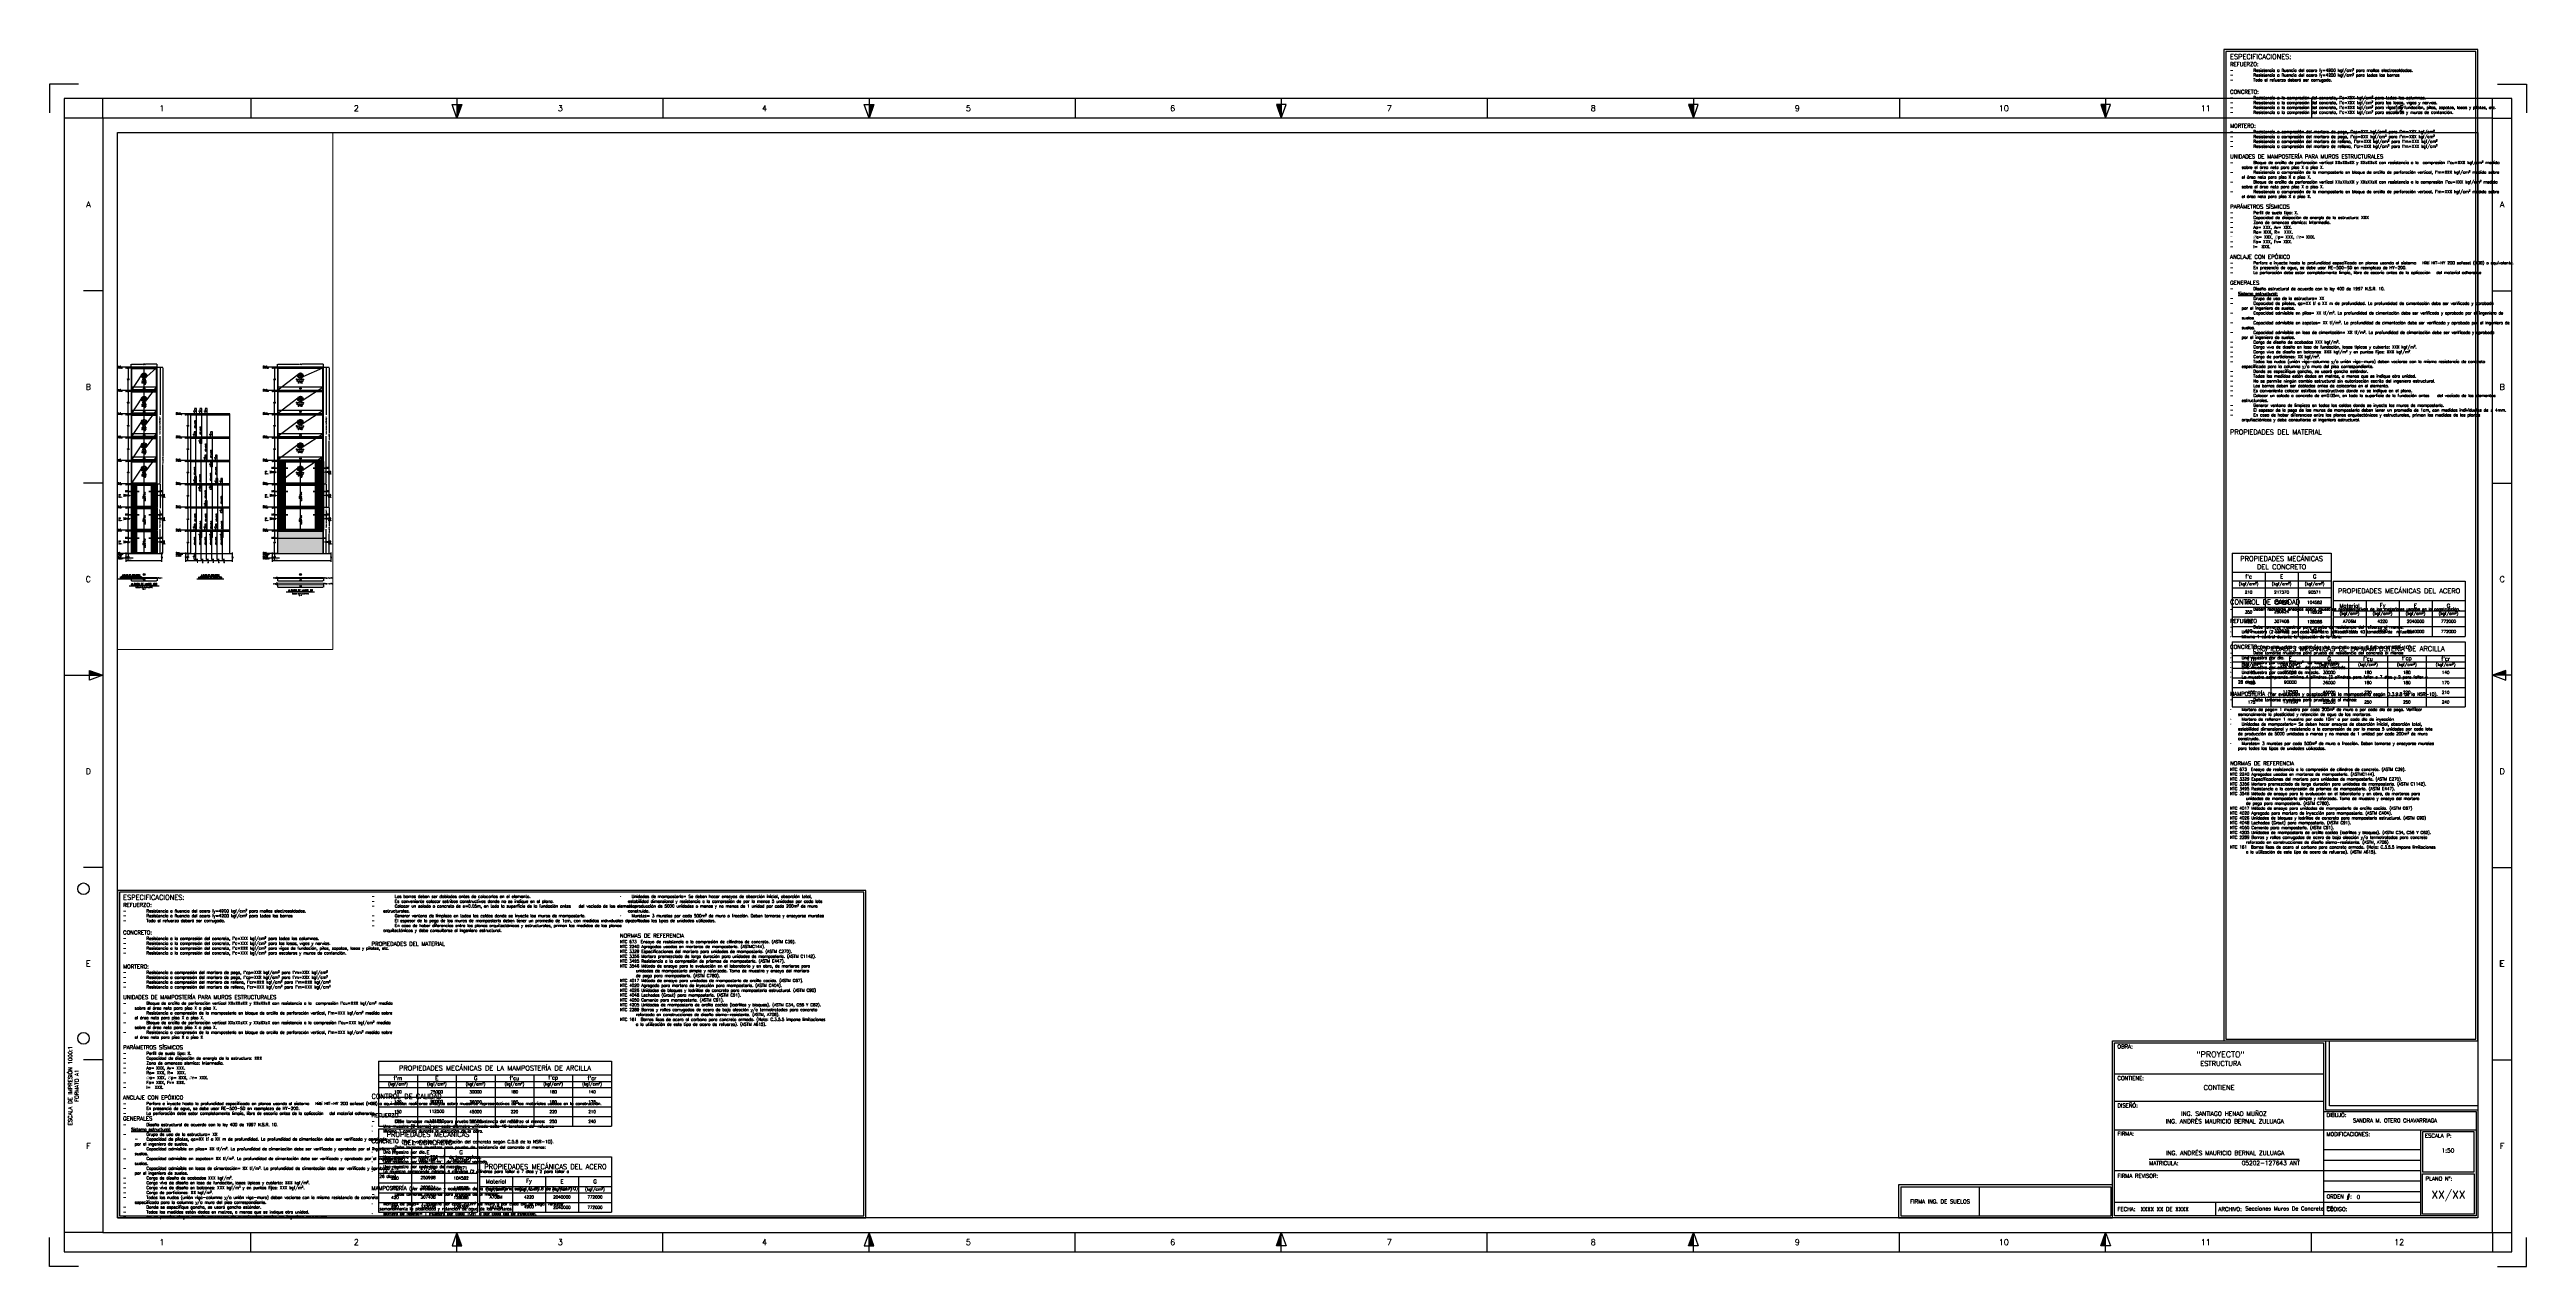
# Paper-space layout 'A1-EXTENDIDO' of a CAD drawing. Header units: millimetres. Extents: x 0 to 1.28, y 0 to 0.63.
# The model-space entities are those that its viewports show. They can reach past a viewport. Long polylines and large blocks are cut down to what shows.
import ezdxf
from ezdxf import colors
from ezdxf.entities.mleader import LeaderData, LeaderLine
from ezdxf.enums import TextEntityAlignment as Align
from ezdxf.math import Vec2, Vec3

# ---------------------------------------------------------------- set-up
doc = ezdxf.new("R2010")
doc.units = ezdxf.units.MM
doc.header["$LTSCALE"] = 0.01
doc.header["$PDMODE"] = 3
doc.linetypes.add('DASHED2', pattern=[0.375, 0.25, -0.125])
for name, color, linetype in [('FC_BORDES', 4, 'Continuous'), ('FC_COTAS', 1, 'Continuous'), ('FC_ET_VSMM', 3, 'Continuous'), ('FC_HATCH', 253, 'Continuous'), ('FC_HATCH 252', 252, 'Continuous'), ('FC_HATCH MUROS', 253, 'Continuous'), ('FC_LINEA CORTE', 1, 'Continuous'), ('FC_MALLA', 3, 'DASHED2'), ('FC_NUMERO', 11, 'Continuous'), ('FC_R-100', 12, 'Continuous'), ('FC_R-140', 2, 'Continuous'), ('FC_R-175', 5, 'Continuous'), ('FC_R-200', 5, 'Continuous'), ('FC_R-80', 11, 'Continuous'), ('FC_REFUERZO', 5, 'Continuous'), ('FC_REFUERZO 2', 1, 'Continuous'), ('FC_ROTULO', 5, 'Continuous')]:
    doc.layers.add(name, color=color, linetype=linetype)
for name, color, linetype, plot in [('FC_DEFPOINTS', 250, 'Continuous', False), ('FC_HOJA', 230, 'Continuous', False), ('FC_TEXTO NO IMPRIMIR', 252, 'Continuous', False)]:
    doc.layers.add(name, color=color, linetype=linetype, plot=plot)
doc.layers.add('FC_MURO CONCRETO', color=7, linetype='Continuous', lineweight=0)
doc.styles.add('FC_TEXT', font='romans.shx', dxfattribs={"height": 0.002})
doc.styles.add('FC_TEXT1', font='romans.shx')
doc.dimstyles.new('FC_COTAS', dxfattribs={"dimtxt": 0.0015, "dimasz": 0.001, "dimexe": 0, "dimexo": 0, "dimgap": 0.001, "dimtad": 1, "dimtih": 1, "dimtoh": 1, "dimzin": 0, "dimdsep": 46, "dimtxsty": 'FC_TEXT1', "dimblk": 'DOT', "dimcen": 0.09, "dimclrd": 256, "dimclre": 256, "dimclrt": 256, "dimadec": 0, "dimazin": 0, "dimtfac": 1, "dimtix": 1, "dimtmove": 2, "dimatfit": 3, "dimfxl": 1.002, "dimtolj": 1, "dimtzin": 0, "dimlwd": -1, "dimarcsym": 0})
doc.dimstyles.new('FC_COTAS EJES', dxfattribs={"dimtxt": 0.002, "dimasz": 0.0015, "dimexe": 0, "dimexo": 0, "dimgap": 0.001, "dimtad": 1, "dimtih": 1, "dimtoh": 1, "dimzin": 0, "dimdsep": 46, "dimtxsty": 'FC_TEXT1', "dimblk": 'DOT', "dimcen": 0.09, "dimclrd": 256, "dimclre": 256, "dimclrt": 256, "dimadec": 0, "dimazin": 0, "dimtfac": 1, "dimtix": 1, "dimtmove": 2, "dimatfit": 3, "dimfxl": 1.002, "dimtolj": 1, "dimtzin": 0, "dimlwd": -1, "dimarcsym": 0})
pattern_1 = [(58.31007808870453, (0, 0), (-0.008404515149164559, 0.01358417996862392), [0, -0.0142875])]
pattern_2 = [(0, (0, 0), (0, 0.003), []), (90, (0, 0), (-0.003, 1.83697019872103e-19), [])]

# ---------------------------------------------------------------- blocks, each defined once
blk = doc.blocks.new('FC_B_ROTULO A1 HORIZONTAL EXT.')
at = {"layer": 'FC_HATCH'}
h = blk.add_hatch(color=254, dxfattribs=at)
h.dxf.hatch_style = 1
h.paths.add_polyline_path([(0.2098333333333414, 0.5914999999999984), (0.2098333333333414, 0.5984182753800101), (0.212333333333341, 0.5984182753800101)])
h = blk.add_hatch(color=254, dxfattribs=at)
h.dxf.hatch_style = 1
h.paths.add_polyline_path([(0.4221666666666749, 0.5915), (0.4221666666666749, 0.5984182753800118), (0.4246666666666745, 0.5984182753800118)])
h = blk.add_hatch(color=254, dxfattribs=at)
h.dxf.hatch_style = 1
h.paths.add_polyline_path([(0.6345000000000083, 0.5914999999999984), (0.6345000000000083, 0.5984182753800101), (0.6320000000000087, 0.5984182753800101)])
h = blk.add_hatch(color=254, dxfattribs=at)
h.dxf.hatch_style = 1
h.paths.add_polyline_path([(0.8468333333333415, 0.5915), (0.8468333333333415, 0.5984182753800118), (0.8443333333333418, 0.5984182753800118)])
h = blk.add_hatch(color=254, dxfattribs=at)
h.dxf.hatch_style = 1
h.paths.add_polyline_path([(1.059166666666675, 0.5914999999999984), (1.059166666666675, 0.5984182753800101), (1.056666666666675, 0.5984182753800101)])
h = blk.add_hatch(color=254, dxfattribs=at)
h.dxf.hatch_style = 1
h.paths.add_polyline_path([(0.02750000000000147, 0.3045), (0.02058172461999008, 0.3045), (0.02058172461999008, 0.3069999999999999)])
h = blk.add_hatch(color=254, dxfattribs=at)
h.dxf.hatch_style = 1
h.paths.add_polyline_path([(1.258500000000007, 0.3045), (1.265418275380018, 0.3045), (1.265418275380018, 0.3069999999999999)])
h = blk.add_hatch(color=254, dxfattribs=at)
h.dxf.hatch_style = 1
h.paths.add_polyline_path([(0.2098333333333414, 0.01750000000000172), (0.2098333333333414, 0.01058172461998995), (0.212333333333341, 0.01058172461998995)])
h = blk.add_hatch(color=254, dxfattribs=at)
h.dxf.hatch_style = 1
h.paths.add_polyline_path([(0.4221666666666749, 0.01750000000000007), (0.4221666666666749, 0.0105817246199883), (0.4246666666666745, 0.0105817246199883)])
h = blk.add_hatch(color=254, dxfattribs=at)
h.dxf.hatch_style = 1
h.paths.add_polyline_path([(0.6345000000000083, 0.01750000000000172), (0.6345000000000083, 0.01058172461998995), (0.6320000000000087, 0.01058172461998995)])
h = blk.add_hatch(color=254, dxfattribs=at)
h.dxf.hatch_style = 1
h.paths.add_polyline_path([(0.8468333333333415, 0.01750000000000007), (0.8468333333333415, 0.0105817246199883), (0.8443333333333418, 0.0105817246199883)])
h = blk.add_hatch(color=254, dxfattribs=at)
h.dxf.hatch_style = 1
h.paths.add_polyline_path([(1.059166666666675, 0.01750000000000172), (1.059166666666675, 0.01058172461998995), (1.056666666666675, 0.01058172461998995)])
at = {"color": 254, "ltscale": 1.5}
for points in [[(0.01487422218593049, 0.6090000000000001), (1.110223024625157e-16, 0.6090000000000001), (1.110223024625157e-16, 0.5941257778140698)], [(1.261125777814077, 0.6090000000000001), (1.276000000000008, 0.6090000000000001), (1.276000000000008, 0.5941257778140698)], [(0.01487422218593037, 0), (0, 0), (0, 0.01487422218593026)], [(1.261125777814078, 0), (1.276000000000008, 0), (1.276000000000008, 0.01487422218593026)]]:
    blk.add_lwpolyline(points, dxfattribs=at)
at = {"layer": 'FC_BORDES', "color": 4}
blk.add_lwpolyline([(0.02750000000000008, 0.01750000000000006), (1.258500000000008, 0.01750000000000006), (1.258500000000008, 0.5914999999999999), (0.02750000000000019, 0.5915000000000001), (0.02750000000000008, 0.01750000000000006)], dxfattribs=at)
at = {"layer": 'FC_BORDES'}
for points in [[(1.250011176906837, 0.02598882309276163), (1.063799494225084, 0.02598882309276163), (1.063799494225084, 0.1151495080524551), (1.17149326701451, 0.1151495080524551), (1.17149326701451, 0.07975953557070731), (1.250011176906837, 0.07975953557070731), (1.250011176906837, 0.02598882309276163)], [(1.22153610532855, 0.07036056125408563), (1.250011176906837, 0.07036056125408563), (1.250011176906837, 0.02598882309276163), (1.22153610532855, 0.02598882309276163)], [(1.222524928421143, 0.0693717381619619), (1.222524928403101, 0.04866910371962313), (1.249022353796595, 0.04866910371962313), (1.249022353814643, 0.06937173816141101), (1.222524928421139, 0.0693717381619619)], [(1.222524928403298, 0.04768028062722407), (1.249022353796009, 0.04768028062722407), (1.249022353813659, 0.02697764618596363), (1.222524928420949, 0.02697764618596363)]]:
    blk.add_lwpolyline(points, close=True, dxfattribs=at)
for points in [[(1.063799494225084, 0.09913702298907484), (1.17149326701451, 0.09913702298907484)], [(1.063799494225084, 0.08513702298907483), (1.17149326701451, 0.08513702298907483)], [(1.17149326701451, 0.07975953557070731), (1.17149326701451, 0.02598882309276163)], [(1.063799494225084, 0.07036056113278882), (1.17149326701451, 0.07036056113278882)], [(1.17149326701451, 0.07036056113278882), (1.250011176906837, 0.07036056127950174)], [(1.063799494225084, 0.04935293376100203), (1.17149326701451, 0.04935293376100203)], [(1.063799494234403, 0.03309796248874064), (1.22153610532855, 0.03309796272157833)], [(1.115804839228054, 0.03309796256550662), (1.115804839228054, 0.02598882309276163)]]:
    blk.add_lwpolyline(points, dxfattribs=at)
at = {"layer": 'FC_HATCH'}
for points in [[(0.02750000000000008, 0.5915), (0.02750000000000008, 0.6015)], [(0.1036666666666749, 0.6015000000000001), (0.1036666666666749, 0.5915000000000001)], [(0.2098333333333415, 0.6015000000000001), (0.2098333333333415, 0.5915000000000001)], [(0.3160000000000082, 0.601499999999999), (0.3160000000000082, 0.591499999999999)], [(0.4221666666666749, 0.6015), (0.4221666666666749, 0.5915000000000001)], [(0.5283333333333412, 0.6015000000000004), (0.5283333333333412, 0.5915000000000004)], [(0.6345000000000082, 0.6015000000000001), (0.6345000000000082, 0.5915000000000001)], [(0.7406666666666751, 0.6015000000000004), (0.7406666666666751, 0.5915000000000004)], [(0.8468333333333415, 0.6015), (0.8468333333333415, 0.5915000000000001)], [(0.9530000000000082, 0.601499999999999), (0.9530000000000082, 0.591499999999999)], [(1.059166666666675, 0.6015000000000001), (1.059166666666675, 0.5915000000000001)], [(1.165333333333341, 0.6015000000000001), (1.165333333333341, 0.5915000000000001)], [(1.258500000000008, 0.5915), (1.258500000000008, 0.6015)], [(0.02750000000000008, 0.5915), (0.007500000000000062, 0.5915)], [(1.258500000000008, 0.5915), (1.268500000000008, 0.5915)], [(0.02750000000000014, 0.5025000000000001), (0.01750000000000013, 0.5025000000000001)], [(1.258500000000008, 0.5025000000000001), (1.268500000000008, 0.5025000000000001)], [(0.02750000000000014, 0.4035), (0.01750000000000013, 0.4035)], [(1.258500000000008, 0.4035), (1.268500000000008, 0.4035)], [(0.007500000000000062, 0.3045), (0.02750000000000008, 0.3045)], [(1.268500000000008, 0.3045), (1.258500000000008, 0.3045)], [(0.02750000000000014, 0.2055000000000001), (0.01750000000000013, 0.2055000000000001)], [(1.258500000000008, 0.2055000000000001), (1.268500000000008, 0.2055000000000001)], [(0.02750000000000014, 0.1065), (0.01750000000000013, 0.1065)], [(1.258500000000008, 0.1065), (1.268500000000008, 0.1065)], [(0.02750000000000008, 0.01750000000000007), (0.007500000000000062, 0.01750000000000007)], [(0.1036666666666749, 0.007499999999999951), (0.1036666666666749, 0.01749999999999996)], [(0.2098333333333415, 0.007499999999999951), (0.2098333333333415, 0.01749999999999996)], [(0.3160000000000082, 0.007500000000001117), (0.3160000000000082, 0.01750000000000113)], [(0.4221666666666749, 0.007500000000000062), (0.4221666666666749, 0.01749999999999996)], [(0.5283333333333412, 0.007499999999999729), (0.5283333333333412, 0.01749999999999974)], [(0.6345000000000082, 0.007499999999999951), (0.6345000000000082, 0.01749999999999996)], [(0.7406666666666751, 0.007499999999999729), (0.7406666666666751, 0.01749999999999974)], [(0.8468333333333415, 0.007500000000000062), (0.8468333333333415, 0.01749999999999996)], [(0.9530000000000082, 0.007500000000001117), (0.9530000000000082, 0.01750000000000113)], [(1.059166666666675, 0.007499999999999951), (1.059166666666675, 0.01749999999999996)], [(1.165333333333341, 0.007499999999999951), (1.165333333333341, 0.01749999999999996)], [(1.258500000000008, 0.01750000000000007), (1.258500000000008, 0.007500000000000062)], [(1.258500000000008, 0.01750000000000007), (1.268500000000008, 0.01750000000000007)]]:
    blk.add_lwpolyline(points, dxfattribs=at)
for points in [[(0.2123333333333414, 0.5984182753800101), (0.2098333333333415, 0.5914999999999984), (0.2073333333333415, 0.5984182753800101)], [(0.4246666666666749, 0.5984182753800118), (0.422166666666675, 0.5915), (0.419666666666675, 0.5984182753800118)], [(0.6320000000000083, 0.5984182753800101), (0.6345000000000082, 0.5914999999999984), (0.6370000000000082, 0.5984182753800101)], [(0.8443333333333415, 0.5984182753800118), (0.8468333333333413, 0.5915), (0.8493333333333413, 0.5984182753800118)], [(1.056666666666675, 0.5984182753800101), (1.059166666666675, 0.5914999999999984), (1.061666666666675, 0.5984182753800101)], [(0.02058172461999008, 0.3069999999999999), (0.02750000000000147, 0.3045), (0.02058172461999008, 0.302)], [(1.265418275380018, 0.3069999999999999), (1.258500000000007, 0.3045), (1.265418275380018, 0.302)], [(0.2123333333333414, 0.01058172461998995), (0.2098333333333415, 0.01750000000000172), (0.2073333333333415, 0.01058172461998995)], [(0.4246666666666749, 0.0105817246199883), (0.422166666666675, 0.01750000000000007), (0.419666666666675, 0.0105817246199883)], [(0.6320000000000083, 0.01058172461998995), (0.6345000000000082, 0.01750000000000172), (0.6370000000000082, 0.01058172461998995)], [(0.8443333333333415, 0.0105817246199883), (0.8468333333333413, 0.01750000000000007), (0.8493333333333413, 0.0105817246199883)], [(1.056666666666675, 0.01058172461998995), (1.059166666666675, 0.01750000000000172), (1.061666666666675, 0.01058172461998995)]]:
    blk.add_lwpolyline(points, close=True, dxfattribs=at)
for centre in [(0.01750000000000007, 0.1945000000000001), (0.01750000000000007, 0.1175)]:
    blk.add_circle(centre, 0.003, dxfattribs=at)
at = {"layer": 'FC_HOJA'}
blk.add_lwpolyline([(0.007500000000000062, 0.007500000000000062), (1.268500000000008, 0.007500000000000062), (1.268500000000008, 0.6015), (0.007500000000000062, 0.6015)], close=True, dxfattribs=at)
at = {"layer": 'FC_ROTULO', "color": 7}
blk.add_line((1.08171053900264, 0.05523095713927462), (1.158991606286299, 0.05523095747646983), dxfattribs=at)
at = {"layer": 'FC_ROTULO', "color": 9, "ltscale": 1.5}
blk.add_lwpolyline([(1.251000000000008, 0.02500000000000013), (0.03500000000000003, 0.02500000000000013), (0.03500000000000003, 0.5840000000000001), (1.251000000000008, 0.5840000000000001)], close=True, dxfattribs=at)
at = {"layer": 'FC_ROTULO'}
blk.add_lwpolyline([(1.251000000000008, 0.02500000000000013), (1.062810671132703, 0.02500000000000013), (1.062810671132703, 0.1161383311452663), (1.172482090106899, 0.1161383311452663), (1.172482090106899, 0.08074835866344043), (1.251000000000008, 0.08074835866344043), (1.251000000000008, 0.02500000000000013)], dxfattribs=at)
blk.add_lwpolyline([(1.1744820901069, 0.1161383311452663), (1.251000000000008, 0.1161383311452663), (1.251000000000011, 0.08274835866344044), (1.1744820901069, 0.08274835866344044)], close=True, dxfattribs=at)
at = {"layer": 'FC_ROTULO', "color": 12}
for points in [[(1.2215361053109, 0.05998307371441874), (1.17149326701451, 0.05998307371441874)], [(1.2215361053109, 0.05460605150016412), (1.17149326701451, 0.05460605150016412)], [(1.221536105320498, 0.04922902928590955), (1.17149326701451, 0.04922902928590955)], [(1.22153610532855, 0.04385200707129255), (1.17149326701451, 0.04385200707129255)], [(1.22153610532855, 0.03847498485666134), (1.17149326701451, 0.03847498485666134)]]:
    blk.add_lwpolyline(points, dxfattribs=at)
at = {"layer": 'FC_DEFPOINTS', "insert": (0.01232519301879598, 0.09306249999999996), "char_height": 0.002, "attachment_point": 5, "rotation": 90, "style": 'FC_TEXT'}
blk.add_mtext_dynamic_manual_height_columns('ESCALA DE IMPRESIÓN 1000:1\\PFORMATO A1', width=0.0458295238095238, gutter_width=0.045, heights=[0], dxfattribs=at)
blk.add_mtext_dynamic_manual_height_columns('ESCALA DE IMPRESIÓN 1000:1\\PFORMATO A1', width=0.0458295238095238, gutter_width=0.045, heights=[0], dxfattribs=at)
at = {"layer": 'FC_DEFPOINTS', "style": 'FC_TEXT1', "flags": 2}
for tag, p in [('SAVE_TIME', (1.197806843852958, 0.01018343732287786)), ('SAVE_TIME', (1.197806843852958, 0.01018343732287786)), ('SAVE_BY', (1.228087970913556, 0.01018343732287786)), ('SAVE_BY', (1.228087970913556, 0.01018343732287786))]:
    blk.add_attdef(tag, text='', height=0.002, dxfattribs=at).set_placement(p, align=Align.MIDDLE_CENTER)
at = {"layer": 'FC_R-140', "color": 2, "style": 'FC_TEXT1'}
blk.add_attdef('ESTRUCTURA', text='', height=0.0025, dxfattribs=at).set_placement((1.117646380619801, 0.1045180564668704), align=Align.MIDDLE_CENTER)
at = {"layer": 'FC_R-175', "style": 'FC_TEXT1'}
blk.add_attdef('PROYECTO', text='', height=0.003, dxfattribs=at).set_placement((1.117646380619801, 0.109224084894527), align=Align.MIDDLE_CENTER)
at = {"layer": 'FC_R-80', "color": 254, "style": 'FC_TEXT'}
for s, p in [('1', (0.05663392857143745, 0.5950000000000001)), ('2', (0.1567589285714381, 0.5950000000000001)), ('3', (0.2618125000000106, 0.5950000000000001)), ('4', (0.3670089285714402, 0.5950000000000001)), ('5', (0.4720625000000127, 0.5950000000000001)), ('6', (0.5772589285714422, 0.5950000000000001)), ('7', (0.6888839285714312, 0.5950000000000001)), ('8', (0.7939375000000036, 0.5950000000000001)), ('9', (0.8991339285714333, 0.5950000000000001)), ('10', (1.004187500000006, 0.5950000000000001)), ('11', (1.108169642857149, 0.5950000000000001)), ('12', (1.207866071428579, 0.5950000000000001)), ('E', (1.262000000000008, 0.1545000000000006)), ('1', (0.05663392857143745, 0.01100000000000007)), ('2', (0.1567589285714381, 0.01100000000000007)), ('3', (0.2618125000000106, 0.01100000000000007)), ('4', (0.3670089285714402, 0.01100000000000007)), ('5', (0.4720625000000127, 0.01100000000000007)), ('6', (0.5772589285714422, 0.01100000000000007)), ('7', (0.6888839285714312, 0.01100000000000007)), ('8', (0.7939375000000036, 0.01100000000000007)), ('9', (0.8991339285714333, 0.01100000000000007)), ('10', (1.004187500000006, 0.01100000000000007)), ('11', (1.108169642857149, 0.01100000000000007)), ('12', (1.207866071428579, 0.01100000000000007))]:
    blk.add_text(s, height=0.003, dxfattribs=at).set_placement(p)
at = {"layer": 'FC_R-80', "color": 254, "char_height": 0.003, "attachment_point": 5, "style": 'FC_TEXT'}
for s, insert in [('A', (0.02000000000000046, 0.547)), ('A', (0.02000000000000046, 0.547)), ('A', (1.263500000000008, 0.5470000000000002)), ('A', (1.263500000000008, 0.5470000000000002)), ('B', (0.02000000000000046, 0.4529999999999995)), ('B', (0.02000000000000046, 0.4529999999999995)), ('B', (1.263500000000008, 0.4529999999999996)), ('B', (1.263500000000008, 0.4529999999999996)), ('C', (0.02000000000000046, 0.354)), ('C', (0.02000000000000046, 0.354)), ('C', (1.263500000000008, 0.3540000000000001)), ('C', (1.263500000000008, 0.3540000000000001)), ('D', (0.02000000000000046, 0.2550000000000001)), ('D', (0.02000000000000046, 0.2550000000000001)), ('D', (1.263500000000008, 0.2550000000000001)), ('D', (1.263500000000008, 0.2550000000000001)), ('E', (0.02000000000000046, 0.1560000000000006)), ('E', (0.02000000000000046, 0.1560000000000006)), ('E', (1.263500000000008, 0.1560000000000006)), ('F', (0.02000000000000046, 0.06200000000000006)), ('F', (0.02000000000000046, 0.06200000000000006)), ('F', (1.263500000000008, 0.06200000000000012))]:
    blk.add_mtext_dynamic_manual_height_columns(s, width=0.0016014285714286, gutter_width=0.045, heights=[0], dxfattribs=dict(at, insert=insert))
at = {"layer": 'FC_R-80', "color": 12, "char_height": 0.002, "style": 'FC_TEXT'}
for s, width, insert, attachment_point in [('OBRA:', 0.0084009523809524, (1.065299494225084, 0.1143212475152435), 1), ('CONTIENE:', 0.0147819047619048, (1.065299494225084, 0.09792354312619134), 1), ('DISEÑÓ:', 0.0111628571428572, (1.065299494225084, 0.08394731685229373), 1), ('DIBUJÓ:', 0.0107819047619048, (1.172993266994138, 0.07799020486806019), 4), ('FIRMA:', 0.0090676190476191, (1.065299494225084, 0.06941785479923523), 1), ('MODIFICACIONES:', 0.0107819047619048, (1.172993266998987, 0.06810197393851458), 4), ('ESCALA P:', 0.0153533333333333, (1.223728584851566, 0.06835660891179884), 1), ('MATRICULA:', 0.0163057142857143, (1.08171053900264, 0.05418796073852872), 1), ('FIRMA REVISOR:', 0.02335333333333333, (1.065299494225084, 0.04770817319317405), 1), ('FECHA:', 0.0099247619047619, (1.065299494240817, 0.02954339279189444), 4), ('ARCHIVO:', 0.0099247619047619, (1.117304839234467, 0.02954339279189444), 4), ('ORDEN #:', 0.01459142857142857, (1.172993267020921, 0.03569543733760458), 4), ('CÓDIGO:', 0.0099247619047619, (1.172993267020921, 0.02954339279189444), 4)]:
    blk.add_mtext_dynamic_manual_height_columns(s, width=width, gutter_width=0.01, heights=[0], dxfattribs=dict(at, insert=insert, attachment_point=attachment_point))
at = {"layer": 'FC_R-80', "style": 'FC_TEXT1'}
for tag, p in [('MODIFICACIÓN1', (1.172259680419725, 0.05700378576647425)), ('MODIFICACIÓN2', (1.172259680419725, 0.05162676355203843)), ('MODIFICACIÓN3', (1.172259680419725, 0.04624974133741433)), ('MODIFICACIÓN4', (1.172259680419725, 0.04087271912441381)), ('CÓDIGO', (1.185231372142609, 0.02935291660141814))]:
    blk.add_attdef(tag, text='', height=0.002, dxfattribs=at).set_placement(p, align=Align.MIDDLE_LEFT)
blk.add_attdef('N.ORDEN', (1.187767437451811, 0.03477881919665346), '', height=0.002, dxfattribs=at)
blk = doc.blocks.new('*U43')
at = {"layer": 'FC_R-80', "insert": (0, 0), "char_height": 0.0021754108043675, "attachment_point": 4, "style": 'FC_TEXT1'}
blk.add_mtext_dynamic_manual_height_columns('1:50', width=0.0069623504838828, gutter_width=0.045, heights=[0], dxfattribs=at)
blk = doc.blocks.new('*U149')
at = {"layer": 'FC_ROTULO', "color": 11, "insert": (0, 0), "char_height": 0.0022, "width": 0.0502029523809523, "attachment_point": 5, "style": 'FC_TEXT1'}
blk.add_mtext('ING. SANTIAGO HENAO MUÑOZ', dxfattribs=at)
blk = doc.blocks.new('*U5')
at = {"layer": 'FC_ROTULO', "color": 12, "insert": (0.0014832346257734, -0.0014832346257663), "char_height": 0.002, "attachment_point": 1, "style": 'FC_TEXT1'}
blk.add_mtext_dynamic_manual_height_columns('PLANO N°:', width=0.016389130636142, gutter_width=0.045, heights=[0], dxfattribs=at)
blk = doc.blocks.new('*U146')
at = {"layer": 'FC_R-80', "insert": (0, 0), "char_height": 0.0022, "width": 0.0696886666666667, "attachment_point": 8, "style": 'FC_TEXT1'}
blk.add_mtext('ING. ANDRÉS MAURICIO BERNAL ZULUAGA', dxfattribs=at)
at = {"layer": 'FC_ROTULO', "color": 11, "insert": (-0.0002046920256369, 0.01741427382228624), "char_height": 0.0022, "width": 0.0702124761904762, "attachment_point": 5, "style": 'FC_TEXT1'}
blk.add_mtext('ING.^IANDRÉS MAURICIO BERNAL ZULUAGA', dxfattribs=at)
at = {"layer": 'FC_ROTULO', "color": 11, "insert": (0.0385381876372009, -0.0029664690365863), "char_height": 0.0022, "attachment_point": 3, "style": 'FC_TEXT1'}
blk.add_mtext_dynamic_manual_height_columns('05202-127643 ANT', width=0.0337553333333333, gutter_width=0.045, heights=[0], dxfattribs=at)
blk = doc.blocks.new('*U148')
at = {"layer": 'FC_R-80', "insert": (0, 0), "char_height": 0.002, "attachment_point": 4, "style": 'FC_TEXT1'}
blk.add_mtext_dynamic_manual_height_columns('SANDRA M. OTERO CHAVARRIAGA', width=0.0538890692638104, gutter_width=0.045, heights=[0], dxfattribs=at)
blk = doc.blocks.new('*T147')
at = {"layer": 'FC_BORDES', "color": 0, "linetype": 'ByBlock', "lineweight": -2, "ltscale": 0.6, "transparency": 16777216}
for p, q in [((0, 0), (0.1080815131852539, 0)), ((0, 0), (0, -0.015)), ((0.04041671681651238, 0), (0.04041671681651238, -0.015)), ((0.1080815131852539, 0), (0.1080815131852539, -0.015)), ((0, -0.015), (0.1080815131852539, -0.015))]:
    blk.add_line(p, q, dxfattribs=at)
at = {"layer": 'FC_BORDES', "color": 2, "ltscale": 0.6, "transparency": 16777216, "insert": (0.02020835840825619, -0.0075), "char_height": 0.002, "width": 0.04041371681651237, "attachment_point": 5, "style": 'FC_TEXT1'}
blk.add_mtext('{\\C12;FIRMA ING. DE SUELOS}', dxfattribs=at)
blk = doc.blocks.new('*T154')
at = {"layer": 'FC_BORDES', "color": 0, "linetype": 'ByBlock', "lineweight": -2, "ltscale": 0.6, "transparency": 16777216}
for p, q in [((0, 0), (0.12, 0)), ((0, 0), (0, -0.03347228704595644)), ((0.12, 0), (0.12, -0.03347228704595644)), ((0, -0.007000000000000006), (0.12, -0.007000000000000006)), ((0, -0.01033633333333332), (0.12, -0.01033633333333332)), ((0.01999999999999999, -0.007000000000000006), (0.01999999999999999, -0.03347228704595644)), ((0.03999999999999998, -0.007000000000000006), (0.03999999999999998, -0.03347228704595644)), ((0.05999999999999997, -0.007000000000000006), (0.05999999999999997, -0.03347228704595644)), ((0.07999999999999996, -0.007000000000000006), (0.07999999999999996, -0.03347228704595644)), ((0.09999999999999995, -0.007000000000000006), (0.09999999999999995, -0.03347228704595644)), ((0, -0.01347228704595642), (0.12, -0.01347228704595642)), ((0, -0.01847228704595642), (0.12, -0.01847228704595642)), ((0, -0.02347228704595643), (0.12, -0.02347228704595643)), ((0, -0.02847228704595643), (0.12, -0.02847228704595643)), ((0, -0.03347228704595644), (0.12, -0.03347228704595644))]:
    blk.add_line(p, q, dxfattribs=at)
at = {"layer": 'FC_BORDES', "color": 2, "ltscale": 0.6, "transparency": 16777216, "width": 0.019997, "attachment_point": 5, "style": 'FC_TEXT1'}
for s, insert, char_height in [('{\\C12;(kgf/cm²)}', (0.009999999999999981, -0.01190431018964487), 0.0015), ("f'm", (0.009999999999999981, -0.008668166666666671), 0.002), ('{\\C12;(kgf/cm²)}', (0.02999999999999997, -0.01190431018964487), 0.0015), ('E', (0.02999999999999997, -0.008668166666666671), 0.002), ('{\\C12;(kgf/cm²)}', (0.04999999999999996, -0.01190431018964487), 0.0015), ('{\\H0.8x;G} ', (0.04999999999999996, -0.008668166666666671), 0.0025), ('{\\C12;(kgf/cm²)}', (0.06999999999999995, -0.01190431018964487), 0.0015), ("f'cu", (0.06999999999999995, -0.008668166666666671), 0.002), ('{\\C12;(kgf/cm²)}', (0.08999999999999994, -0.01190431018964487), 0.0015), ("f'cp", (0.08999999999999994, -0.008668166666666671), 0.002), ('{\\C12;(kgf/cm²)}', (0.1099999999999999, -0.01190431018964487), 0.0015), ("f'cr", (0.1099999999999999, -0.008668166666666671), 0.002)]:
    blk.add_mtext(s, dxfattribs=dict(at, insert=insert, char_height=char_height))
at = {"layer": 'FC_BORDES', "color": 5, "ltscale": 0.6, "transparency": 16777216, "insert": (0.05999999999999997, -0.003500000000000003), "char_height": 0.0025, "width": 0.119997, "attachment_point": 5, "style": 'FC_TEXT1'}
blk.add_mtext('PROPIEDADES MECÁNICAS DE LA MAMPOSTERÍA DE ARCILLA', dxfattribs=at)
at = {"layer": 'FC_BORDES', "color": 11, "ltscale": 0.6, "transparency": 16777216, "char_height": 0.0015, "width": 0.017, "style": 'FC_TEXT1'}
for s, insert, attachment_point in [('100', (0.009999999999999981, -0.01497228704595642), 2), ('120', (0.009999999999999981, -0.02097228704595643), 5), ('150', (0.009999999999999981, -0.02597228704595643), 5), ('112500', (0.03, -0.02497228704595643), 2), ('75000', (0.03, -0.01497228704595642), 2), ('90000', (0.03, -0.01997228704595642), 2), ('30000', (0.04999999999999999, -0.01497228704595642), 2), ('36000', (0.04999999999999999, -0.02097228704595643), 5), ('45000', (0.04999999999999999, -0.02597228704595643), 5), ('220', (0.06999999999999995, -0.02597228704595643), 5), ('180', (0.06999999999999995, -0.01497228704595642), 2), ('180', (0.06999999999999995, -0.02097228704595643), 5), ('220', (0.08999999999999994, -0.02597228704595643), 5), ('180', (0.08999999999999994, -0.01497228704595642), 2), ('180', (0.08999999999999994, -0.02097228704595643), 5), ('210', (0.11, -0.02597228704595643), 5), ('140', (0.11, -0.01497228704595642), 2), ('170', (0.11, -0.02097228704595643), 5), ('175', (0.009999999999999981, -0.03097228704595643), 5), ('131250', (0.03, -0.02997228704595643), 2), ('52500', (0.04999999999999999, -0.03097228704595643), 5), ('250', (0.06999999999999995, -0.03097228704595643), 5), ('250', (0.08999999999999994, -0.03097228704595643), 5), ('240', (0.11, -0.03097228704595643), 5)]:
    blk.add_mtext(s, dxfattribs=dict(at, insert=insert, attachment_point=attachment_point))
blk = doc.blocks.new('*T155')
at = {"layer": 'FC_BORDES', "color": 0, "linetype": 'ByBlock', "lineweight": -2, "ltscale": 0.6, "transparency": 16777216}
for p, q in [((0, 0), (0.05100000000000002, 0)), ((0, 0), (0, -0.04280440678760063)), ((0.05100000000000002, 0), (0.05100000000000002, -0.04280440678760063)), ((0, -0.009808632877241777), (0.05100000000000002, -0.009808632877241777)), ((0.01699999999999999, -0.009808632877241777), (0.01699999999999999, -0.04280440678760063)), ((0.034, -0.009808632877241777), (0.034, -0.04280440678760063)), ((0, -0.01419864910391833), (0.05100000000000002, -0.01419864910391833)), ((0, -0.01780440678760119), (0.05100000000000002, -0.01780440678760119)), ((0, -0.02280440678760118), (0.05100000000000002, -0.02280440678760118)), ((0, -0.02780440678760118), (0.05100000000000002, -0.02780440678760118)), ((0, -0.03280440678760118), (0.05100000000000002, -0.03280440678760118)), ((0, -0.03780440678760118), (0.05100000000000002, -0.03780440678760118)), ((0, -0.04280440678760063), (0.05100000000000002, -0.04280440678760063))]:
    blk.add_line(p, q, dxfattribs=at)
at = {"layer": 'FC_BORDES', "color": 5, "ltscale": 0.6, "transparency": 16777216, "insert": (0.02549999999999999, -0.004904316438620895), "char_height": 0.0025, "width": 0.050997, "attachment_point": 5, "style": 'FC_TEXT1'}
blk.add_mtext('PROPIEDADES MECÁNICAS DEL CONCRETO', dxfattribs=at)
at = {"layer": 'FC_BORDES', "color": 2, "ltscale": 0.6, "transparency": 16777216, "width": 0.016997, "attachment_point": 5, "style": 'FC_TEXT1'}
for s, insert, char_height in [("f'c ", (0.00849999999999998, -0.01200364099058006), 0.002), ('E', (0.02549999999999999, -0.01200364099058006), 0.002), ('G ', (0.04250000000000001, -0.01200364099058006), 0.002), ('{\\C12;(kgf/cm²)}', (0.00849999999999998, -0.01600152794575976), 0.0015), ('{\\C12;(kgf/cm²)}', (0.02549999999999999, -0.01600152794575976), 0.0015), ('{\\C12;(kgf/cm²)}', (0.04250000000000001, -0.01600152794575976), 0.0015)]:
    blk.add_mtext(s, dxfattribs=dict(at, insert=insert, char_height=char_height))
at = {"layer": 'FC_BORDES', "color": 11, "ltscale": 0.6, "transparency": 16777216, "char_height": 0.0015, "width": 0.014, "style": 'FC_TEXT1'}
for s, insert, attachment_point in [('210', (0.008500000000000008, -0.01930440678760119), 2), ('280', (0.008500000000000008, -0.02530440678760119), 5), ('217370', (0.02549999999999999, -0.01930440678760119), 2), ('250998', (0.02549999999999999, -0.02430440678760119), 2), ('104582', (0.04250000000000001, -0.02530440678760119), 5), ('90571', (0.04250000000000001, -0.01930440678760119), 2), ('350', (0.008500000000000008, -0.03030440678760118), 5), ('420', (0.008500000000000008, -0.03530440678760118), 5), ('280624', (0.02549999999999999, -0.02930440678760118), 2), ('307408', (0.02549999999999999, -0.03430440678760118), 2), ('116926', (0.04250000000000001, -0.03030440678760118), 5), ('128086', (0.04250000000000001, -0.03530440678760118), 5), ('490', (0.008500000000000008, -0.03930440678760118), 2), ('332039', (0.02549999999999999, -0.03930440678760118), 2), ('138349', (0.04250000000000001, -0.03930440678760118), 2)]:
    blk.add_mtext(s, dxfattribs=dict(at, insert=insert, attachment_point=attachment_point))
blk = doc.blocks.new('*T156')
at = {"layer": 'FC_BORDES', "color": 0, "linetype": 'ByBlock', "lineweight": -2, "ltscale": 0.6, "transparency": 16777216}
for p, q in [((0, 0), (0.06800000000000003, 0)), ((0, 0), (0, -0.02840403662120983)), ((0.06800000000000003, 0), (0.06800000000000003, -0.02840403662120983)), ((0, -0.01), (0.06800000000000003, -0.01)), ((0.01699999999999999, -0.01), (0.01699999999999999, -0.02840403662120983)), ((0.034, -0.01), (0.034, -0.02840403662120983)), ((0.05100000000000002, -0.01), (0.05100000000000002, -0.02840403662120983)), ((0, -0.01529971749221939), (0.06800000000000003, -0.01529971749221939)), ((0, -0.0184040366212098), (0.06800000000000003, -0.0184040366212098)), ((0, -0.02340403662120982), (0.06800000000000003, -0.02340403662120982)), ((0, -0.02840403662120983), (0.06800000000000003, -0.02840403662120983))]:
    blk.add_line(p, q, dxfattribs=at)
at = {"layer": 'FC_BORDES', "color": 5, "ltscale": 0.6, "transparency": 16777216, "insert": (0.034, -0.005000000000000004), "char_height": 0.0025, "width": 0.067997, "attachment_point": 5, "style": 'FC_TEXT1'}
blk.add_mtext('PROPIEDADES MECÁNICAS DEL ACERO', dxfattribs=at)
at = {"layer": 'FC_BORDES', "color": 2, "ltscale": 0.6, "transparency": 16777216, "width": 0.016997, "attachment_point": 5, "style": 'FC_TEXT1'}
for s, insert, char_height in [('Material', (0.00849999999999998, -0.0126498587461097), 0.002), ('Fy ', (0.02549999999999994, -0.0126498587461097), 0.002), ('E', (0.04249999999999995, -0.0126498587461097), 0.002), ('G ', (0.05949999999999997, -0.0126498587461097), 0.002), ('{\\C12;(kgf/cm²)}', (0.00849999999999998, -0.0168518770567146), 0.0015), ('{\\C12;(kgf/cm²)}', (0.02549999999999994, -0.0168518770567146), 0.0015), ('{\\C12;(kgf/cm²)}', (0.04249999999999995, -0.0168518770567146), 0.0015), ('{\\C12;(kgf/cm²)}', (0.05949999999999997, -0.0168518770567146), 0.0015)]:
    blk.add_mtext(s, dxfattribs=dict(at, insert=insert, char_height=char_height))
at = {"layer": 'FC_BORDES', "color": 11, "ltscale": 0.6, "transparency": 16777216, "char_height": 0.0015, "width": 0.014, "style": 'FC_TEXT1'}
for s, insert, attachment_point in [('A706M', (0.008500000000000008, -0.0199040366212098), 2), ('A615M', (0.008500000000000008, -0.02590403662120982), 5), ('4220', (0.02549999999999999, -0.0199040366212098), 2), ('4900', (0.02549999999999999, -0.02490403662120982), 2), ('2040000', (0.04250000000000001, -0.0199040366212098), 2), ('2040000', (0.04250000000000001, -0.02590403662120982), 5), ('772000', (0.05950000000000003, -0.0199040366212098), 2), ('772000', (0.05950000000000003, -0.02590403662120982), 5)]:
    blk.add_mtext(s, dxfattribs=dict(at, insert=insert, attachment_point=attachment_point))
blk = doc.blocks.new('*T157')
at = {"layer": 'FC_BORDES', "color": 0, "linetype": 'ByBlock', "lineweight": -2, "ltscale": 0.6, "transparency": 16777216}
for p, q in [((0, 0), (0.1200000000000001, 0)), ((0, 0), (0, -0.03347228704595645)), ((0.1200000000000001, 0), (0.1200000000000001, -0.03347228704595645)), ((0, -0.007000000000000006), (0.1200000000000001, -0.007000000000000006)), ((0, -0.01033633333333334), (0.1200000000000001, -0.01033633333333334)), ((0.02000000000000002, -0.007000000000000006), (0.02000000000000002, -0.03347228704595645)), ((0.04000000000000004, -0.007000000000000006), (0.04000000000000004, -0.03347228704595645)), ((0.06000000000000005, -0.007000000000000006), (0.06000000000000005, -0.03347228704595645)), ((0.08000000000000007, -0.007000000000000006), (0.08000000000000007, -0.03347228704595645)), ((0.1000000000000001, -0.007000000000000006), (0.1000000000000001, -0.03347228704595645)), ((0, -0.01347228704595643), (0.1200000000000001, -0.01347228704595643)), ((0, -0.01847228704595644), (0.1200000000000001, -0.01847228704595644)), ((0, -0.02347228704595644), (0.1200000000000001, -0.02347228704595644)), ((0, -0.02847228704595645), (0.1200000000000001, -0.02847228704595645)), ((0, -0.03347228704595645), (0.1200000000000001, -0.03347228704595645))]:
    blk.add_line(p, q, dxfattribs=at)
at = {"layer": 'FC_BORDES', "color": 2, "ltscale": 0.6, "transparency": 16777216, "width": 0.019997, "attachment_point": 5, "style": 'FC_TEXT1'}
for s, insert, char_height in [('{\\C12;(kgf/cm²)}', (0.01000000000000001, -0.01190431018964488), 0.0015), ("f'm", (0.01000000000000001, -0.008668166666666643), 0.002), ('{\\C12;(kgf/cm²)}', (0.03000000000000003, -0.01190431018964488), 0.0015), ('E', (0.03000000000000003, -0.008668166666666643), 0.002), ('{\\C12;(kgf/cm²)}', (0.05000000000000004, -0.01190431018964488), 0.0015), ('{\\H0.8x;G} ', (0.05000000000000004, -0.008668166666666643), 0.0025), ('{\\C12;(kgf/cm²)}', (0.07000000000000006, -0.01190431018964488), 0.0015), ("f'cu", (0.07000000000000006, -0.008668166666666643), 0.002), ('{\\C12;(kgf/cm²)}', (0.09000000000000008, -0.01190431018964488), 0.0015), ("f'cp", (0.09000000000000008, -0.008668166666666643), 0.002), ('{\\C12;(kgf/cm²)}', (0.1100000000000001, -0.01190431018964488), 0.0015), ("f'cr", (0.1100000000000001, -0.008668166666666643), 0.002)]:
    blk.add_mtext(s, dxfattribs=dict(at, insert=insert, char_height=char_height))
at = {"layer": 'FC_BORDES', "color": 5, "ltscale": 0.6, "transparency": 16777216, "insert": (0.06000000000000005, -0.003499999999999948), "char_height": 0.0025, "width": 0.119997, "attachment_point": 5, "style": 'FC_TEXT1'}
blk.add_mtext('PROPIEDADES MECÁNICAS DE LA MAMPOSTERÍA DE ARCILLA', dxfattribs=at)
at = {"layer": 'FC_BORDES', "color": 11, "ltscale": 0.6, "transparency": 16777216, "char_height": 0.0015, "width": 0.017, "style": 'FC_TEXT1'}
for s, insert, attachment_point in [('100', (0.01000000000000001, -0.01497228704595643), 2), ('120', (0.01000000000000001, -0.02097228704595644), 5), ('150', (0.01000000000000001, -0.02597228704595644), 5), ('112500', (0.03000000000000003, -0.02497228704595644), 2), ('75000', (0.03000000000000003, -0.01497228704595643), 2), ('90000', (0.03000000000000003, -0.01997228704595644), 2), ('30000', (0.05000000000000004, -0.01497228704595643), 2), ('36000', (0.05000000000000004, -0.02097228704595644), 5), ('45000', (0.05000000000000004, -0.02597228704595644), 5), ('220', (0.07000000000000006, -0.02597228704595644), 5), ('180', (0.07000000000000006, -0.01497228704595643), 2), ('180', (0.07000000000000006, -0.02097228704595644), 5), ('220', (0.09000000000000008, -0.02597228704595644), 5), ('180', (0.09000000000000008, -0.01497228704595643), 2), ('180', (0.09000000000000008, -0.02097228704595644), 5), ('210', (0.1100000000000001, -0.02597228704595644), 5), ('140', (0.1100000000000001, -0.01497228704595643), 2), ('170', (0.1100000000000001, -0.02097228704595644), 5), ('175', (0.01000000000000001, -0.03097228704595645), 5), ('131250', (0.03000000000000003, -0.02997228704595645), 2), ('52500', (0.05000000000000004, -0.03097228704595645), 5), ('250', (0.07000000000000006, -0.03097228704595645), 5), ('250', (0.09000000000000008, -0.03097228704595645), 5), ('240', (0.1100000000000001, -0.03097228704595645), 5)]:
    blk.add_mtext(s, dxfattribs=dict(at, insert=insert, attachment_point=attachment_point))
blk = doc.blocks.new('*T158')
at = {"layer": 'FC_BORDES', "color": 0, "linetype": 'ByBlock', "lineweight": -2, "ltscale": 0.6, "transparency": 16777216}
for p, q in [((0, 0), (0.05099999999999971, 0)), ((0, 0), (0, -0.04280440678760067)), ((0.05099999999999971, 0), (0.05099999999999971, -0.04280440678760067)), ((0, -0.009808632877241763), (0.05099999999999971, -0.009808632877241763)), ((0.0169999999999999, -0.009808632877241763), (0.0169999999999999, -0.04280440678760067)), ((0.03399999999999981, -0.009808632877241763), (0.03399999999999981, -0.04280440678760067)), ((0, -0.01419864910391833), (0.05099999999999971, -0.01419864910391833)), ((0, -0.0178044067876012), (0.05099999999999971, -0.0178044067876012)), ((0, -0.02280440678760121), (0.05099999999999971, -0.02280440678760121)), ((0, -0.02780440678760121), (0.05099999999999971, -0.02780440678760121)), ((0, -0.03280440678760121), (0.05099999999999971, -0.03280440678760121)), ((0, -0.03780440678760122), (0.05099999999999971, -0.03780440678760122)), ((0, -0.04280440678760067), (0.05099999999999971, -0.04280440678760067))]:
    blk.add_line(p, q, dxfattribs=at)
at = {"layer": 'FC_BORDES', "color": 5, "ltscale": 0.6, "transparency": 16777216, "insert": (0.02550000000000008, -0.004904316438620882), "char_height": 0.0025, "width": 0.050997, "attachment_point": 5, "style": 'FC_TEXT1'}
blk.add_mtext('PROPIEDADES MECÁNICAS DEL CONCRETO', dxfattribs=at)
at = {"layer": 'FC_BORDES', "color": 2, "ltscale": 0.6, "transparency": 16777216, "width": 0.016997, "attachment_point": 5, "style": 'FC_TEXT1'}
for s, insert, char_height in [("f'c ", (0.008499999999999952, -0.01200364099057999), 0.002), ('E', (0.02549999999999986, -0.01200364099057999), 0.002), ('G ', (0.04249999999999976, -0.01200364099057999), 0.002), ('{\\C12;(kgf/cm²)}', (0.008499999999999952, -0.01600152794575976), 0.0015), ('{\\C12;(kgf/cm²)}', (0.02549999999999986, -0.01600152794575976), 0.0015), ('{\\C12;(kgf/cm²)}', (0.04249999999999976, -0.01600152794575976), 0.0015)]:
    blk.add_mtext(s, dxfattribs=dict(at, insert=insert, char_height=char_height))
at = {"layer": 'FC_BORDES', "color": 11, "ltscale": 0.6, "transparency": 16777216, "char_height": 0.0015, "width": 0.014, "style": 'FC_TEXT1'}
for s, insert, attachment_point in [('210', (0.008500000000000174, -0.0193044067876012), 2), ('280', (0.008500000000000174, -0.02530440678760121), 5), ('217370', (0.02550000000000008, -0.0193044067876012), 2), ('250998', (0.02550000000000008, -0.02430440678760121), 2), ('104582', (0.04249999999999976, -0.02530440678760121), 5), ('90571', (0.04249999999999976, -0.0193044067876012), 2), ('350', (0.008500000000000174, -0.03030440678760121), 5), ('420', (0.008500000000000174, -0.03530440678760122), 5), ('280624', (0.02550000000000008, -0.02930440678760121), 2), ('307408', (0.02550000000000008, -0.03430440678760122), 2), ('116926', (0.04249999999999976, -0.03030440678760121), 5), ('128086', (0.04249999999999976, -0.03530440678760122), 5), ('490', (0.008500000000000174, -0.03930440678760122), 2), ('332039', (0.02550000000000008, -0.03930440678760122), 2), ('138349', (0.04249999999999976, -0.03930440678760122), 2)]:
    blk.add_mtext(s, dxfattribs=dict(at, insert=insert, attachment_point=attachment_point))
blk = doc.blocks.new('*T159')
at = {"layer": 'FC_BORDES', "color": 0, "linetype": 'ByBlock', "lineweight": -2, "ltscale": 0.6, "transparency": 16777216}
for p, q in [((0, 0), (0.06799999999999962, 0)), ((0, 0), (0, -0.02840403662120983)), ((0.06799999999999962, 0), (0.06799999999999962, -0.02840403662120983)), ((0, -0.01000000000000001), (0.06799999999999962, -0.01000000000000001)), ((0.0169999999999999, -0.01000000000000001), (0.0169999999999999, -0.02840403662120983)), ((0.03399999999999981, -0.01000000000000001), (0.03399999999999981, -0.02840403662120983)), ((0.05099999999999971, -0.01000000000000001), (0.05099999999999971, -0.02840403662120983)), ((0, -0.01529971749221942), (0.06799999999999962, -0.01529971749221942)), ((0, -0.01840403662120982), (0.06799999999999962, -0.01840403662120982)), ((0, -0.02340403662120982), (0.06799999999999962, -0.02340403662120982)), ((0, -0.02840403662120983), (0.06799999999999962, -0.02840403662120983))]:
    blk.add_line(p, q, dxfattribs=at)
at = {"layer": 'FC_BORDES', "color": 5, "ltscale": 0.6, "transparency": 16777216, "insert": (0.03400000000000003, -0.005000000000000004), "char_height": 0.0025, "width": 0.067997, "attachment_point": 5, "style": 'FC_TEXT1'}
blk.add_mtext('PROPIEDADES MECÁNICAS DEL ACERO', dxfattribs=at)
at = {"layer": 'FC_BORDES', "color": 2, "ltscale": 0.6, "transparency": 16777216, "width": 0.016997, "attachment_point": 5, "style": 'FC_TEXT1'}
for s, insert, char_height in [('Material', (0.008499999999999952, -0.01264985874610969), 0.002), ('Fy ', (0.02549999999999986, -0.01264985874610969), 0.002), ('E', (0.04249999999999976, -0.01264985874610969), 0.002), ('G ', (0.05949999999999966, -0.01264985874610969), 0.002), ('{\\C12;(kgf/cm²)}', (0.008499999999999952, -0.01685187705671459), 0.0015), ('{\\C12;(kgf/cm²)}', (0.02549999999999986, -0.01685187705671459), 0.0015), ('{\\C12;(kgf/cm²)}', (0.04249999999999976, -0.01685187705671459), 0.0015), ('{\\C12;(kgf/cm²)}', (0.05949999999999966, -0.01685187705671459), 0.0015)]:
    blk.add_mtext(s, dxfattribs=dict(at, insert=insert, char_height=char_height))
at = {"layer": 'FC_BORDES', "color": 11, "ltscale": 0.6, "transparency": 16777216, "char_height": 0.0015, "width": 0.014, "style": 'FC_TEXT1'}
for s, insert, attachment_point in [('A706M', (0.008500000000000174, -0.01990403662120982), 2), ('A615M', (0.008500000000000174, -0.02590403662120982), 5), ('4220', (0.02550000000000008, -0.01990403662120982), 2), ('4900', (0.02550000000000008, -0.02490403662120982), 2), ('2040000', (0.04249999999999976, -0.01990403662120982), 2), ('2040000', (0.04249999999999976, -0.02590403662120982), 5), ('772000', (0.05949999999999966, -0.01990403662120982), 2), ('772000', (0.05949999999999966, -0.02590403662120982), 5)]:
    blk.add_mtext(s, dxfattribs=dict(at, insert=insert, attachment_point=attachment_point))
blk = doc.blocks.new('*U299')
at = {"layer": 'FC_R-140', "color": 4, "ltscale": 1.5}
blk.add_lwpolyline([(-0.02143749999999997, 0), (0.02143749999999997, 0)], dxfattribs=at)
at = {"layer": 'FC_R-140', "ltscale": 1.5, "style": 'FC_TEXT1'}
blk.add_attdef('%%UTÍTULO', text='', height=0.0025, dxfattribs=at).set_placement((1.734723475976807e-18, 0.002655766052694001), align=Align.MIDDLE_CENTER)
at = {"layer": 'FC_R-80', "ltscale": 1.5, "style": 'FC_TEXT1'}
blk.add_attdef('ESCALA', text='', height=0.002, dxfattribs=at).set_placement((-0.02143749999999997, -0.0017), align=Align.MIDDLE_LEFT)
blk = doc.blocks.new('*U302')
at = {"layer": 'FC_R-140', "color": 4, "ltscale": 1.5}
blk.add_lwpolyline([(-0.02655654761904761, 0), (0.02655654761904761, 0)], dxfattribs=at)
at = {"layer": 'FC_R-140', "ltscale": 1.5, "style": 'FC_TEXT1'}
blk.add_attdef('%%UTÍTULO', text='', height=0.0025, dxfattribs=at).set_placement((1.734723475976807e-18, 0.002655766052694001), align=Align.MIDDLE_CENTER)
at = {"layer": 'FC_R-80', "ltscale": 1.5, "style": 'FC_TEXT1'}
blk.add_attdef('ESCALA', text='', height=0.002, dxfattribs=at).set_placement((-0.02655654761904761, -0.0017), align=Align.MIDDLE_LEFT)
blk = doc.blocks.new('_Dot')
at = {"color": 0, "linetype": 'ByBlock', "lineweight": -2}
blk.add_line((-0.5, 0), (-1, 0), dxfattribs=at)
at = {"color": 0, "linetype": 'ByBlock', "const_width": 0.5}
blk.add_lwpolyline([(-0.25, 0, 1), (0.25, 0, 1)], format="xyb", close=True, dxfattribs=at)
blk = doc.blocks.new('*D310')
at = {"layer": 'Defpoints', "color": 0, "ltscale": 0.6, "transparency": 16777216}
for p in [(0, 0), (-0.300000000000001, -4.824367949029925e-17), (0, -0.6999999880790713)]:
    blk.add_point(p, dxfattribs=at)
at = {"layer": 'FC_COTAS', "lineweight": -2, "ltscale": 0.6, "transparency": 16777216}
for p, q in [((0, 0), (-0.300000000000001, -4.824367949029925e-17)), ((0, -0.6999999880790713), (-0.3000000000000009, -0.6999999880790714))]:
    blk.add_line(p, q, dxfattribs=at)
at = {"layer": 'FC_COTAS', "ltscale": 0.6, "transparency": 16777216}
for p, q in [((-0.300000000000001, -0.05000000000000007), (-0.300000000000001, -0.2624999940395356)), ((-0.3000000000000009, -0.6499999880790713), (-0.3000000000000009, -0.4374999940395357))]:
    blk.add_line(p, q, dxfattribs=at)
at = {"layer": 'FC_COTAS', "ltscale": 0.6, "transparency": 16777216, "xscale": 0.05, "yscale": 0.05, "zscale": 0.05}
for p, rotation in [((-0.300000000000001, -4.824367949029925e-17), 90), ((-0.3000000000000009, -0.6999999880790714), 270)]:
    blk.add_blockref('_Dot', p, dxfattribs=dict(at, rotation=rotation))
at = {"layer": 'FC_COTAS', "ltscale": 0.6, "transparency": 16777216, "insert": (-0.300000000000001, -0.3499999940395355), "char_height": 0.075, "attachment_point": 5, "style": 'FC_TEXT1'}
blk.add_mtext('\\A1;0.70', dxfattribs=at)
blk = doc.blocks.new('*U311')
at = {"layer": 'FC_LINEA CORTE'}
blk.add_lwpolyline([(-1.132744427541065e-10, -0.009599999880790711), (-3.91082998501199e-11, -0.0006749999888598002), (0.001574999999093101, -0.0006749999979546998), (-0.001574999999093101, 0.0006749999979546998), (-1.81900014988011e-12, 0.0006750000075044001), (6.61905427541065e-11, 0.009599999880790711)], dxfattribs=at)
blk = doc.blocks.new('FC_B_Nomenclatura')
at = {"layer": 'FC_NUMERO', "color": 0}
blk.add_circle((0, 0), 0.00225, dxfattribs=at)
at = {"layer": 'FC_NUMERO', "color": 0, "style": 'FC_TEXT1'}
blk.add_attdef('N-NUM', text='', height=0.002, dxfattribs=at).set_placement((0, 0), align=Align.MIDDLE_CENTER)
blk = doc.blocks.new('*D312')
at = {"layer": 'Defpoints', "color": 0, "ltscale": 0.6, "transparency": 16777216}
for p in [(-0.1500000000000005, -2.449999988079072), (0, -2.449999988079072), (0, -2.569999988079072)]:
    blk.add_point(p, dxfattribs=at)
at = {"layer": 'FC_COTAS', "lineweight": -2, "ltscale": 0.6, "transparency": 16777216}
for p, q in [((0, -2.449999988079072), (-0.1500000000000005, -2.449999988079072)), ((0, -2.569999988079072), (-0.1500000000000005, -2.569999988079072))]:
    blk.add_line(p, q, dxfattribs=at)
at = {"layer": 'FC_COTAS', "ltscale": 0.6, "transparency": 16777216}
blk.add_line((-0.1500000000000005, -2.569999988079072), (-0.1500000000000005, -2.449999988079072), dxfattribs=at)
at = {"layer": 'FC_COTAS', "ltscale": 0.6, "transparency": 16777216, "insert": (-0.3, -2.509999988079071), "char_height": 0.075, "attachment_point": 5, "style": 'FC_TEXT1'}
blk.add_mtext('\\A1;0.12', dxfattribs=at)
blk = doc.blocks.new('*D313')
at = {"layer": 'Defpoints', "color": 0, "ltscale": 0.6, "transparency": 16777216}
for p in [(0, -2.569999988079071), (2.68, -2.569999988079071), (2.68, -2.809999988079071)]:
    blk.add_point(p, dxfattribs=at)
at = {"layer": 'FC_COTAS', "lineweight": -2, "ltscale": 0.6, "transparency": 16777216}
for p, q in [((0, -2.569999988079071), (-1.469576158976825e-17, -2.809999988079071)), ((2.68, -2.569999988079071), (2.68, -2.809999988079071))]:
    blk.add_line(p, q, dxfattribs=at)
at = {"layer": 'FC_COTAS', "ltscale": 0.6, "transparency": 16777216}
blk.add_line((0.04999999999999999, -2.809999988079071), (2.63, -2.809999988079071), dxfattribs=at)
at = {"layer": 'FC_COTAS', "ltscale": 0.6, "transparency": 16777216, "xscale": 0.05, "yscale": 0.05, "zscale": 0.05, "rotation": 180}
blk.add_blockref('_Dot', (-1.469576158976825e-17, -2.809999988079071), dxfattribs=at)
at = {"layer": 'FC_COTAS', "ltscale": 0.6, "transparency": 16777216, "xscale": 0.05, "yscale": 0.05, "zscale": 0.05}
blk.add_blockref('_Dot', (2.68, -2.809999988079071), dxfattribs=at)
at = {"layer": 'FC_COTAS', "ltscale": 0.6, "transparency": 16777216, "insert": (1.34, -2.709999988079071), "char_height": 0.075, "attachment_point": 5, "style": 'FC_TEXT1'}
blk.add_mtext('\\A1;2.68', dxfattribs=at)
blk = doc.blocks.new('*U314')
at = {"layer": 'FC_R-200', "color": 4, "ltscale": 1.5}
blk.add_lwpolyline([(-0.03076249999999999, 0), (0.03076249999999999, 0)], dxfattribs=at)
at = {"layer": 'FC_R-200', "ltscale": 1.5, "style": 'FC_TEXT1'}
blk.add_attdef('%%UTÍTULO', text='', height=0.0035, dxfattribs=at).set_placement((0, 0.003655766052693997), align=Align.MIDDLE_CENTER)
at = {"layer": 'FC_R-80', "ltscale": 1.5, "style": 'FC_TEXT1'}
blk.add_attdef('ESCALA', text='', height=0.002, dxfattribs=at).set_placement((-0.03023810192453609, -0.0017), align=Align.MIDDLE_LEFT)
blk = doc.blocks.new('*D315')
at = {"layer": 'Defpoints', "color": 0, "ltscale": 0.6, "transparency": 16777216}
for p in [(-0.3000000000000013, 2.299999998509885), (0, 2.299999998509885), (0, 0)]:
    blk.add_point(p, dxfattribs=at)
at = {"layer": 'FC_COTAS', "lineweight": -2, "ltscale": 0.6, "transparency": 16777216}
for p, q in [((0, 2.299999998509885), (-0.3000000000000013, 2.299999998509885)), ((0, 0), (-0.3000000000000008, -4.824367949029922e-17))]:
    blk.add_line(p, q, dxfattribs=at)
at = {"layer": 'FC_COTAS', "ltscale": 0.6, "transparency": 16777216}
for p, q in [((-0.3000000000000013, 2.249999998509885), (-0.3000000000000011, 1.237499999254942)), ((-0.3000000000000008, 0.04999999999999997), (-0.300000000000001, 1.062499999254942))]:
    blk.add_line(p, q, dxfattribs=at)
at = {"layer": 'FC_COTAS', "ltscale": 0.6, "transparency": 16777216, "xscale": 0.05, "yscale": 0.05, "zscale": 0.05}
for p, rotation in [((-0.3000000000000013, 2.299999998509885), 90), ((-0.3000000000000008, -4.824367949029922e-17), 270)]:
    blk.add_blockref('_Dot', p, dxfattribs=dict(at, rotation=rotation))
at = {"layer": 'FC_COTAS', "ltscale": 0.6, "transparency": 16777216, "insert": (-0.3, 1.149999999254942), "char_height": 0.075, "attachment_point": 5, "style": 'FC_TEXT1'}
blk.add_mtext('\\A1;2.30', dxfattribs=at)
blk = doc.blocks.new('*D316')
at = {"layer": 'Defpoints', "color": 0, "ltscale": 0.6, "transparency": 16777216}
for p in [(-0.3000000000000012, 2.400000000000001), (0, 2.400000000000001), (0, 2.299999998509885)]:
    blk.add_point(p, dxfattribs=at)
at = {"layer": 'FC_COTAS', "lineweight": -2, "ltscale": 0.6, "transparency": 16777216}
for p, q in [((0, 2.400000000000001), (-0.3000000000000012, 2.400000000000001)), ((0, 2.299999998509885), (-0.3000000000000011, 2.299999998509885))]:
    blk.add_line(p, q, dxfattribs=at)
at = {"layer": 'FC_COTAS', "ltscale": 0.6, "transparency": 16777216}
blk.add_line((-0.3000000000000011, 2.299999998509885), (-0.3000000000000012, 2.400000000000001), dxfattribs=at)
at = {"layer": 'FC_COTAS', "ltscale": 0.6, "transparency": 16777216, "insert": (-0.45, 2.299999999254942), "char_height": 0.075, "attachment_point": 5, "style": 'FC_TEXT1'}
blk.add_mtext('\\A1;0.10', dxfattribs=at)
blk = doc.blocks.new('*U319')
at = {"color": 0}
blk.add_line((3.223333333333515, 0), (0.0500000000001819, 0), dxfattribs=at)
blk = doc.blocks.new('*D320')
at = {"layer": 'Defpoints', "color": 0, "ltscale": 0.6, "transparency": 16777216}
for p in [(1.340000000000001, 2.229999998509885), (1.340000000000006, 2.229999998509885), (1.340000000000001, 0.07000000000000003)]:
    blk.add_point(p, dxfattribs=at)
at = {"layer": 'FC_COTAS', "ltscale": 0.6, "transparency": 16777216}
blk.add_line((1.340000000000006, 0.1200000000000001), (1.340000000000006, 2.179999998509885), dxfattribs=at)
for points in [[(1.331666666666672, 2.179999998509885), (1.348333333333339, 2.179999998509885), (1.340000000000006, 2.229999998509885)], [(1.331666666666673, 0.1200000000000001), (1.348333333333339, 0.1200000000000001), (1.340000000000006, 0.07000000000000003)]]:
    blk.add_solid(points, dxfattribs=at)
blk = doc.blocks.new('*D321')
at = {"layer": 'Defpoints', "color": 0, "ltscale": 0.6, "transparency": 16777216}
for p in [(-0.3000000000000014, 4.699999998509885), (0, 4.699999998509885), (0, 2.400000000000001)]:
    blk.add_point(p, dxfattribs=at)
at = {"layer": 'FC_COTAS', "lineweight": -2, "ltscale": 0.6, "transparency": 16777216}
for p, q in [((0, 4.699999998509885), (-0.3000000000000014, 4.699999998509885)), ((0, 2.400000000000001), (-0.3000000000000009, 2.400000000000001))]:
    blk.add_line(p, q, dxfattribs=at)
at = {"layer": 'FC_COTAS', "ltscale": 0.6, "transparency": 16777216}
for p, q in [((-0.3000000000000014, 4.649999998509886), (-0.3000000000000012, 3.637499999254942)), ((-0.3000000000000009, 2.450000000000001), (-0.3000000000000011, 3.462499999254943))]:
    blk.add_line(p, q, dxfattribs=at)
at = {"layer": 'FC_COTAS', "ltscale": 0.6, "transparency": 16777216, "xscale": 0.05, "yscale": 0.05, "zscale": 0.05}
for p, rotation in [((-0.3000000000000014, 4.699999998509885), 90), ((-0.3000000000000009, 2.400000000000001), 270)]:
    blk.add_blockref('_Dot', p, dxfattribs=dict(at, rotation=rotation))
at = {"layer": 'FC_COTAS', "ltscale": 0.6, "transparency": 16777216, "insert": (-0.3, 3.549999999254942), "char_height": 0.075, "attachment_point": 5, "style": 'FC_TEXT1'}
blk.add_mtext('\\A1;2.30', dxfattribs=at)
blk = doc.blocks.new('*D322')
at = {"layer": 'Defpoints', "color": 0, "ltscale": 0.6, "transparency": 16777216}
for p in [(-0.3000000000000011, 4.800000000000002), (0, 4.800000000000002), (0, 4.699999998509885)]:
    blk.add_point(p, dxfattribs=at)
at = {"layer": 'FC_COTAS', "lineweight": -2, "ltscale": 0.6, "transparency": 16777216}
for p, q in [((0, 4.800000000000002), (-0.3000000000000011, 4.800000000000002)), ((0, 4.699999998509885), (-0.3000000000000011, 4.699999998509885))]:
    blk.add_line(p, q, dxfattribs=at)
at = {"layer": 'FC_COTAS', "ltscale": 0.6, "transparency": 16777216}
blk.add_line((-0.3000000000000011, 4.699999998509885), (-0.3000000000000011, 4.800000000000002), dxfattribs=at)
at = {"layer": 'FC_COTAS', "ltscale": 0.6, "transparency": 16777216, "insert": (-0.45, 4.699999999254942), "char_height": 0.075, "attachment_point": 5, "style": 'FC_TEXT1'}
blk.add_mtext('\\A1;0.10', dxfattribs=at)
blk = doc.blocks.new('*D323')
at = {"layer": 'Defpoints', "color": 0, "ltscale": 0.6, "transparency": 16777216}
for p in [(1.340000000000001, 4.629999998509885), (1.340000000000005, 4.629999998509885), (1.340000000000001, 2.470000000000001)]:
    blk.add_point(p, dxfattribs=at)
at = {"layer": 'FC_COTAS', "ltscale": 0.6, "transparency": 16777216}
blk.add_line((1.340000000000006, 2.52), (1.340000000000005, 4.579999998509885), dxfattribs=at)
for points in [[(1.331666666666672, 4.579999998509885), (1.348333333333339, 4.579999998509885), (1.340000000000005, 4.629999998509885)], [(1.331666666666673, 2.52), (1.348333333333339, 2.52), (1.340000000000006, 2.470000000000001)]]:
    blk.add_solid(points, dxfattribs=at)
blk = doc.blocks.new('*D324')
at = {"layer": 'Defpoints', "color": 0, "ltscale": 0.6, "transparency": 16777216}
for p in [(-0.3000000000000013, 7.099999998509887), (0, 7.099999998509887), (0, 4.800000000000002)]:
    blk.add_point(p, dxfattribs=at)
at = {"layer": 'FC_COTAS', "lineweight": -2, "ltscale": 0.6, "transparency": 16777216}
for p, q in [((0, 7.099999998509887), (-0.3000000000000013, 7.099999998509887)), ((0, 4.800000000000002), (-0.3000000000000008, 4.800000000000002))]:
    blk.add_line(p, q, dxfattribs=at)
at = {"layer": 'FC_COTAS', "ltscale": 0.6, "transparency": 16777216}
for p, q in [((-0.3000000000000013, 7.049999998509887), (-0.3000000000000011, 6.037499999254944)), ((-0.3000000000000008, 4.850000000000001), (-0.300000000000001, 5.862499999254942))]:
    blk.add_line(p, q, dxfattribs=at)
at = {"layer": 'FC_COTAS', "ltscale": 0.6, "transparency": 16777216, "xscale": 0.05, "yscale": 0.05, "zscale": 0.05}
for p, rotation in [((-0.3000000000000013, 7.099999998509887), 90), ((-0.3000000000000008, 4.800000000000002), 270)]:
    blk.add_blockref('_Dot', p, dxfattribs=dict(at, rotation=rotation))
at = {"layer": 'FC_COTAS', "ltscale": 0.6, "transparency": 16777216, "insert": (-0.3, 5.949999999254942), "char_height": 0.075, "attachment_point": 5, "style": 'FC_TEXT1'}
blk.add_mtext('\\A1;2.30', dxfattribs=at)
blk = doc.blocks.new('*D325')
at = {"layer": 'Defpoints', "color": 0, "ltscale": 0.6, "transparency": 16777216}
for p in [(-0.3000000000000011, 7.200000000000003), (0, 7.200000000000003), (0, 7.099999998509887)]:
    blk.add_point(p, dxfattribs=at)
at = {"layer": 'FC_COTAS', "lineweight": -2, "ltscale": 0.6, "transparency": 16777216}
for p, q in [((0, 7.200000000000003), (-0.3000000000000011, 7.200000000000003)), ((0, 7.099999998509887), (-0.300000000000001, 7.099999998509887))]:
    blk.add_line(p, q, dxfattribs=at)
at = {"layer": 'FC_COTAS', "ltscale": 0.6, "transparency": 16777216}
blk.add_line((-0.300000000000001, 7.099999998509887), (-0.3000000000000011, 7.200000000000003), dxfattribs=at)
at = {"layer": 'FC_COTAS', "ltscale": 0.6, "transparency": 16777216, "insert": (-0.45, 7.099999999254941), "char_height": 0.075, "attachment_point": 5, "style": 'FC_TEXT1'}
blk.add_mtext('\\A1;0.10', dxfattribs=at)
blk = doc.blocks.new('*D326')
at = {"layer": 'Defpoints', "color": 0, "ltscale": 0.6, "transparency": 16777216}
for p in [(1.340000000000001, 7.029999998509886), (1.340000000000006, 7.029999998509886), (1.340000000000001, 4.870000000000002)]:
    blk.add_point(p, dxfattribs=at)
at = {"layer": 'FC_COTAS', "ltscale": 0.6, "transparency": 16777216}
blk.add_line((1.340000000000006, 4.920000000000002), (1.340000000000006, 6.979999998509887), dxfattribs=at)
for points in [[(1.331666666666672, 6.979999998509887), (1.348333333333339, 6.979999998509887), (1.340000000000006, 7.029999998509886)], [(1.331666666666673, 4.920000000000002), (1.348333333333339, 4.920000000000002), (1.340000000000006, 4.870000000000002)]]:
    blk.add_solid(points, dxfattribs=at)
blk = doc.blocks.new('*D327')
at = {"layer": 'Defpoints', "color": 0, "ltscale": 0.6, "transparency": 16777216}
for p in [(-0.3000000000000014, 9.499999998509887), (0, 9.499999998509887), (0, 7.200000000000003)]:
    blk.add_point(p, dxfattribs=at)
at = {"layer": 'FC_COTAS', "lineweight": -2, "ltscale": 0.6, "transparency": 16777216}
for p, q in [((0, 9.499999998509887), (-0.3000000000000014, 9.499999998509887)), ((0, 7.200000000000003), (-0.3000000000000009, 7.200000000000003))]:
    blk.add_line(p, q, dxfattribs=at)
at = {"layer": 'FC_COTAS', "ltscale": 0.6, "transparency": 16777216}
for p, q in [((-0.3000000000000014, 9.449999998509886), (-0.3000000000000012, 8.437499999254943)), ((-0.3000000000000009, 7.250000000000003), (-0.3000000000000011, 8.262499999254942))]:
    blk.add_line(p, q, dxfattribs=at)
at = {"layer": 'FC_COTAS', "ltscale": 0.6, "transparency": 16777216, "xscale": 0.05, "yscale": 0.05, "zscale": 0.05}
for p, rotation in [((-0.3000000000000014, 9.499999998509887), 90), ((-0.3000000000000009, 7.200000000000003), 270)]:
    blk.add_blockref('_Dot', p, dxfattribs=dict(at, rotation=rotation))
at = {"layer": 'FC_COTAS', "ltscale": 0.6, "transparency": 16777216, "insert": (-0.3, 8.34999999925494), "char_height": 0.075, "attachment_point": 5, "style": 'FC_TEXT1'}
blk.add_mtext('\\A1;2.30', dxfattribs=at)
blk = doc.blocks.new('*D328')
at = {"layer": 'Defpoints', "color": 0, "ltscale": 0.6, "transparency": 16777216}
for p in [(-0.3000000000000011, 9.600000000000003), (0, 9.600000000000003), (0, 9.499999998509887)]:
    blk.add_point(p, dxfattribs=at)
at = {"layer": 'FC_COTAS', "lineweight": -2, "ltscale": 0.6, "transparency": 16777216}
for p, q in [((0, 9.600000000000003), (-0.3000000000000011, 9.600000000000003)), ((0, 9.499999998509887), (-0.3000000000000011, 9.499999998509887))]:
    blk.add_line(p, q, dxfattribs=at)
at = {"layer": 'FC_COTAS', "ltscale": 0.6, "transparency": 16777216}
blk.add_line((-0.3000000000000011, 9.499999998509887), (-0.3000000000000011, 9.600000000000003), dxfattribs=at)
at = {"layer": 'FC_COTAS', "ltscale": 0.6, "transparency": 16777216, "insert": (-0.45, 9.49999999925494), "char_height": 0.075, "attachment_point": 5, "style": 'FC_TEXT1'}
blk.add_mtext('\\A1;0.10', dxfattribs=at)
blk = doc.blocks.new('*D329')
at = {"layer": 'Defpoints', "color": 0, "ltscale": 0.6, "transparency": 16777216}
for p in [(1.340000000000001, 9.950000000000003), (1.340000000000005, 9.950000000000003), (1.340000000000001, 9.650000000000002)]:
    blk.add_point(p, dxfattribs=at)
at = {"layer": 'FC_COTAS', "ltscale": 0.6, "transparency": 16777216}
for p, q in [((1.340000000000005, 9.900000000000002), (1.340000000000005, 9.887500000000001)), ((1.340000000000005, 9.700000000000003), (1.340000000000005, 9.7125))]:
    blk.add_line(p, q, dxfattribs=at)
at = {"layer": 'FC_COTAS', "ltscale": 0.6, "transparency": 16777216, "xscale": 0.05, "yscale": 0.05, "zscale": 0.05}
for p, rotation in [((1.340000000000005, 9.950000000000003), 90), ((1.340000000000005, 9.650000000000002), 270)]:
    blk.add_blockref('_Dot', p, dxfattribs=dict(at, rotation=rotation))
at = {"layer": 'FC_COTAS', "ltscale": 0.6, "transparency": 16777216, "insert": (1.34, 9.799999999999999), "char_height": 0.075, "attachment_point": 5, "style": 'FC_TEXT1'}
blk.add_mtext('\\A1;0.30', dxfattribs=at)
blk = doc.blocks.new('*U330')
at = {"layer": 'FC_REFUERZO', "ltscale": 0.9}
h = blk.add_hatch(dxfattribs=at)
h.set_pattern_fill('_USER', color=256, scale=0.003, double=1, pattern_type=0)
h.set_pattern_definition(pattern_2)
edge = h.paths.add_edge_path()
edge.add_arc((0, 0), 0.0056, 0, 360)
at = {"layer": 'FC_BORDES'}
blk.add_circle((0, 0), 0.0056, dxfattribs=at)
at = {"layer": 'FC_LINEA CORTE'}
for points in [[(-0.005330848807009733, 0.001715240798489504), (-0.0258, -0.02966666664679845)], [(0.005298260957829167, -0.001813403105418969), (0.0258, 0.02433333335320155)]]:
    blk.add_lwpolyline(points, dxfattribs=at)
at = {"layer": 'FC_R-80', "ltscale": 0.9, "style": 'FC_TEXT1'}
for tag, p in [('Malla_002', (-0.004937145433138167, -0.01203084245193064)), ('Malla_001', (-0.003508574004566739, -0.008697509118597303))]:
    blk.add_attdef(tag, p, '', height=0.002, dxfattribs=at)
blk = doc.blocks.new('*U331')
at = {"color": 0}
blk.add_line((3.490000000000182, 0), (0.0500000000001819, 0), dxfattribs=at)
at = {"layer": 'FC_REFUERZO 2', "ltscale": 0.9}
for p, q in [((-0.003333333333557661, 0.05333333333328484), (0.103333333333012, -0.05333333333328484)), ((0.103333333333012, 0.05333333333328481), (-0.003333333333557689, -0.05333333333328481)), ((3.543333333333467, 0.05333333333328485), (3.436666666666897, -0.05333333333328485)), ((3.436666666666897, 0.05333333333328482), (3.543333333333467, -0.05333333333328482))]:
    blk.add_line(p, q, dxfattribs=at)
blk = doc.blocks.new('*D332')
at = {"layer": 'Defpoints', "color": 0, "ltscale": 0.6, "transparency": 16777216}
for p in [(1.340000000000001, 9.429999998509887), (1.340000000000006, 9.429999998509887), (1.340000000000001, 7.270000000000003)]:
    blk.add_point(p, dxfattribs=at)
at = {"layer": 'FC_COTAS', "ltscale": 0.6, "transparency": 16777216}
blk.add_line((1.340000000000006, 7.320000000000003), (1.340000000000006, 9.379999998509886), dxfattribs=at)
for points in [[(1.331666666666672, 9.379999998509886), (1.348333333333339, 9.379999998509886), (1.340000000000006, 9.429999998509887)], [(1.331666666666673, 7.320000000000003), (1.348333333333339, 7.320000000000003), (1.340000000000006, 7.270000000000003)]]:
    blk.add_solid(points, dxfattribs=at)
blk = doc.blocks.new('*D333')
at = {"layer": 'Defpoints', "color": 0, "ltscale": 0.6, "transparency": 16777216}
for p in [(-0.3000000000000014, 11.89999999850989), (0, 11.89999999850989), (0, 9.600000000000003)]:
    blk.add_point(p, dxfattribs=at)
at = {"layer": 'FC_COTAS', "lineweight": -2, "ltscale": 0.6, "transparency": 16777216}
for p, q in [((0, 11.89999999850989), (-0.3000000000000014, 11.89999999850989)), ((0, 9.600000000000003), (-0.3000000000000008, 9.600000000000003))]:
    blk.add_line(p, q, dxfattribs=at)
at = {"layer": 'FC_COTAS', "ltscale": 0.6, "transparency": 16777216}
for p, q in [((-0.3000000000000013, 11.84999999850989), (-0.3000000000000011, 10.83749999925494)), ((-0.3000000000000009, 9.650000000000004), (-0.3000000000000011, 10.66249999925494))]:
    blk.add_line(p, q, dxfattribs=at)
at = {"layer": 'FC_COTAS', "ltscale": 0.6, "transparency": 16777216, "xscale": 0.05, "yscale": 0.05, "zscale": 0.05}
for p, rotation in [((-0.3000000000000014, 11.89999999850989), 90), ((-0.3000000000000008, 9.600000000000003), 270)]:
    blk.add_blockref('_Dot', p, dxfattribs=dict(at, rotation=rotation))
at = {"layer": 'FC_COTAS', "ltscale": 0.6, "transparency": 16777216, "insert": (-0.3, 10.74999999925494), "char_height": 0.075, "attachment_point": 5, "style": 'FC_TEXT1'}
blk.add_mtext('\\A1;2.30', dxfattribs=at)
blk = doc.blocks.new('*D334')
at = {"layer": 'Defpoints', "color": 0, "ltscale": 0.6, "transparency": 16777216}
for p in [(-0.3000000000000011, 12.00000000000001), (0, 12.00000000000001), (0, 11.89999999850989)]:
    blk.add_point(p, dxfattribs=at)
at = {"layer": 'FC_COTAS', "lineweight": -2, "ltscale": 0.6, "transparency": 16777216}
for p, q in [((0, 12.00000000000001), (-0.3000000000000011, 12.00000000000001)), ((0, 11.89999999850989), (-0.3000000000000011, 11.89999999850989))]:
    blk.add_line(p, q, dxfattribs=at)
at = {"layer": 'FC_COTAS', "ltscale": 0.6, "transparency": 16777216}
blk.add_line((-0.3000000000000011, 11.89999999850989), (-0.3000000000000011, 12.00000000000001), dxfattribs=at)
at = {"layer": 'FC_COTAS', "ltscale": 0.6, "transparency": 16777216, "insert": (-0.45, 11.89999999925494), "char_height": 0.075, "attachment_point": 5, "style": 'FC_TEXT1'}
blk.add_mtext('\\A1;0.10', dxfattribs=at)
blk = doc.blocks.new('*D335')
at = {"layer": 'Defpoints', "color": 0, "ltscale": 0.6, "transparency": 16777216}
for p in [(1.340000000000001, 12.35000000000001), (1.340000000000005, 12.35000000000001), (1.340000000000001, 12.05000000000001)]:
    blk.add_point(p, dxfattribs=at)
at = {"layer": 'FC_COTAS', "ltscale": 0.6, "transparency": 16777216}
for p, q in [((1.340000000000005, 12.30000000000001), (1.340000000000005, 12.2875)), ((1.340000000000005, 12.10000000000001), (1.340000000000005, 12.1125))]:
    blk.add_line(p, q, dxfattribs=at)
at = {"layer": 'FC_COTAS', "ltscale": 0.6, "transparency": 16777216, "xscale": 0.05, "yscale": 0.05, "zscale": 0.05}
for p, rotation in [((1.340000000000005, 12.35000000000001), 90), ((1.340000000000005, 12.05000000000001), 270)]:
    blk.add_blockref('_Dot', p, dxfattribs=dict(at, rotation=rotation))
at = {"layer": 'FC_COTAS', "ltscale": 0.6, "transparency": 16777216, "insert": (1.34, 12.2), "char_height": 0.075, "attachment_point": 5, "style": 'FC_TEXT1'}
blk.add_mtext('\\A1;0.30', dxfattribs=at)
blk = doc.blocks.new('*D336')
at = {"layer": 'Defpoints', "color": 0, "ltscale": 0.6, "transparency": 16777216}
for p in [(1.340000000000001, 11.82999999850989), (1.340000000000006, 11.82999999850989), (1.340000000000001, 9.670000000000003)]:
    blk.add_point(p, dxfattribs=at)
at = {"layer": 'FC_COTAS', "ltscale": 0.6, "transparency": 16777216}
blk.add_line((1.340000000000006, 9.720000000000004), (1.340000000000006, 11.77999999850989), dxfattribs=at)
for points in [[(1.331666666666672, 11.77999999850989), (1.348333333333339, 11.77999999850989), (1.340000000000006, 11.82999999850989)], [(1.331666666666673, 9.720000000000004), (1.348333333333339, 9.720000000000004), (1.340000000000006, 9.670000000000003)]]:
    blk.add_solid(points, dxfattribs=at)
blk = doc.blocks.new('*D337')
at = {"layer": 'Defpoints', "color": 0, "ltscale": 0.6, "transparency": 16777216}
for p in [(-0.3000000000000013, 14.29999999850989), (0, 14.29999999850989), (0, 12.00000000000001)]:
    blk.add_point(p, dxfattribs=at)
at = {"layer": 'FC_COTAS', "lineweight": -2, "ltscale": 0.6, "transparency": 16777216}
for p, q in [((0, 14.29999999850989), (-0.3000000000000013, 14.29999999850989)), ((0, 12.00000000000001), (-0.3000000000000008, 12.00000000000001))]:
    blk.add_line(p, q, dxfattribs=at)
at = {"layer": 'FC_COTAS', "ltscale": 0.6, "transparency": 16777216}
for p, q in [((-0.3000000000000013, 14.24999999850989), (-0.3000000000000011, 13.23749999925495)), ((-0.3000000000000008, 12.05000000000001), (-0.300000000000001, 13.06249999925494))]:
    blk.add_line(p, q, dxfattribs=at)
at = {"layer": 'FC_COTAS', "ltscale": 0.6, "transparency": 16777216, "xscale": 0.05, "yscale": 0.05, "zscale": 0.05}
for p, rotation in [((-0.3000000000000013, 14.29999999850989), 90), ((-0.3000000000000008, 12.00000000000001), 270)]:
    blk.add_blockref('_Dot', p, dxfattribs=dict(at, rotation=rotation))
at = {"layer": 'FC_COTAS', "ltscale": 0.6, "transparency": 16777216, "insert": (-0.3, 13.14999999925494), "char_height": 0.075, "attachment_point": 5, "style": 'FC_TEXT1'}
blk.add_mtext('\\A1;2.30', dxfattribs=at)
blk = doc.blocks.new('*D338')
at = {"layer": 'Defpoints', "color": 0, "ltscale": 0.6, "transparency": 16777216}
for p in [(-0.3000000000000012, 14.40000000000001), (0, 14.40000000000001), (0, 14.29999999850989)]:
    blk.add_point(p, dxfattribs=at)
at = {"layer": 'FC_COTAS', "lineweight": -2, "ltscale": 0.6, "transparency": 16777216}
for p, q in [((0, 14.40000000000001), (-0.3000000000000012, 14.40000000000001)), ((0, 14.29999999850989), (-0.3000000000000011, 14.29999999850989))]:
    blk.add_line(p, q, dxfattribs=at)
at = {"layer": 'FC_COTAS', "ltscale": 0.6, "transparency": 16777216}
blk.add_line((-0.3000000000000011, 14.29999999850989), (-0.3000000000000012, 14.40000000000001), dxfattribs=at)
at = {"layer": 'FC_COTAS', "ltscale": 0.6, "transparency": 16777216, "insert": (-0.45, 14.29999999925494), "char_height": 0.075, "attachment_point": 5, "style": 'FC_TEXT1'}
blk.add_mtext('\\A1;0.10', dxfattribs=at)
blk = doc.blocks.new('*D339')
at = {"layer": 'Defpoints', "color": 0, "ltscale": 0.6, "transparency": 16777216}
for p in [(1.340000000000001, 14.75000000000001), (1.340000000000005, 14.75000000000001), (1.340000000000001, 14.45000000000001)]:
    blk.add_point(p, dxfattribs=at)
at = {"layer": 'FC_COTAS', "ltscale": 0.6, "transparency": 16777216}
for p, q in [((1.340000000000005, 14.70000000000001), (1.340000000000005, 14.6875)), ((1.340000000000005, 14.50000000000001), (1.340000000000005, 14.5125))]:
    blk.add_line(p, q, dxfattribs=at)
at = {"layer": 'FC_COTAS', "ltscale": 0.6, "transparency": 16777216, "xscale": 0.05, "yscale": 0.05, "zscale": 0.05}
for p, rotation in [((1.340000000000005, 14.75000000000001), 90), ((1.340000000000005, 14.45000000000001), 270)]:
    blk.add_blockref('_Dot', p, dxfattribs=dict(at, rotation=rotation))
at = {"layer": 'FC_COTAS', "ltscale": 0.6, "transparency": 16777216, "insert": (1.34, 14.6), "char_height": 0.075, "attachment_point": 5, "style": 'FC_TEXT1'}
blk.add_mtext('\\A1;0.30', dxfattribs=at)
blk = doc.blocks.new('*D340')
at = {"layer": 'Defpoints', "color": 0, "ltscale": 0.6, "transparency": 16777216}
for p in [(1.340000000000001, 14.22999999850989), (1.340000000000006, 14.22999999850989), (1.340000000000001, 12.07000000000001)]:
    blk.add_point(p, dxfattribs=at)
at = {"layer": 'FC_COTAS', "ltscale": 0.6, "transparency": 16777216}
blk.add_line((1.340000000000006, 12.12000000000001), (1.340000000000006, 14.17999999850989), dxfattribs=at)
for points in [[(1.331666666666672, 14.17999999850989), (1.348333333333339, 14.17999999850989), (1.340000000000006, 14.22999999850989)], [(1.331666666666673, 12.12000000000001), (1.348333333333339, 12.12000000000001), (1.340000000000006, 12.07000000000001)]]:
    blk.add_solid(points, dxfattribs=at)
blk = doc.blocks.new('*D341')
at = {"layer": 'Defpoints', "color": 0, "ltscale": 0.6, "transparency": 16777216}
for p in [(-0.3000000000000014, 16.69999999850989), (0, 16.69999999850989), (0, 14.40000000000001)]:
    blk.add_point(p, dxfattribs=at)
at = {"layer": 'FC_COTAS', "lineweight": -2, "ltscale": 0.6, "transparency": 16777216}
for p, q in [((0, 16.69999999850989), (-0.3000000000000014, 16.69999999850989)), ((0, 14.40000000000001), (-0.3000000000000009, 14.40000000000001))]:
    blk.add_line(p, q, dxfattribs=at)
at = {"layer": 'FC_COTAS', "ltscale": 0.6, "transparency": 16777216}
for p, q in [((-0.3000000000000014, 16.64999999850989), (-0.3000000000000012, 15.63749999925495)), ((-0.3000000000000009, 14.45000000000001), (-0.3000000000000011, 15.46249999925494))]:
    blk.add_line(p, q, dxfattribs=at)
at = {"layer": 'FC_COTAS', "ltscale": 0.6, "transparency": 16777216, "xscale": 0.05, "yscale": 0.05, "zscale": 0.05}
for p, rotation in [((-0.3000000000000014, 16.69999999850989), 90), ((-0.3000000000000009, 14.40000000000001), 270)]:
    blk.add_blockref('_Dot', p, dxfattribs=dict(at, rotation=rotation))
at = {"layer": 'FC_COTAS', "ltscale": 0.6, "transparency": 16777216, "insert": (-0.3, 15.54999999925494), "char_height": 0.075, "attachment_point": 5, "style": 'FC_TEXT1'}
blk.add_mtext('\\A1;2.30', dxfattribs=at)
blk = doc.blocks.new('*D342')
at = {"layer": 'Defpoints', "color": 0, "ltscale": 0.6, "transparency": 16777216}
for p in [(-0.3000000000000011, 16.80000000000001), (0, 16.80000000000001), (0, 16.69999999850989)]:
    blk.add_point(p, dxfattribs=at)
at = {"layer": 'FC_COTAS', "lineweight": -2, "ltscale": 0.6, "transparency": 16777216}
for p, q in [((0, 16.80000000000001), (-0.3000000000000011, 16.80000000000001)), ((0, 16.69999999850989), (-0.3000000000000011, 16.69999999850989))]:
    blk.add_line(p, q, dxfattribs=at)
at = {"layer": 'FC_COTAS', "ltscale": 0.6, "transparency": 16777216}
blk.add_line((-0.3000000000000011, 16.69999999850989), (-0.3000000000000011, 16.80000000000001), dxfattribs=at)
at = {"layer": 'FC_COTAS', "ltscale": 0.6, "transparency": 16777216, "insert": (-0.45, 16.69999999925494), "char_height": 0.075, "attachment_point": 5, "style": 'FC_TEXT1'}
blk.add_mtext('\\A1;0.10', dxfattribs=at)
blk = doc.blocks.new('*D343')
at = {"layer": 'Defpoints', "color": 0, "ltscale": 0.6, "transparency": 16777216}
for p in [(1.340000000000001, 17.15000000000001), (1.340000000000005, 17.15000000000001), (1.340000000000001, 16.85000000000001)]:
    blk.add_point(p, dxfattribs=at)
at = {"layer": 'FC_COTAS', "ltscale": 0.6, "transparency": 16777216}
for p, q in [((1.340000000000005, 17.1), (1.340000000000005, 17.0875)), ((1.340000000000005, 16.90000000000001), (1.340000000000005, 16.9125))]:
    blk.add_line(p, q, dxfattribs=at)
at = {"layer": 'FC_COTAS', "ltscale": 0.6, "transparency": 16777216, "xscale": 0.05, "yscale": 0.05, "zscale": 0.05}
for p, rotation in [((1.340000000000005, 17.15000000000001), 90), ((1.340000000000005, 16.85000000000001), 270)]:
    blk.add_blockref('_Dot', p, dxfattribs=dict(at, rotation=rotation))
at = {"layer": 'FC_COTAS', "ltscale": 0.6, "transparency": 16777216, "insert": (1.34, 17), "char_height": 0.075, "attachment_point": 5, "style": 'FC_TEXT1'}
blk.add_mtext('\\A1;0.30', dxfattribs=at)
blk = doc.blocks.new('*D344')
at = {"layer": 'Defpoints', "color": 0, "ltscale": 0.6, "transparency": 16777216}
for p in [(1.340000000000001, 16.62999999850989), (1.340000000000005, 16.62999999850989), (1.340000000000001, 14.47000000000001)]:
    blk.add_point(p, dxfattribs=at)
at = {"layer": 'FC_COTAS', "ltscale": 0.6, "transparency": 16777216}
blk.add_line((1.340000000000006, 14.52000000000001), (1.340000000000005, 16.57999999850989), dxfattribs=at)
for points in [[(1.331666666666672, 16.57999999850989), (1.348333333333339, 16.57999999850989), (1.340000000000005, 16.62999999850989)], [(1.331666666666673, 14.52000000000001), (1.348333333333339, 14.52000000000001), (1.340000000000006, 14.47000000000001)]]:
    blk.add_solid(points, dxfattribs=at)
blk = doc.blocks.new('*D345')
at = {"layer": 'Defpoints', "color": 0, "ltscale": 0.6, "transparency": 16777216}
for p in [(0, 19.2), (2.68, 19.5), (2.68, 19.2)]:
    blk.add_point(p, dxfattribs=at)
at = {"layer": 'FC_COTAS', "lineweight": -2, "ltscale": 0.6, "transparency": 16777216}
for p, q in [((0, 19.2), (1.836970198721034e-17, 19.5)), ((2.68, 19.2), (2.68, 19.5))]:
    blk.add_line(p, q, dxfattribs=at)
at = {"layer": 'FC_COTAS', "ltscale": 0.6, "transparency": 16777216}
for p, q in [((0.05000000000000002, 19.5), (1.175714285714286, 19.5)), ((2.63, 19.5), (1.504285714285714, 19.5))]:
    blk.add_line(p, q, dxfattribs=at)
at = {"layer": 'FC_COTAS', "ltscale": 0.6, "transparency": 16777216, "xscale": 0.05, "yscale": 0.05, "zscale": 0.05, "rotation": 180}
blk.add_blockref('_Dot', (1.836970198721034e-17, 19.5), dxfattribs=at)
at = {"layer": 'FC_COTAS', "ltscale": 0.6, "transparency": 16777216, "xscale": 0.05, "yscale": 0.05, "zscale": 0.05}
blk.add_blockref('_Dot', (2.68, 19.5), dxfattribs=at)
at = {"layer": 'FC_COTAS', "ltscale": 0.6, "transparency": 16777216, "insert": (1.34, 19.5), "char_height": 0.075, "attachment_point": 5, "style": 'FC_TEXT1'}
blk.add_mtext('\\A1;2.68', dxfattribs=at)
blk = doc.blocks.new('*D346')
at = {"layer": 'Defpoints', "color": 0, "ltscale": 0.6, "transparency": 16777216}
for p in [(-0.3000000000000013, 19.09999999850989), (0, 19.09999999850989), (0, 16.80000000000001)]:
    blk.add_point(p, dxfattribs=at)
at = {"layer": 'FC_COTAS', "lineweight": -2, "ltscale": 0.6, "transparency": 16777216}
for p, q in [((0, 19.09999999850989), (-0.3000000000000013, 19.09999999850989)), ((0, 16.80000000000001), (-0.3000000000000008, 16.80000000000001))]:
    blk.add_line(p, q, dxfattribs=at)
at = {"layer": 'FC_COTAS', "ltscale": 0.6, "transparency": 16777216}
for p, q in [((-0.3000000000000013, 19.04999999850989), (-0.3000000000000011, 18.03749999925494)), ((-0.3000000000000008, 16.85000000000001), (-0.300000000000001, 17.86249999925495))]:
    blk.add_line(p, q, dxfattribs=at)
at = {"layer": 'FC_COTAS', "ltscale": 0.6, "transparency": 16777216, "xscale": 0.05, "yscale": 0.05, "zscale": 0.05}
for p, rotation in [((-0.3000000000000013, 19.09999999850989), 90), ((-0.3000000000000008, 16.80000000000001), 270)]:
    blk.add_blockref('_Dot', p, dxfattribs=dict(at, rotation=rotation))
at = {"layer": 'FC_COTAS', "ltscale": 0.6, "transparency": 16777216, "insert": (-0.3, 17.94999999925494), "char_height": 0.075, "attachment_point": 5, "style": 'FC_TEXT1'}
blk.add_mtext('\\A1;2.30', dxfattribs=at)
blk = doc.blocks.new('*D347')
at = {"layer": 'Defpoints', "color": 0, "ltscale": 0.6, "transparency": 16777216}
for p in [(-0.3000000000000011, 19.20000000000001), (0, 19.20000000000001), (0, 19.09999999850989)]:
    blk.add_point(p, dxfattribs=at)
at = {"layer": 'FC_COTAS', "lineweight": -2, "ltscale": 0.6, "transparency": 16777216}
for p, q in [((0, 19.20000000000001), (-0.3000000000000011, 19.20000000000001)), ((0, 19.09999999850989), (-0.300000000000001, 19.09999999850989))]:
    blk.add_line(p, q, dxfattribs=at)
at = {"layer": 'FC_COTAS', "ltscale": 0.6, "transparency": 16777216}
blk.add_line((-0.300000000000001, 19.09999999850989), (-0.3000000000000011, 19.20000000000001), dxfattribs=at)
at = {"layer": 'FC_COTAS', "ltscale": 0.6, "transparency": 16777216, "insert": (-0.45, 19.09999999925494), "char_height": 0.075, "attachment_point": 5, "style": 'FC_TEXT1'}
blk.add_mtext('\\A1;0.10', dxfattribs=at)
blk = doc.blocks.new('*U348')
at = {"layer": 'FC_REFUERZO', "ltscale": 0.9}
h = blk.add_hatch(dxfattribs=at)
h.set_pattern_fill('_USER', color=256, scale=0.003, double=1, pattern_type=0)
h.set_pattern_definition(pattern_2)
edge = h.paths.add_edge_path()
edge.add_arc((0, 0), 0.0056, 0, 360)
at = {"layer": 'FC_BORDES'}
blk.add_circle((0, 0), 0.0056, dxfattribs=at)
at = {"layer": 'FC_LINEA CORTE'}
for points in [[(-0.005330848807009733, 0.001715240798489504), (-0.0258, -0.02966666664679845)], [(0.005298260957829167, -0.001813403105418969), (0.0258, 0.01633333335320155)]]:
    blk.add_lwpolyline(points, dxfattribs=at)
at = {"layer": 'FC_R-80', "ltscale": 0.9, "style": 'FC_TEXT1'}
for tag, p in [('Malla_002', (-0.004937145433138167, -0.01203084245193064)), ('Malla_001', (-0.003508574004566739, -0.008697509118597303))]:
    blk.add_attdef(tag, p, '', height=0.002, dxfattribs=at)
blk = doc.blocks.new('*D349')
at = {"layer": 'Defpoints', "color": 0, "ltscale": 0.6, "transparency": 16777216}
for p in [(1.340000000000001, 19.02999999850989), (1.340000000000006, 19.02999999850989), (1.340000000000001, 16.87000000000001)]:
    blk.add_point(p, dxfattribs=at)
at = {"layer": 'FC_COTAS', "ltscale": 0.6, "transparency": 16777216}
blk.add_line((1.340000000000006, 16.92000000000001), (1.340000000000006, 18.97999999850989), dxfattribs=at)
for points in [[(1.331666666666672, 18.97999999850989), (1.348333333333339, 18.97999999850989), (1.340000000000006, 19.02999999850989)], [(1.331666666666673, 16.92000000000001), (1.348333333333339, 16.92000000000001), (1.340000000000006, 16.87000000000001)]]:
    blk.add_solid(points, dxfattribs=at)
blk = doc.blocks.new('*D350')
at = {"layer": 'Defpoints', "color": 0, "ltscale": 0.6, "transparency": 16777216}
for p in [(2.680000000000001, 7.200000000000003), (2.980000000000012, 7.200000000000003), (2.680000000000001, 0)]:
    blk.add_point(p, dxfattribs=at)
at = {"layer": 'FC_COTAS', "lineweight": -2, "ltscale": 0.6, "transparency": 16777216}
for p, q in [((2.680000000000001, 7.200000000000003), (2.980000000000012, 7.200000000000003)), ((2.680000000000001, 0), (2.980000000000013, 4.824367949030109e-17))]:
    blk.add_line(p, q, dxfattribs=at)
at = {"layer": 'FC_COTAS', "ltscale": 0.6, "transparency": 16777216}
for p, q in [((2.980000000000012, 7.150000000000003), (2.980000000000012, 4.687500000000002)), ((2.980000000000013, 0.05000000000000007), (2.980000000000013, 2.512500000000001))]:
    blk.add_line(p, q, dxfattribs=at)
for points in [[(2.971666666666678, 7.150000000000003), (2.988333333333345, 7.150000000000003), (2.980000000000012, 7.200000000000003)], [(2.97166666666668, 0.05000000000000007), (2.988333333333347, 0.05000000000000007), (2.980000000000013, 4.824367949030109e-17)]]:
    blk.add_solid(points, dxfattribs=at)
at = {"layer": 'FC_COTAS', "color": 11, "ltscale": 0.6, "transparency": 16777216, "insert": (2.98, 3.6), "char_height": 0.075, "attachment_point": 5, "rotation": 90, "style": 'FC_TEXT1'}
blk.add_mtext("\\A1;Muro en concreto f'c=280 kgf/cm²", dxfattribs=at)
blk = doc.blocks.new('*D351')
at = {"layer": 'Defpoints', "color": 0, "ltscale": 0.6, "transparency": 16777216}
for p in [(2.680000000000001, 19.20000000000001), (2.980000000000011, 19.20000000000001), (2.680000000000001, 7.200000000000003)]:
    blk.add_point(p, dxfattribs=at)
at = {"layer": 'FC_COTAS', "lineweight": -2, "ltscale": 0.6, "transparency": 16777216}
for p, q in [((2.680000000000001, 19.20000000000001), (2.980000000000011, 19.20000000000001)), ((2.680000000000001, 7.200000000000003), (2.980000000000014, 7.200000000000003))]:
    blk.add_line(p, q, dxfattribs=at)
at = {"layer": 'FC_COTAS', "ltscale": 0.6, "transparency": 16777216}
for p, q in [((2.980000000000011, 19.15000000000001), (2.980000000000012, 14.2875)), ((2.980000000000014, 7.250000000000003), (2.980000000000013, 12.1125))]:
    blk.add_line(p, q, dxfattribs=at)
for points in [[(2.971666666666678, 19.15000000000001), (2.988333333333344, 19.15000000000001), (2.980000000000011, 19.20000000000001)], [(2.97166666666668, 7.250000000000003), (2.988333333333347, 7.250000000000003), (2.980000000000014, 7.200000000000003)]]:
    blk.add_solid(points, dxfattribs=at)
at = {"layer": 'FC_COTAS', "color": 11, "ltscale": 0.6, "transparency": 16777216, "insert": (2.98, 13.2), "char_height": 0.075, "attachment_point": 5, "rotation": 90, "style": 'FC_TEXT1'}
blk.add_mtext("\\A1;Muro en concreto f'c=210 kgf/cm²", dxfattribs=at)
blk = doc.blocks.new('*D352')
at = {"layer": 'Defpoints', "color": 0, "ltscale": 0.6, "transparency": 16777216}
for p in [(2.680000000000001, 19.20000000000001), (3.280000000000023, 19.20000000000001), (2.680000000000001, 0)]:
    blk.add_point(p, dxfattribs=at)
at = {"layer": 'FC_COTAS', "lineweight": -2, "ltscale": 0.6, "transparency": 16777216}
for p, q in [((2.680000000000001, 19.20000000000001), (3.280000000000023, 19.20000000000001)), ((2.680000000000001, 0), (3.280000000000027, 9.648735898060238e-17))]:
    blk.add_line(p, q, dxfattribs=at)
at = {"layer": 'FC_COTAS', "ltscale": 0.6, "transparency": 16777216}
for p, q in [((3.280000000000023, 19.15000000000001), (3.280000000000025, 10.0125)), ((3.280000000000027, 0.05000000000000011), (3.280000000000025, 9.187500000000002))]:
    blk.add_line(p, q, dxfattribs=at)
for points in [[(3.27166666666669, 19.15000000000001), (3.288333333333356, 19.15000000000001), (3.280000000000023, 19.20000000000001)], [(3.271666666666694, 0.05000000000000011), (3.288333333333361, 0.05000000000000011), (3.280000000000027, 9.648735898060238e-17)]]:
    blk.add_solid(points, dxfattribs=at)
at = {"layer": 'FC_COTAS', "color": 11, "ltscale": 0.6, "transparency": 16777216, "insert": (3.28, 9.6), "char_height": 0.075, "attachment_point": 5, "rotation": 90, "style": 'FC_TEXT1'}
blk.add_mtext('\\A1;Muro e=0.12', dxfattribs=at)
blk = doc.blocks.new('*D353')
at = {"layer": 'Defpoints', "color": 0, "ltscale": 0.6, "transparency": 16777216}
for p in [(5.829999828338625, 0), (5.829999828338625, -0.6999999880790713), (5.829999828338641, -0.6999999880790713)]:
    blk.add_point(p, dxfattribs=at)
at = {"layer": 'FC_COTAS', "ltscale": 0.6, "transparency": 16777216}
for p, q in [((5.829999828338641, -0.05000000000000002), (5.829999828338641, -0.2624999940395339)), ((5.829999828338641, -0.6499999880790712), (5.829999828338641, -0.437499994039534))]:
    blk.add_line(p, q, dxfattribs=at)
at = {"layer": 'FC_COTAS', "ltscale": 0.6, "transparency": 16777216, "xscale": 0.05, "yscale": 0.05, "zscale": 0.05}
for p, rotation in [((5.829999828338641, 2.563797941968288e-30), 90), ((5.829999828338641, -0.6999999880790713), 270)]:
    blk.add_blockref('_Dot', p, dxfattribs=dict(at, rotation=rotation))
at = {"layer": 'FC_COTAS', "ltscale": 0.6, "transparency": 16777216, "insert": (5.829999828338623, -0.3499999940395355), "char_height": 0.075, "attachment_point": 5, "style": 'FC_TEXT1'}
blk.add_mtext('\\A1;0.70', dxfattribs=at)
blk = doc.blocks.new('*U354')
at = {"layer": 'FC_R-140', "color": 4, "ltscale": 1.5}
blk.add_lwpolyline([(-0.0278065476190476, 0), (0.0278065476190476, 0)], dxfattribs=at)
at = {"layer": 'FC_R-140', "ltscale": 1.5, "style": 'FC_TEXT1'}
blk.add_attdef('%%UTÍTULO', text='', height=0.0025, dxfattribs=at).set_placement((1.734723475976807e-18, 0.002655766052694001), align=Align.MIDDLE_CENTER)
at = {"layer": 'FC_R-80', "ltscale": 1.5, "style": 'FC_TEXT1'}
blk.add_attdef('ESCALA', text='', height=0.002, dxfattribs=at).set_placement((-0.0278065476190476, -0.0017), align=Align.MIDDLE_LEFT)
blk = doc.blocks.new('*D355')
at = {"layer": 'Defpoints', "color": 0, "ltscale": 0.6, "transparency": 16777216}
for p in [(5.82999982833864, 2.299999998509885), (6.129999828338627, 2.299999998509885), (6.129999828338627, 0)]:
    blk.add_point(p, dxfattribs=at)
at = {"layer": 'FC_COTAS', "lineweight": -2, "ltscale": 0.6, "transparency": 16777216}
for p, q in [((6.129999828338627, 2.299999998509885), (5.82999982833864, 2.299999998509885)), ((6.129999828338627, 0), (5.829999828338641, -4.824367949029656e-17))]:
    blk.add_line(p, q, dxfattribs=at)
at = {"layer": 'FC_COTAS', "ltscale": 0.6, "transparency": 16777216}
for p, q in [((5.82999982833864, 2.249999998509885), (5.829999828338641, 1.237499999254944)), ((5.829999828338641, 0.04999999999999997), (5.829999828338641, 1.062499999254944))]:
    blk.add_line(p, q, dxfattribs=at)
at = {"layer": 'FC_COTAS', "ltscale": 0.6, "transparency": 16777216, "xscale": 0.05, "yscale": 0.05, "zscale": 0.05}
for p, rotation in [((5.82999982833864, 2.299999998509885), 90), ((5.829999828338641, -4.824367949029656e-17), 270)]:
    blk.add_blockref('_Dot', p, dxfattribs=dict(at, rotation=rotation))
at = {"layer": 'FC_COTAS', "ltscale": 0.6, "transparency": 16777216, "insert": (5.829999828338623, 1.149999999254942), "char_height": 0.075, "attachment_point": 5, "style": 'FC_TEXT1'}
blk.add_mtext('\\A1;2.30', dxfattribs=at)
blk = doc.blocks.new('*D356')
at = {"layer": 'Defpoints', "color": 0, "ltscale": 0.6, "transparency": 16777216}
for p in [(5.829999828338641, 2.400000000000001), (6.129999828338627, 2.400000000000001), (6.129999828338627, 2.299999998509885)]:
    blk.add_point(p, dxfattribs=at)
at = {"layer": 'FC_COTAS', "lineweight": -2, "ltscale": 0.6, "transparency": 16777216}
for p, q in [((6.129999828338627, 2.400000000000001), (5.829999828338641, 2.400000000000001)), ((6.129999828338627, 2.299999998509885), (5.829999828338641, 2.299999998509885))]:
    blk.add_line(p, q, dxfattribs=at)
at = {"layer": 'FC_COTAS', "ltscale": 0.6, "transparency": 16777216}
blk.add_line((5.829999828338641, 2.299999998509885), (5.829999828338641, 2.400000000000001), dxfattribs=at)
at = {"layer": 'FC_COTAS', "ltscale": 0.6, "transparency": 16777216, "insert": (5.679999828338623, 2.299999999254942), "char_height": 0.075, "attachment_point": 5, "style": 'FC_TEXT1'}
blk.add_mtext('\\A1;0.10', dxfattribs=at)
blk = doc.blocks.new('*D357')
at = {"layer": 'Defpoints', "color": 0, "ltscale": 0.6, "transparency": 16777216}
for p in [(5.829999828338641, 4.699999998509885), (6.129999828338627, 4.699999998509885), (6.129999828338627, 2.400000000000001)]:
    blk.add_point(p, dxfattribs=at)
at = {"layer": 'FC_COTAS', "lineweight": -2, "ltscale": 0.6, "transparency": 16777216}
for p, q in [((6.129999828338627, 4.699999998509885), (5.829999828338641, 4.699999998509885)), ((6.129999828338627, 2.400000000000001), (5.829999828338641, 2.400000000000001))]:
    blk.add_line(p, q, dxfattribs=at)
at = {"layer": 'FC_COTAS', "ltscale": 0.6, "transparency": 16777216}
for p, q in [((5.829999828338641, 4.649999998509885), (5.829999828338641, 3.637499999254944)), ((5.829999828338641, 2.450000000000001), (5.829999828338641, 3.462499999254944))]:
    blk.add_line(p, q, dxfattribs=at)
at = {"layer": 'FC_COTAS', "ltscale": 0.6, "transparency": 16777216, "xscale": 0.05, "yscale": 0.05, "zscale": 0.05}
for p, rotation in [((5.829999828338641, 4.699999998509885), 90), ((5.829999828338641, 2.400000000000001), 270)]:
    blk.add_blockref('_Dot', p, dxfattribs=dict(at, rotation=rotation))
at = {"layer": 'FC_COTAS', "ltscale": 0.6, "transparency": 16777216, "insert": (5.829999828338623, 3.549999999254942), "char_height": 0.075, "attachment_point": 5, "style": 'FC_TEXT1'}
blk.add_mtext('\\A1;2.30', dxfattribs=at)
blk = doc.blocks.new('*D358')
at = {"layer": 'Defpoints', "color": 0, "ltscale": 0.6, "transparency": 16777216}
for p in [(5.829999828338641, 4.800000000000001), (6.129999828338627, 4.800000000000002), (6.129999828338627, 4.699999998509885)]:
    blk.add_point(p, dxfattribs=at)
at = {"layer": 'FC_COTAS', "lineweight": -2, "ltscale": 0.6, "transparency": 16777216}
for p, q in [((6.129999828338627, 4.800000000000002), (5.829999828338641, 4.800000000000001)), ((6.129999828338627, 4.699999998509885), (5.829999828338641, 4.699999998509885))]:
    blk.add_line(p, q, dxfattribs=at)
at = {"layer": 'FC_COTAS', "ltscale": 0.6, "transparency": 16777216}
blk.add_line((5.829999828338641, 4.699999998509885), (5.829999828338641, 4.800000000000001), dxfattribs=at)
at = {"layer": 'FC_COTAS', "ltscale": 0.6, "transparency": 16777216, "insert": (5.679999828338623, 4.699999999254942), "char_height": 0.075, "attachment_point": 5, "style": 'FC_TEXT1'}
blk.add_mtext('\\A1;0.10', dxfattribs=at)
blk = doc.blocks.new('*D359')
at = {"layer": 'Defpoints', "color": 0, "ltscale": 0.6, "transparency": 16777216}
for p in [(5.82999982833864, 7.099999998509886), (6.129999828338627, 7.099999998509887), (6.129999828338627, 4.800000000000002)]:
    blk.add_point(p, dxfattribs=at)
at = {"layer": 'FC_COTAS', "lineweight": -2, "ltscale": 0.6, "transparency": 16777216}
for p, q in [((6.129999828338627, 7.099999998509887), (5.82999982833864, 7.099999998509886)), ((6.129999828338627, 4.800000000000002), (5.829999828338641, 4.800000000000001))]:
    blk.add_line(p, q, dxfattribs=at)
at = {"layer": 'FC_COTAS', "ltscale": 0.6, "transparency": 16777216}
for p, q in [((5.82999982833864, 7.049999998509886), (5.82999982833864, 6.037499999254945)), ((5.829999828338641, 4.850000000000001), (5.829999828338641, 5.862499999254943))]:
    blk.add_line(p, q, dxfattribs=at)
at = {"layer": 'FC_COTAS', "ltscale": 0.6, "transparency": 16777216, "xscale": 0.05, "yscale": 0.05, "zscale": 0.05}
for p, rotation in [((5.82999982833864, 7.099999998509886), 90), ((5.829999828338641, 4.800000000000001), 270)]:
    blk.add_blockref('_Dot', p, dxfattribs=dict(at, rotation=rotation))
at = {"layer": 'FC_COTAS', "ltscale": 0.6, "transparency": 16777216, "insert": (5.829999828338623, 5.949999999254942), "char_height": 0.075, "attachment_point": 5, "style": 'FC_TEXT1'}
blk.add_mtext('\\A1;2.30', dxfattribs=at)
blk = doc.blocks.new('*D360')
at = {"layer": 'Defpoints', "color": 0, "ltscale": 0.6, "transparency": 16777216}
for p in [(5.829999828338641, 7.200000000000002), (6.129999828338627, 7.200000000000003), (6.129999828338627, 7.099999998509887)]:
    blk.add_point(p, dxfattribs=at)
at = {"layer": 'FC_COTAS', "lineweight": -2, "ltscale": 0.6, "transparency": 16777216}
for p, q in [((6.129999828338627, 7.200000000000003), (5.829999828338641, 7.200000000000002)), ((6.129999828338627, 7.099999998509887), (5.829999828338641, 7.099999998509886))]:
    blk.add_line(p, q, dxfattribs=at)
at = {"layer": 'FC_COTAS', "ltscale": 0.6, "transparency": 16777216}
blk.add_line((5.829999828338641, 7.099999998509886), (5.829999828338641, 7.200000000000002), dxfattribs=at)
at = {"layer": 'FC_COTAS', "ltscale": 0.6, "transparency": 16777216, "insert": (5.679999828338623, 7.099999999254941), "char_height": 0.075, "attachment_point": 5, "style": 'FC_TEXT1'}
blk.add_mtext('\\A1;0.10', dxfattribs=at)
blk = doc.blocks.new('*D361')
at = {"layer": 'Defpoints', "color": 0, "ltscale": 0.6, "transparency": 16777216}
for p in [(5.829999828338641, 9.499999998509887), (6.129999828338627, 9.499999998509887), (6.129999828338627, 7.200000000000003)]:
    blk.add_point(p, dxfattribs=at)
at = {"layer": 'FC_COTAS', "lineweight": -2, "ltscale": 0.6, "transparency": 16777216}
for p, q in [((6.129999828338627, 9.499999998509887), (5.829999828338641, 9.499999998509887)), ((6.129999828338627, 7.200000000000003), (5.829999828338641, 7.200000000000002))]:
    blk.add_line(p, q, dxfattribs=at)
at = {"layer": 'FC_COTAS', "ltscale": 0.6, "transparency": 16777216}
for p, q in [((5.829999828338641, 9.449999998509886), (5.829999828338641, 8.437499999254944)), ((5.829999828338641, 7.250000000000002), (5.829999828338641, 8.262499999254944))]:
    blk.add_line(p, q, dxfattribs=at)
at = {"layer": 'FC_COTAS', "ltscale": 0.6, "transparency": 16777216, "xscale": 0.05, "yscale": 0.05, "zscale": 0.05}
for p, rotation in [((5.829999828338641, 9.499999998509887), 90), ((5.829999828338641, 7.200000000000002), 270)]:
    blk.add_blockref('_Dot', p, dxfattribs=dict(at, rotation=rotation))
at = {"layer": 'FC_COTAS', "ltscale": 0.6, "transparency": 16777216, "insert": (5.829999828338623, 8.34999999925494), "char_height": 0.075, "attachment_point": 5, "style": 'FC_TEXT1'}
blk.add_mtext('\\A1;2.30', dxfattribs=at)
blk = doc.blocks.new('*D362')
at = {"layer": 'Defpoints', "color": 0, "ltscale": 0.6, "transparency": 16777216}
for p in [(5.829999828338641, 9.600000000000003), (6.129999828338627, 9.600000000000003), (6.129999828338627, 9.499999998509887)]:
    blk.add_point(p, dxfattribs=at)
at = {"layer": 'FC_COTAS', "lineweight": -2, "ltscale": 0.6, "transparency": 16777216}
for p, q in [((6.129999828338627, 9.600000000000003), (5.829999828338641, 9.600000000000003)), ((6.129999828338627, 9.499999998509887), (5.829999828338641, 9.499999998509887))]:
    blk.add_line(p, q, dxfattribs=at)
at = {"layer": 'FC_COTAS', "ltscale": 0.6, "transparency": 16777216}
blk.add_line((5.829999828338641, 9.499999998509887), (5.829999828338641, 9.600000000000003), dxfattribs=at)
at = {"layer": 'FC_COTAS', "ltscale": 0.6, "transparency": 16777216, "insert": (5.679999828338623, 9.49999999925494), "char_height": 0.075, "attachment_point": 5, "style": 'FC_TEXT1'}
blk.add_mtext('\\A1;0.10', dxfattribs=at)
blk = doc.blocks.new('*D363')
at = {"layer": 'Defpoints', "color": 0, "ltscale": 0.6, "transparency": 16777216}
for p in [(5.829999828338641, 11.89999999850989), (6.129999828338627, 11.89999999850989), (6.129999828338627, 9.600000000000003)]:
    blk.add_point(p, dxfattribs=at)
at = {"layer": 'FC_COTAS', "lineweight": -2, "ltscale": 0.6, "transparency": 16777216}
for p, q in [((6.129999828338627, 11.89999999850989), (5.829999828338641, 11.89999999850989)), ((6.129999828338627, 9.600000000000003), (5.829999828338642, 9.600000000000003))]:
    blk.add_line(p, q, dxfattribs=at)
at = {"layer": 'FC_COTAS', "ltscale": 0.6, "transparency": 16777216}
for p, q in [((5.829999828338641, 11.84999999850989), (5.829999828338641, 10.83749999925495)), ((5.829999828338642, 9.650000000000004), (5.829999828338641, 10.66249999925495))]:
    blk.add_line(p, q, dxfattribs=at)
at = {"layer": 'FC_COTAS', "ltscale": 0.6, "transparency": 16777216, "xscale": 0.05, "yscale": 0.05, "zscale": 0.05}
for p, rotation in [((5.829999828338641, 11.89999999850989), 90), ((5.829999828338642, 9.600000000000003), 270)]:
    blk.add_blockref('_Dot', p, dxfattribs=dict(at, rotation=rotation))
at = {"layer": 'FC_COTAS', "ltscale": 0.6, "transparency": 16777216, "insert": (5.829999828338623, 10.74999999925494), "char_height": 0.075, "attachment_point": 5, "style": 'FC_TEXT1'}
blk.add_mtext('\\A1;2.30', dxfattribs=at)
blk = doc.blocks.new('*D364')
at = {"layer": 'Defpoints', "color": 0, "ltscale": 0.6, "transparency": 16777216}
for p in [(5.829999828338641, 12.00000000000001), (6.129999828338627, 12.00000000000001), (6.129999828338627, 11.89999999850989)]:
    blk.add_point(p, dxfattribs=at)
at = {"layer": 'FC_COTAS', "lineweight": -2, "ltscale": 0.6, "transparency": 16777216}
for p, q in [((6.129999828338627, 12.00000000000001), (5.829999828338641, 12.00000000000001)), ((6.129999828338627, 11.89999999850989), (5.829999828338641, 11.89999999850989))]:
    blk.add_line(p, q, dxfattribs=at)
at = {"layer": 'FC_COTAS', "ltscale": 0.6, "transparency": 16777216}
blk.add_line((5.829999828338641, 11.89999999850989), (5.829999828338641, 12.00000000000001), dxfattribs=at)
at = {"layer": 'FC_COTAS', "ltscale": 0.6, "transparency": 16777216, "insert": (5.679999828338623, 11.89999999925494), "char_height": 0.075, "attachment_point": 5, "style": 'FC_TEXT1'}
blk.add_mtext('\\A1;0.10', dxfattribs=at)
blk = doc.blocks.new('*D365')
at = {"layer": 'Defpoints', "color": 0, "ltscale": 0.6, "transparency": 16777216}
for p in [(5.82999982833864, 14.29999999850989), (6.129999828338627, 14.29999999850989), (6.129999828338627, 12.00000000000001)]:
    blk.add_point(p, dxfattribs=at)
at = {"layer": 'FC_COTAS', "lineweight": -2, "ltscale": 0.6, "transparency": 16777216}
for p, q in [((6.129999828338627, 14.29999999850989), (5.82999982833864, 14.29999999850989)), ((6.129999828338627, 12.00000000000001), (5.829999828338641, 12.00000000000001))]:
    blk.add_line(p, q, dxfattribs=at)
at = {"layer": 'FC_COTAS', "ltscale": 0.6, "transparency": 16777216}
for p, q in [((5.82999982833864, 14.24999999850989), (5.829999828338641, 13.23749999925495)), ((5.829999828338641, 12.05000000000001), (5.829999828338641, 13.06249999925495))]:
    blk.add_line(p, q, dxfattribs=at)
at = {"layer": 'FC_COTAS', "ltscale": 0.6, "transparency": 16777216, "xscale": 0.05, "yscale": 0.05, "zscale": 0.05}
for p, rotation in [((5.82999982833864, 14.29999999850989), 90), ((5.829999828338641, 12.00000000000001), 270)]:
    blk.add_blockref('_Dot', p, dxfattribs=dict(at, rotation=rotation))
at = {"layer": 'FC_COTAS', "ltscale": 0.6, "transparency": 16777216, "insert": (5.829999828338623, 13.14999999925494), "char_height": 0.075, "attachment_point": 5, "style": 'FC_TEXT1'}
blk.add_mtext('\\A1;2.30', dxfattribs=at)
blk = doc.blocks.new('*D366')
at = {"layer": 'Defpoints', "color": 0, "ltscale": 0.6, "transparency": 16777216}
for p in [(5.829999828338641, 14.40000000000001), (6.129999828338627, 14.40000000000001), (6.129999828338627, 14.29999999850989)]:
    blk.add_point(p, dxfattribs=at)
at = {"layer": 'FC_COTAS', "lineweight": -2, "ltscale": 0.6, "transparency": 16777216}
for p, q in [((6.129999828338627, 14.40000000000001), (5.829999828338641, 14.40000000000001)), ((6.129999828338627, 14.29999999850989), (5.829999828338641, 14.29999999850989))]:
    blk.add_line(p, q, dxfattribs=at)
at = {"layer": 'FC_COTAS', "ltscale": 0.6, "transparency": 16777216}
blk.add_line((5.829999828338641, 14.29999999850989), (5.829999828338641, 14.40000000000001), dxfattribs=at)
at = {"layer": 'FC_COTAS', "ltscale": 0.6, "transparency": 16777216, "insert": (5.679999828338623, 14.29999999925494), "char_height": 0.075, "attachment_point": 5, "style": 'FC_TEXT1'}
blk.add_mtext('\\A1;0.10', dxfattribs=at)
blk = doc.blocks.new('*D367')
at = {"layer": 'Defpoints', "color": 0, "ltscale": 0.6, "transparency": 16777216}
for p in [(6.679999828338627, 0), (6.479999828338658, -3.216245299352762e-17), (6.679999828338627, -0.6000000238418581)]:
    blk.add_point(p, dxfattribs=at)
at = {"layer": 'FC_COTAS', "lineweight": -2, "ltscale": 0.6, "transparency": 16777216}
for p, q in [((6.679999828338627, 0), (6.479999828338658, -3.216245299352762e-17)), ((6.679999828338627, -0.6000000238418581), (6.479999828338658, -0.6000000238418581))]:
    blk.add_line(p, q, dxfattribs=at)
at = {"layer": 'FC_COTAS', "ltscale": 0.6, "transparency": 16777216}
for p, q in [((6.479999828338658, -0.05000000000000005), (6.479999828338658, -0.2125000119209272)), ((6.479999828338658, -0.5500000238418581), (6.479999828338658, -0.3875000119209272))]:
    blk.add_line(p, q, dxfattribs=at)
at = {"layer": 'FC_COTAS', "ltscale": 0.6, "transparency": 16777216, "xscale": 0.05, "yscale": 0.05, "zscale": 0.05}
for p, rotation in [((6.479999828338658, -3.216245299352762e-17), 90), ((6.479999828338658, -0.6000000238418581), 270)]:
    blk.add_blockref('_Dot', p, dxfattribs=dict(at, rotation=rotation))
at = {"layer": 'FC_COTAS', "ltscale": 0.6, "transparency": 16777216, "insert": (6.479999828338623, -0.300000011920929), "char_height": 0.075, "attachment_point": 5, "style": 'FC_TEXT1'}
blk.add_mtext('\\A1;0.60', dxfattribs=at)
blk = doc.blocks.new('*D368')
at = {"layer": 'Defpoints', "color": 0, "ltscale": 0.6, "transparency": 16777216}
for p in [(6.480000000000035, 3.050000128746035), (6.680000000000003, 3.050000128746035), (6.680000000000003, 2.400000152587892)]:
    blk.add_point(p, dxfattribs=at)
at = {"layer": 'FC_COTAS', "lineweight": -2, "ltscale": 0.6, "transparency": 16777216}
for p, q in [((6.680000000000003, 3.050000128746035), (6.480000000000035, 3.050000128746035)), ((6.680000000000003, 2.400000152587892), (6.480000000000035, 2.400000152587892))]:
    blk.add_line(p, q, dxfattribs=at)
at = {"layer": 'FC_COTAS', "ltscale": 0.6, "transparency": 16777216}
for p, q in [((6.480000000000035, 3.000000128746035), (6.480000000000035, 2.812500140666964)), ((6.480000000000035, 2.450000152587891), (6.480000000000035, 2.637500140666964))]:
    blk.add_line(p, q, dxfattribs=at)
at = {"layer": 'FC_COTAS', "ltscale": 0.6, "transparency": 16777216, "xscale": 0.05, "yscale": 0.05, "zscale": 0.05}
for p, rotation in [((6.480000000000035, 3.050000128746035), 90), ((6.480000000000035, 2.400000152587892), 270)]:
    blk.add_blockref('_Dot', p, dxfattribs=dict(at, rotation=rotation))
at = {"layer": 'FC_COTAS', "ltscale": 0.6, "transparency": 16777216, "insert": (6.48, 2.725000140666962), "char_height": 0.075, "attachment_point": 5, "style": 'FC_TEXT1'}
blk.add_mtext('\\A1;0.65', dxfattribs=at)
blk = doc.blocks.new('*D369')
at = {"layer": 'Defpoints', "color": 0, "ltscale": 0.6, "transparency": 16777216}
for p in [(6.530000000000035, 7.950000000000004), (6.730000000000003, 7.950000000000004), (6.730000000000003, 7.200000000000004)]:
    blk.add_point(p, dxfattribs=at)
at = {"layer": 'FC_COTAS', "lineweight": -2, "ltscale": 0.6, "transparency": 16777216}
for p, q in [((6.730000000000003, 7.950000000000004), (6.530000000000035, 7.950000000000004)), ((6.730000000000003, 7.200000000000004), (6.530000000000035, 7.200000000000004))]:
    blk.add_line(p, q, dxfattribs=at)
at = {"layer": 'FC_COTAS', "ltscale": 0.6, "transparency": 16777216}
for p, q in [((6.530000000000035, 7.900000000000004), (6.530000000000035, 7.662500000000004)), ((6.530000000000035, 7.250000000000004), (6.530000000000035, 7.487500000000003))]:
    blk.add_line(p, q, dxfattribs=at)
at = {"layer": 'FC_COTAS', "ltscale": 0.6, "transparency": 16777216, "xscale": 0.05, "yscale": 0.05, "zscale": 0.05}
for p, rotation in [((6.530000000000035, 7.950000000000004), 90), ((6.530000000000035, 7.200000000000004), 270)]:
    blk.add_blockref('_Dot', p, dxfattribs=dict(at, rotation=rotation))
at = {"layer": 'FC_COTAS', "ltscale": 0.6, "transparency": 16777216, "insert": (6.529999999999999, 7.575), "char_height": 0.075, "attachment_point": 5, "style": 'FC_TEXT1'}
blk.add_mtext('\\A1;0.75', dxfattribs=at)
blk = doc.blocks.new('*D370')
at = {"layer": 'Defpoints', "color": 0, "ltscale": 0.6, "transparency": 16777216}
for p in [(6.480000000000035, 12.55000001192094), (6.680000000000003, 12.55000001192094), (6.680000000000003, 12.00000000000001)]:
    blk.add_point(p, dxfattribs=at)
at = {"layer": 'FC_COTAS', "lineweight": -2, "ltscale": 0.6, "transparency": 16777216}
for p, q in [((6.680000000000003, 12.55000001192094), (6.480000000000035, 12.55000001192094)), ((6.680000000000003, 12.00000000000001), (6.480000000000035, 12.00000000000001))]:
    blk.add_line(p, q, dxfattribs=at)
at = {"layer": 'FC_COTAS', "ltscale": 0.6, "transparency": 16777216}
for p, q in [((6.480000000000035, 12.50000001192094), (6.480000000000035, 12.36250000596047)), ((6.480000000000035, 12.05000000000001), (6.480000000000035, 12.18750000596047))]:
    blk.add_line(p, q, dxfattribs=at)
at = {"layer": 'FC_COTAS', "ltscale": 0.6, "transparency": 16777216, "xscale": 0.05, "yscale": 0.05, "zscale": 0.05}
for p, rotation in [((6.480000000000035, 12.55000001192094), 90), ((6.480000000000035, 12.00000000000001), 270)]:
    blk.add_blockref('_Dot', p, dxfattribs=dict(at, rotation=rotation))
at = {"layer": 'FC_COTAS', "ltscale": 0.6, "transparency": 16777216, "insert": (6.48, 12.27500000596046), "char_height": 0.075, "attachment_point": 5, "style": 'FC_TEXT1'}
blk.add_mtext('\\A1;0.55', dxfattribs=at)
blk = doc.blocks.new('*D371')
at = {"layer": 'Defpoints', "color": 0, "ltscale": 0.6, "transparency": 16777216}
for p in [(6.530000000000035, 14.95000001192094), (6.730000000000003, 14.95000001192094), (6.730000000000003, 14.40000000000001)]:
    blk.add_point(p, dxfattribs=at)
at = {"layer": 'FC_COTAS', "lineweight": -2, "ltscale": 0.6, "transparency": 16777216}
for p, q in [((6.730000000000003, 14.95000001192094), (6.530000000000035, 14.95000001192094)), ((6.730000000000003, 14.40000000000001), (6.530000000000035, 14.40000000000001))]:
    blk.add_line(p, q, dxfattribs=at)
at = {"layer": 'FC_COTAS', "ltscale": 0.6, "transparency": 16777216}
for p, q in [((6.530000000000035, 14.90000001192094), (6.530000000000035, 14.76250000596047)), ((6.530000000000035, 14.45000000000001), (6.530000000000035, 14.58750000596047))]:
    blk.add_line(p, q, dxfattribs=at)
at = {"layer": 'FC_COTAS', "ltscale": 0.6, "transparency": 16777216, "xscale": 0.05, "yscale": 0.05, "zscale": 0.05}
for p, rotation in [((6.530000000000035, 14.95000001192094), 90), ((6.530000000000035, 14.40000000000001), 270)]:
    blk.add_blockref('_Dot', p, dxfattribs=dict(at, rotation=rotation))
at = {"layer": 'FC_COTAS', "ltscale": 0.6, "transparency": 16777216, "insert": (6.529999999999999, 14.67500000596046), "char_height": 0.075, "attachment_point": 5, "style": 'FC_TEXT1'}
blk.add_mtext('\\A1;0.55', dxfattribs=at)
blk = doc.blocks.new('*D372')
at = {"layer": 'Defpoints', "color": 0, "ltscale": 0.6, "transparency": 16777216}
for p in [(7.080000000000034, 2.300000303685666), (7.280000000000003, 2.300000303685666), (7.280000000000003, 1.650000327527524)]:
    blk.add_point(p, dxfattribs=at)
at = {"layer": 'FC_COTAS', "lineweight": -2, "ltscale": 0.6, "transparency": 16777216}
for p, q in [((7.280000000000003, 2.300000303685666), (7.080000000000034, 2.300000303685666)), ((7.280000000000003, 1.650000327527524), (7.080000000000035, 1.650000327527524))]:
    blk.add_line(p, q, dxfattribs=at)
at = {"layer": 'FC_COTAS', "ltscale": 0.6, "transparency": 16777216}
for p, q in [((7.080000000000034, 2.250000303685666), (7.080000000000034, 2.062500315606597)), ((7.080000000000035, 1.700000327527524), (7.080000000000035, 1.887500315606597))]:
    blk.add_line(p, q, dxfattribs=at)
at = {"layer": 'FC_COTAS', "ltscale": 0.6, "transparency": 16777216, "xscale": 0.05, "yscale": 0.05, "zscale": 0.05}
for p, rotation in [((7.080000000000034, 2.300000303685666), 90), ((7.080000000000035, 1.650000327527524), 270)]:
    blk.add_blockref('_Dot', p, dxfattribs=dict(at, rotation=rotation))
at = {"layer": 'FC_COTAS', "ltscale": 0.6, "transparency": 16777216, "insert": (7.079999999999999, 1.975000315606594), "char_height": 0.075, "attachment_point": 5, "style": 'FC_TEXT1'}
blk.add_mtext('\\A1;0.65', dxfattribs=at)
blk = doc.blocks.new('*D373')
at = {"layer": 'Defpoints', "color": 0, "ltscale": 0.6, "transparency": 16777216}
for p in [(7.030000000000035, 7.10000060886145), (7.230000000000003, 7.10000060886145), (7.230000000000003, 6.450000632703308)]:
    blk.add_point(p, dxfattribs=at)
at = {"layer": 'FC_COTAS', "lineweight": -2, "ltscale": 0.6, "transparency": 16777216}
for p, q in [((7.230000000000003, 7.10000060886145), (7.030000000000035, 7.10000060886145)), ((7.230000000000003, 6.450000632703308), (7.030000000000035, 6.450000632703308))]:
    blk.add_line(p, q, dxfattribs=at)
at = {"layer": 'FC_COTAS', "ltscale": 0.6, "transparency": 16777216}
for p, q in [((7.030000000000035, 7.05000060886145), (7.030000000000035, 6.862500620782379)), ((7.030000000000035, 6.500000632703308), (7.030000000000035, 6.687500620782378))]:
    blk.add_line(p, q, dxfattribs=at)
at = {"layer": 'FC_COTAS', "ltscale": 0.6, "transparency": 16777216, "xscale": 0.05, "yscale": 0.05, "zscale": 0.05}
for p, rotation in [((7.030000000000035, 7.10000060886145), 90), ((7.030000000000035, 6.450000632703308), 270)]:
    blk.add_blockref('_Dot', p, dxfattribs=dict(at, rotation=rotation))
at = {"layer": 'FC_COTAS', "ltscale": 0.6, "transparency": 16777216, "insert": (7.029999999999999, 6.775000620782375), "char_height": 0.075, "attachment_point": 5, "style": 'FC_TEXT1'}
blk.add_mtext('\\A1;0.65', dxfattribs=at)
blk = doc.blocks.new('*D374')
at = {"layer": 'Defpoints', "color": 0, "ltscale": 0.6, "transparency": 16777216}
for p in [(7.080000000000035, 11.89999999850989), (7.280000000000003, 11.89999999850989), (7.280000000000003, 11.34999998658896)]:
    blk.add_point(p, dxfattribs=at)
at = {"layer": 'FC_COTAS', "lineweight": -2, "ltscale": 0.6, "transparency": 16777216}
for p, q in [((7.280000000000003, 11.89999999850989), (7.080000000000035, 11.89999999850989)), ((7.280000000000003, 11.34999998658896), (7.080000000000035, 11.34999998658896))]:
    blk.add_line(p, q, dxfattribs=at)
at = {"layer": 'FC_COTAS', "ltscale": 0.6, "transparency": 16777216}
for p, q in [((7.080000000000035, 11.84999999850989), (7.080000000000035, 11.71249999254942)), ((7.080000000000035, 11.39999998658896), (7.080000000000035, 11.53749999254942))]:
    blk.add_line(p, q, dxfattribs=at)
at = {"layer": 'FC_COTAS', "ltscale": 0.6, "transparency": 16777216, "xscale": 0.05, "yscale": 0.05, "zscale": 0.05}
for p, rotation in [((7.080000000000035, 11.89999999850989), 90), ((7.080000000000035, 11.34999998658896), 270)]:
    blk.add_blockref('_Dot', p, dxfattribs=dict(at, rotation=rotation))
at = {"layer": 'FC_COTAS', "ltscale": 0.6, "transparency": 16777216, "insert": (7.079999999999999, 11.62499999254942), "char_height": 0.075, "attachment_point": 5, "style": 'FC_TEXT1'}
blk.add_mtext('\\A1;0.55', dxfattribs=at)
blk = doc.blocks.new('*D375')
at = {"layer": 'Defpoints', "color": 0, "ltscale": 0.6, "transparency": 16777216}
for p in [(7.080000000000035, 14.94999970674515), (7.280000000000003, 14.94999970674515), (7.280000000000003, 14.39999969482423)]:
    blk.add_point(p, dxfattribs=at)
at = {"layer": 'FC_COTAS', "lineweight": -2, "ltscale": 0.6, "transparency": 16777216}
for p, q in [((7.280000000000003, 14.94999970674515), (7.080000000000035, 14.94999970674515)), ((7.280000000000003, 14.39999969482423), (7.080000000000035, 14.39999969482423))]:
    blk.add_line(p, q, dxfattribs=at)
at = {"layer": 'FC_COTAS', "ltscale": 0.6, "transparency": 16777216}
for p, q in [((7.080000000000035, 14.89999970674515), (7.080000000000035, 14.76249970078469)), ((7.080000000000035, 14.44999969482423), (7.080000000000035, 14.58749970078469))]:
    blk.add_line(p, q, dxfattribs=at)
at = {"layer": 'FC_COTAS', "ltscale": 0.6, "transparency": 16777216, "xscale": 0.05, "yscale": 0.05, "zscale": 0.05}
for p, rotation in [((7.080000000000035, 14.94999970674515), 90), ((7.080000000000035, 14.39999969482423), 270)]:
    blk.add_blockref('_Dot', p, dxfattribs=dict(at, rotation=rotation))
at = {"layer": 'FC_COTAS', "ltscale": 0.6, "transparency": 16777216, "insert": (7.079999999999999, 14.67499970078468), "char_height": 0.075, "attachment_point": 5, "style": 'FC_TEXT1'}
blk.add_mtext('\\A1;0.55', dxfattribs=at)
blk = doc.blocks.new('*D376')
at = {"layer": 'Defpoints', "color": 0, "ltscale": 0.6, "transparency": 16777216}
for p in [(7.580000000000035, 3.050000128746035), (7.780000000000003, 3.050000128746035), (7.780000000000003, 2.400000152587892)]:
    blk.add_point(p, dxfattribs=at)
at = {"layer": 'FC_COTAS', "lineweight": -2, "ltscale": 0.6, "transparency": 16777216}
for p, q in [((7.780000000000003, 3.050000128746035), (7.580000000000035, 3.050000128746035)), ((7.780000000000003, 2.400000152587892), (7.580000000000035, 2.400000152587892))]:
    blk.add_line(p, q, dxfattribs=at)
at = {"layer": 'FC_COTAS', "ltscale": 0.6, "transparency": 16777216}
for p, q in [((7.580000000000035, 3.000000128746035), (7.580000000000035, 2.812500140666964)), ((7.580000000000035, 2.450000152587891), (7.580000000000035, 2.637500140666964))]:
    blk.add_line(p, q, dxfattribs=at)
at = {"layer": 'FC_COTAS', "ltscale": 0.6, "transparency": 16777216, "xscale": 0.05, "yscale": 0.05, "zscale": 0.05}
for p, rotation in [((7.580000000000035, 3.050000128746035), 90), ((7.580000000000035, 2.400000152587892), 270)]:
    blk.add_blockref('_Dot', p, dxfattribs=dict(at, rotation=rotation))
at = {"layer": 'FC_COTAS', "ltscale": 0.6, "transparency": 16777216, "insert": (7.579999999999999, 2.725000140666962), "char_height": 0.075, "attachment_point": 5, "style": 'FC_TEXT1'}
blk.add_mtext('\\A1;0.65', dxfattribs=at)
blk = doc.blocks.new('*D377')
at = {"layer": 'Defpoints', "color": 0, "ltscale": 0.6, "transparency": 16777216}
for p in [(7.630000000000035, 5.450000281333925), (7.830000000000003, 5.450000281333925), (7.830000000000003, 4.800000305175783)]:
    blk.add_point(p, dxfattribs=at)
at = {"layer": 'FC_COTAS', "lineweight": -2, "ltscale": 0.6, "transparency": 16777216}
for p, q in [((7.830000000000003, 5.450000281333925), (7.630000000000035, 5.450000281333925)), ((7.830000000000003, 4.800000305175783), (7.630000000000035, 4.800000305175783))]:
    blk.add_line(p, q, dxfattribs=at)
at = {"layer": 'FC_COTAS', "ltscale": 0.6, "transparency": 16777216}
for p, q in [((7.630000000000035, 5.400000281333925), (7.630000000000035, 5.212500293254856)), ((7.630000000000035, 4.850000305175783), (7.630000000000035, 5.037500293254856))]:
    blk.add_line(p, q, dxfattribs=at)
at = {"layer": 'FC_COTAS', "ltscale": 0.6, "transparency": 16777216, "xscale": 0.05, "yscale": 0.05, "zscale": 0.05}
for p, rotation in [((7.630000000000035, 5.450000281333925), 90), ((7.630000000000035, 4.800000305175783), 270)]:
    blk.add_blockref('_Dot', p, dxfattribs=dict(at, rotation=rotation))
at = {"layer": 'FC_COTAS', "ltscale": 0.6, "transparency": 16777216, "insert": (7.629999999999999, 5.125000293254852), "char_height": 0.075, "attachment_point": 5, "style": 'FC_TEXT1'}
blk.add_mtext('\\A1;0.65', dxfattribs=at)
blk = doc.blocks.new('*D378')
at = {"layer": 'Defpoints', "color": 0, "ltscale": 0.6, "transparency": 16777216}
for p in [(7.580000000000034, 10.1500006222725), (7.780000000000003, 10.1500006222725), (7.780000000000003, 9.600000610351566)]:
    blk.add_point(p, dxfattribs=at)
at = {"layer": 'FC_COTAS', "lineweight": -2, "ltscale": 0.6, "transparency": 16777216}
for p, q in [((7.780000000000003, 10.1500006222725), (7.580000000000034, 10.1500006222725)), ((7.780000000000003, 9.600000610351566), (7.580000000000035, 9.600000610351566))]:
    blk.add_line(p, q, dxfattribs=at)
at = {"layer": 'FC_COTAS', "ltscale": 0.6, "transparency": 16777216}
for p, q in [((7.580000000000034, 10.10000062227249), (7.580000000000035, 9.962500616312031)), ((7.580000000000035, 9.650000610351567), (7.580000000000035, 9.78750061631203))]:
    blk.add_line(p, q, dxfattribs=at)
at = {"layer": 'FC_COTAS', "ltscale": 0.6, "transparency": 16777216, "xscale": 0.05, "yscale": 0.05, "zscale": 0.05}
for p, rotation in [((7.580000000000034, 10.1500006222725), 90), ((7.580000000000035, 9.600000610351566), 270)]:
    blk.add_blockref('_Dot', p, dxfattribs=dict(at, rotation=rotation))
at = {"layer": 'FC_COTAS', "ltscale": 0.6, "transparency": 16777216, "insert": (7.579999999999999, 9.875000616312027), "char_height": 0.075, "attachment_point": 5, "style": 'FC_TEXT1'}
blk.add_mtext('\\A1;0.55', dxfattribs=at)
blk = doc.blocks.new('*D379')
at = {"layer": 'Defpoints', "color": 0, "ltscale": 0.6, "transparency": 16777216}
for p in [(7.630000000000035, 14.94999940156937), (7.830000000000003, 14.94999940156937), (7.830000000000003, 14.39999938964844)]:
    blk.add_point(p, dxfattribs=at)
at = {"layer": 'FC_COTAS', "lineweight": -2, "ltscale": 0.6, "transparency": 16777216}
for p, q in [((7.830000000000003, 14.94999940156937), (7.630000000000035, 14.94999940156937)), ((7.830000000000003, 14.39999938964844), (7.630000000000035, 14.39999938964844))]:
    blk.add_line(p, q, dxfattribs=at)
at = {"layer": 'FC_COTAS', "ltscale": 0.6, "transparency": 16777216}
for p, q in [((7.630000000000035, 14.89999940156937), (7.630000000000035, 14.76249939560891)), ((7.630000000000035, 14.44999938964845), (7.630000000000035, 14.58749939560891))]:
    blk.add_line(p, q, dxfattribs=at)
at = {"layer": 'FC_COTAS', "ltscale": 0.6, "transparency": 16777216, "xscale": 0.05, "yscale": 0.05, "zscale": 0.05}
for p, rotation in [((7.630000000000035, 14.94999940156937), 90), ((7.630000000000035, 14.39999938964844), 270)]:
    blk.add_blockref('_Dot', p, dxfattribs=dict(at, rotation=rotation))
at = {"layer": 'FC_COTAS', "ltscale": 0.6, "transparency": 16777216, "insert": (7.629999999999999, 14.6749993956089), "char_height": 0.075, "attachment_point": 5, "style": 'FC_TEXT1'}
blk.add_mtext('\\A1;0.55', dxfattribs=at)
blk = doc.blocks.new('*D380')
at = {"layer": 'Defpoints', "color": 0, "ltscale": 0.6, "transparency": 16777216}
for p in [(8.180000000000037, 2.300000303685666), (8.380000000000004, 2.300000303685666), (8.380000000000004, 1.650000327527524)]:
    blk.add_point(p, dxfattribs=at)
at = {"layer": 'FC_COTAS', "lineweight": -2, "ltscale": 0.6, "transparency": 16777216}
for p, q in [((8.380000000000004, 2.300000303685666), (8.180000000000037, 2.300000303685666)), ((8.380000000000004, 1.650000327527524), (8.180000000000037, 1.650000327527524))]:
    blk.add_line(p, q, dxfattribs=at)
at = {"layer": 'FC_COTAS', "ltscale": 0.6, "transparency": 16777216}
for p, q in [((8.180000000000037, 2.250000303685666), (8.180000000000037, 2.062500315606597)), ((8.180000000000037, 1.700000327527524), (8.180000000000037, 1.887500315606597))]:
    blk.add_line(p, q, dxfattribs=at)
at = {"layer": 'FC_COTAS', "ltscale": 0.6, "transparency": 16777216, "xscale": 0.05, "yscale": 0.05, "zscale": 0.05}
for p, rotation in [((8.180000000000037, 2.300000303685666), 90), ((8.180000000000037, 1.650000327527524), 270)]:
    blk.add_blockref('_Dot', p, dxfattribs=dict(at, rotation=rotation))
at = {"layer": 'FC_COTAS', "ltscale": 0.6, "transparency": 16777216, "insert": (8.180000000000001, 1.975000315606594), "char_height": 0.075, "attachment_point": 5, "style": 'FC_TEXT1'}
blk.add_mtext('\\A1;0.65', dxfattribs=at)
blk = doc.blocks.new('*D381')
at = {"layer": 'Defpoints', "color": 0, "ltscale": 0.6, "transparency": 16777216}
for p in [(8.130000000000036, 7.10000060886145), (8.330000000000004, 7.10000060886145), (8.330000000000004, 6.60000060886145)]:
    blk.add_point(p, dxfattribs=at)
at = {"layer": 'FC_COTAS', "lineweight": -2, "ltscale": 0.6, "transparency": 16777216}
for p, q in [((8.330000000000004, 7.10000060886145), (8.130000000000036, 7.10000060886145)), ((8.330000000000004, 6.60000060886145), (8.130000000000036, 6.60000060886145))]:
    blk.add_line(p, q, dxfattribs=at)
at = {"layer": 'FC_COTAS', "ltscale": 0.6, "transparency": 16777216}
for p, q in [((8.130000000000036, 7.05000060886145), (8.130000000000036, 6.937500608861451)), ((8.130000000000036, 6.65000060886145), (8.130000000000036, 6.76250060886145))]:
    blk.add_line(p, q, dxfattribs=at)
at = {"layer": 'FC_COTAS', "ltscale": 0.6, "transparency": 16777216, "xscale": 0.05, "yscale": 0.05, "zscale": 0.05}
for p, rotation in [((8.130000000000036, 7.10000060886145), 90), ((8.130000000000036, 6.60000060886145), 270)]:
    blk.add_blockref('_Dot', p, dxfattribs=dict(at, rotation=rotation))
at = {"layer": 'FC_COTAS', "ltscale": 0.6, "transparency": 16777216, "insert": (8.13, 6.850000608861446), "char_height": 0.075, "attachment_point": 5, "style": 'FC_TEXT1'}
blk.add_mtext('\\A1;0.50', dxfattribs=at)
blk = doc.blocks.new('*D382')
at = {"layer": 'Defpoints', "color": 0, "ltscale": 0.6, "transparency": 16777216}
for p in [(8.180000000000037, 9.499999998509887), (8.380000000000004, 9.499999998509887), (8.380000000000004, 8.949999986588958)]:
    blk.add_point(p, dxfattribs=at)
at = {"layer": 'FC_COTAS', "lineweight": -2, "ltscale": 0.6, "transparency": 16777216}
for p, q in [((8.380000000000004, 9.499999998509887), (8.180000000000037, 9.499999998509887)), ((8.380000000000004, 8.949999986588958), (8.180000000000037, 8.949999986588958))]:
    blk.add_line(p, q, dxfattribs=at)
at = {"layer": 'FC_COTAS', "ltscale": 0.6, "transparency": 16777216}
for p, q in [((8.180000000000037, 9.449999998509886), (8.180000000000037, 9.312499992549423)), ((8.180000000000037, 8.999999986588959), (8.180000000000037, 9.137499992549422))]:
    blk.add_line(p, q, dxfattribs=at)
at = {"layer": 'FC_COTAS', "ltscale": 0.6, "transparency": 16777216, "xscale": 0.05, "yscale": 0.05, "zscale": 0.05}
for p, rotation in [((8.180000000000037, 9.499999998509887), 90), ((8.180000000000037, 8.949999986588958), 270)]:
    blk.add_blockref('_Dot', p, dxfattribs=dict(at, rotation=rotation))
at = {"layer": 'FC_COTAS', "ltscale": 0.6, "transparency": 16777216, "insert": (8.180000000000001, 9.224999992549419), "char_height": 0.075, "attachment_point": 5, "style": 'FC_TEXT1'}
blk.add_mtext('\\A1;0.55', dxfattribs=at)
blk = doc.blocks.new('*D383')
at = {"layer": 'Defpoints', "color": 0, "ltscale": 0.6, "transparency": 16777216}
for p in [(8.180000000000037, 12.54999970674515), (8.380000000000004, 12.54999970674515), (8.380000000000004, 11.99999969482422)]:
    blk.add_point(p, dxfattribs=at)
at = {"layer": 'FC_COTAS', "lineweight": -2, "ltscale": 0.6, "transparency": 16777216}
for p, q in [((8.380000000000004, 12.54999970674515), (8.180000000000037, 12.54999970674515)), ((8.380000000000004, 11.99999969482422), (8.180000000000039, 11.99999969482422))]:
    blk.add_line(p, q, dxfattribs=at)
at = {"layer": 'FC_COTAS', "ltscale": 0.6, "transparency": 16777216}
for p, q in [((8.180000000000037, 12.49999970674515), (8.180000000000037, 12.36249970078469)), ((8.180000000000037, 12.04999969482422), (8.180000000000037, 12.18749970078469))]:
    blk.add_line(p, q, dxfattribs=at)
at = {"layer": 'FC_COTAS', "ltscale": 0.6, "transparency": 16777216, "xscale": 0.05, "yscale": 0.05, "zscale": 0.05}
for p, rotation in [((8.180000000000037, 12.54999970674515), 90), ((8.180000000000039, 11.99999969482422), 270)]:
    blk.add_blockref('_Dot', p, dxfattribs=dict(at, rotation=rotation))
at = {"layer": 'FC_COTAS', "ltscale": 0.6, "transparency": 16777216, "insert": (8.180000000000001, 12.27499970078468), "char_height": 0.075, "attachment_point": 5, "style": 'FC_TEXT1'}
blk.add_mtext('\\A1;0.55', dxfattribs=at)
blk = doc.blocks.new('*D384')
at = {"layer": 'Defpoints', "color": 0, "ltscale": 0.6, "transparency": 16777216}
for p in [(8.680000000000037, 3.050000128746035), (8.880000000000004, 3.050000128746035), (8.880000000000004, 2.400000152587892)]:
    blk.add_point(p, dxfattribs=at)
at = {"layer": 'FC_COTAS', "lineweight": -2, "ltscale": 0.6, "transparency": 16777216}
for p, q in [((8.880000000000004, 3.050000128746035), (8.680000000000037, 3.050000128746035)), ((8.880000000000004, 2.400000152587892), (8.680000000000037, 2.400000152587892))]:
    blk.add_line(p, q, dxfattribs=at)
at = {"layer": 'FC_COTAS', "ltscale": 0.6, "transparency": 16777216}
for p, q in [((8.680000000000037, 3.000000128746035), (8.680000000000037, 2.812500140666964)), ((8.680000000000037, 2.450000152587891), (8.680000000000037, 2.637500140666964))]:
    blk.add_line(p, q, dxfattribs=at)
at = {"layer": 'FC_COTAS', "ltscale": 0.6, "transparency": 16777216, "xscale": 0.05, "yscale": 0.05, "zscale": 0.05}
for p, rotation in [((8.680000000000037, 3.050000128746035), 90), ((8.680000000000037, 2.400000152587892), 270)]:
    blk.add_blockref('_Dot', p, dxfattribs=dict(at, rotation=rotation))
at = {"layer": 'FC_COTAS', "ltscale": 0.6, "transparency": 16777216, "insert": (8.680000000000001, 2.725000140666962), "char_height": 0.075, "attachment_point": 5, "style": 'FC_TEXT1'}
blk.add_mtext('\\A1;0.65', dxfattribs=at)
blk = doc.blocks.new('*D385')
at = {"layer": 'Defpoints', "color": 0, "ltscale": 0.6, "transparency": 16777216}
for p in [(8.730000000000038, 7.750000011920933), (8.930000000000005, 7.750000011920933), (8.930000000000005, 7.200000000000004)]:
    blk.add_point(p, dxfattribs=at)
at = {"layer": 'FC_COTAS', "lineweight": -2, "ltscale": 0.6, "transparency": 16777216}
for p, q in [((8.930000000000005, 7.750000011920933), (8.730000000000038, 7.750000011920933)), ((8.930000000000005, 7.200000000000004), (8.730000000000038, 7.200000000000004))]:
    blk.add_line(p, q, dxfattribs=at)
at = {"layer": 'FC_COTAS', "ltscale": 0.6, "transparency": 16777216}
for p, q in [((8.730000000000038, 7.700000011920933), (8.730000000000038, 7.562500005960469)), ((8.730000000000038, 7.250000000000004), (8.730000000000038, 7.387500005960469))]:
    blk.add_line(p, q, dxfattribs=at)
at = {"layer": 'FC_COTAS', "ltscale": 0.6, "transparency": 16777216, "xscale": 0.05, "yscale": 0.05, "zscale": 0.05}
for p, rotation in [((8.730000000000038, 7.750000011920933), 90), ((8.730000000000038, 7.200000000000004), 270)]:
    blk.add_blockref('_Dot', p, dxfattribs=dict(at, rotation=rotation))
at = {"layer": 'FC_COTAS', "ltscale": 0.6, "transparency": 16777216, "insert": (8.730000000000002, 7.475000005960465), "char_height": 0.075, "attachment_point": 5, "style": 'FC_TEXT1'}
blk.add_mtext('\\A1;0.55', dxfattribs=at)
blk = doc.blocks.new('*D386')
at = {"layer": 'Defpoints', "color": 0, "ltscale": 0.6, "transparency": 16777216}
for p in [(8.680000000000037, 10.1500006222725), (8.880000000000004, 10.1500006222725), (8.880000000000004, 9.600000610351566)]:
    blk.add_point(p, dxfattribs=at)
at = {"layer": 'FC_COTAS', "lineweight": -2, "ltscale": 0.6, "transparency": 16777216}
for p, q in [((8.880000000000004, 10.1500006222725), (8.680000000000037, 10.1500006222725)), ((8.880000000000004, 9.600000610351566), (8.680000000000037, 9.600000610351566))]:
    blk.add_line(p, q, dxfattribs=at)
at = {"layer": 'FC_COTAS', "ltscale": 0.6, "transparency": 16777216}
for p, q in [((8.680000000000037, 10.10000062227249), (8.680000000000037, 9.962500616312031)), ((8.680000000000037, 9.650000610351567), (8.680000000000037, 9.78750061631203))]:
    blk.add_line(p, q, dxfattribs=at)
at = {"layer": 'FC_COTAS', "ltscale": 0.6, "transparency": 16777216, "xscale": 0.05, "yscale": 0.05, "zscale": 0.05}
for p, rotation in [((8.680000000000037, 10.1500006222725), 90), ((8.680000000000037, 9.600000610351566), 270)]:
    blk.add_blockref('_Dot', p, dxfattribs=dict(at, rotation=rotation))
at = {"layer": 'FC_COTAS', "ltscale": 0.6, "transparency": 16777216, "insert": (8.680000000000001, 9.875000616312027), "char_height": 0.075, "attachment_point": 5, "style": 'FC_TEXT1'}
blk.add_mtext('\\A1;0.55', dxfattribs=at)
blk = doc.blocks.new('*D387')
at = {"layer": 'Defpoints', "color": 0, "ltscale": 0.6, "transparency": 16777216}
for p in [(9.280000000000038, 2.300000303685666), (9.480000000000006, 2.300000303685666), (9.480000000000006, 1.650000327527524)]:
    blk.add_point(p, dxfattribs=at)
at = {"layer": 'FC_COTAS', "lineweight": -2, "ltscale": 0.6, "transparency": 16777216}
for p, q in [((9.480000000000006, 2.300000303685666), (9.280000000000038, 2.300000303685666)), ((9.480000000000006, 1.650000327527524), (9.280000000000038, 1.650000327527524))]:
    blk.add_line(p, q, dxfattribs=at)
at = {"layer": 'FC_COTAS', "ltscale": 0.6, "transparency": 16777216}
for p, q in [((9.280000000000038, 2.250000303685666), (9.280000000000038, 2.062500315606597)), ((9.280000000000038, 1.700000327527524), (9.280000000000038, 1.887500315606597))]:
    blk.add_line(p, q, dxfattribs=at)
at = {"layer": 'FC_COTAS', "ltscale": 0.6, "transparency": 16777216, "xscale": 0.05, "yscale": 0.05, "zscale": 0.05}
for p, rotation in [((9.280000000000038, 2.300000303685666), 90), ((9.280000000000038, 1.650000327527524), 270)]:
    blk.add_blockref('_Dot', p, dxfattribs=dict(at, rotation=rotation))
at = {"layer": 'FC_COTAS', "ltscale": 0.6, "transparency": 16777216, "insert": (9.280000000000003, 1.975000315606594), "char_height": 0.075, "attachment_point": 5, "style": 'FC_TEXT1'}
blk.add_mtext('\\A1;0.65', dxfattribs=at)
blk = doc.blocks.new('*D388')
at = {"layer": 'Defpoints', "color": 0, "ltscale": 0.6, "transparency": 16777216}
for p in [(9.230000000000038, 4.699999998509886), (9.430000000000005, 4.699999998509886), (9.430000000000005, 4.199999998509886)]:
    blk.add_point(p, dxfattribs=at)
at = {"layer": 'FC_COTAS', "lineweight": -2, "ltscale": 0.6, "transparency": 16777216}
for p, q in [((9.430000000000005, 4.699999998509886), (9.230000000000038, 4.699999998509886)), ((9.430000000000005, 4.199999998509886), (9.230000000000038, 4.199999998509886))]:
    blk.add_line(p, q, dxfattribs=at)
at = {"layer": 'FC_COTAS', "ltscale": 0.6, "transparency": 16777216}
for p, q in [((9.230000000000038, 4.649999998509887), (9.230000000000038, 4.537499998509888)), ((9.230000000000038, 4.249999998509886), (9.230000000000038, 4.362499998509888))]:
    blk.add_line(p, q, dxfattribs=at)
at = {"layer": 'FC_COTAS', "ltscale": 0.6, "transparency": 16777216, "xscale": 0.05, "yscale": 0.05, "zscale": 0.05}
for p, rotation in [((9.230000000000038, 4.699999998509886), 90), ((9.230000000000038, 4.199999998509886), 270)]:
    blk.add_blockref('_Dot', p, dxfattribs=dict(at, rotation=rotation))
at = {"layer": 'FC_COTAS', "ltscale": 0.6, "transparency": 16777216, "insert": (9.230000000000002, 4.449999998509885), "char_height": 0.075, "attachment_point": 5, "style": 'FC_TEXT1'}
blk.add_mtext('\\A1;0.50', dxfattribs=at)
blk = doc.blocks.new('*D389')
at = {"layer": 'Defpoints', "color": 0, "ltscale": 0.6, "transparency": 16777216}
for p in [(9.230000000000038, 7.749999706745152), (9.430000000000005, 7.749999706745152), (9.430000000000005, 7.199999694824223)]:
    blk.add_point(p, dxfattribs=at)
at = {"layer": 'FC_COTAS', "lineweight": -2, "ltscale": 0.6, "transparency": 16777216}
for p, q in [((9.430000000000005, 7.749999706745152), (9.230000000000038, 7.749999706745152)), ((9.430000000000005, 7.199999694824223), (9.230000000000038, 7.199999694824223))]:
    blk.add_line(p, q, dxfattribs=at)
at = {"layer": 'FC_COTAS', "ltscale": 0.6, "transparency": 16777216}
for p, q in [((9.230000000000038, 7.699999706745152), (9.230000000000038, 7.562499700784689)), ((9.230000000000038, 7.249999694824223), (9.230000000000038, 7.387499700784688))]:
    blk.add_line(p, q, dxfattribs=at)
at = {"layer": 'FC_COTAS', "ltscale": 0.6, "transparency": 16777216, "xscale": 0.05, "yscale": 0.05, "zscale": 0.05}
for p, rotation in [((9.230000000000038, 7.749999706745152), 90), ((9.230000000000038, 7.199999694824223), 270)]:
    blk.add_blockref('_Dot', p, dxfattribs=dict(at, rotation=rotation))
at = {"layer": 'FC_COTAS', "ltscale": 0.6, "transparency": 16777216, "insert": (9.230000000000002, 7.474999700784684), "char_height": 0.075, "attachment_point": 5, "style": 'FC_TEXT1'}
blk.add_mtext('\\A1;0.55', dxfattribs=at)
blk = doc.blocks.new('*D390')
at = {"layer": 'Defpoints', "color": 0, "ltscale": 0.6, "transparency": 16777216}
for p in [(15.08000000000001, 0), (14.78000000000007, -4.824367949029005e-17), (15.08000000000001, -0.6999999880790713)]:
    blk.add_point(p, dxfattribs=at)
at = {"layer": 'FC_COTAS', "lineweight": -2, "ltscale": 0.6, "transparency": 16777216}
for p, q in [((15.08000000000001, 0), (14.78000000000007, -4.824367949029005e-17)), ((15.08000000000001, -0.6999999880790713), (14.78000000000007, -0.6999999880790713))]:
    blk.add_line(p, q, dxfattribs=at)
at = {"layer": 'FC_COTAS', "ltscale": 0.6, "transparency": 16777216}
for p, q in [((14.78000000000007, -0.05000000000000007), (14.78000000000007, -0.2624999940395357)), ((14.78000000000007, -0.6499999880790712), (14.78000000000007, -0.4374999940395357))]:
    blk.add_line(p, q, dxfattribs=at)
at = {"layer": 'FC_COTAS', "ltscale": 0.6, "transparency": 16777216, "xscale": 0.05, "yscale": 0.05, "zscale": 0.05}
for p, rotation in [((14.78000000000007, -4.824367949029005e-17), 90), ((14.78000000000007, -0.6999999880790713), 270)]:
    blk.add_blockref('_Dot', p, dxfattribs=dict(at, rotation=rotation))
at = {"layer": 'FC_COTAS', "ltscale": 0.6, "transparency": 16777216, "insert": (14.78000000000006, -0.3499999940395398), "char_height": 0.075, "attachment_point": 5, "style": 'FC_TEXT1'}
blk.add_mtext('\\A1;0.70', dxfattribs=at)
blk = doc.blocks.new('*D391')
at = {"layer": 'Defpoints', "color": 0, "ltscale": 0.6, "transparency": 16777216}
for p in [(14.93000000000007, -2.449999988079072), (15.08000000000001, -2.449999988079072), (15.08000000000001, -2.569999988079072)]:
    blk.add_point(p, dxfattribs=at)
at = {"layer": 'FC_COTAS', "lineweight": -2, "ltscale": 0.6, "transparency": 16777216}
for p, q in [((15.08000000000001, -2.449999988079072), (14.93000000000007, -2.449999988079072)), ((15.08000000000001, -2.569999988079072), (14.93000000000007, -2.569999988079072))]:
    blk.add_line(p, q, dxfattribs=at)
at = {"layer": 'FC_COTAS', "ltscale": 0.6, "transparency": 16777216}
blk.add_line((14.93000000000007, -2.569999988079072), (14.93000000000007, -2.449999988079072), dxfattribs=at)
at = {"layer": 'FC_COTAS', "ltscale": 0.6, "transparency": 16777216, "insert": (14.78, -2.509999988079071), "char_height": 0.075, "attachment_point": 5, "style": 'FC_TEXT1'}
blk.add_mtext('\\A1;0.12', dxfattribs=at)
blk = doc.blocks.new('*D392')
at = {"layer": 'Defpoints', "color": 0, "ltscale": 0.6, "transparency": 16777216}
for p in [(15.08, -2.569999988079071), (19.81, -2.569999988079071), (19.81, -2.809999988079071)]:
    blk.add_point(p, dxfattribs=at)
at = {"layer": 'FC_COTAS', "lineweight": -2, "ltscale": 0.6, "transparency": 16777216}
for p, q in [((15.08, -2.569999988079071), (15.08, -2.809999988079071)), ((19.81, -2.569999988079071), (19.81, -2.809999988079071))]:
    blk.add_line(p, q, dxfattribs=at)
at = {"layer": 'FC_COTAS', "ltscale": 0.6, "transparency": 16777216}
blk.add_line((15.13, -2.809999988079071), (19.76, -2.809999988079071), dxfattribs=at)
at = {"layer": 'FC_COTAS', "ltscale": 0.6, "transparency": 16777216, "xscale": 0.05, "yscale": 0.05, "zscale": 0.05, "rotation": 180}
blk.add_blockref('_Dot', (15.08, -2.809999988079071), dxfattribs=at)
at = {"layer": 'FC_COTAS', "ltscale": 0.6, "transparency": 16777216, "xscale": 0.05, "yscale": 0.05, "zscale": 0.05}
blk.add_blockref('_Dot', (19.81, -2.809999988079071), dxfattribs=at)
at = {"layer": 'FC_COTAS', "ltscale": 0.6, "transparency": 16777216, "insert": (17.445, -2.709999988079071), "char_height": 0.075, "attachment_point": 5, "style": 'FC_TEXT1'}
blk.add_mtext('\\A1;4.73', dxfattribs=at)
blk = doc.blocks.new('*D393')
at = {"layer": 'Defpoints', "color": 0, "ltscale": 0.6, "transparency": 16777216}
for p in [(14.93000000000007, -3.049999892711642), (15.08000000000001, -3.049999892711641), (15.08000000000001, -3.199999892711641)]:
    blk.add_point(p, dxfattribs=at)
at = {"layer": 'FC_COTAS', "lineweight": -2, "ltscale": 0.6, "transparency": 16777216}
for p, q in [((15.08000000000001, -3.049999892711641), (14.93000000000007, -3.049999892711642)), ((15.08000000000001, -3.199999892711641), (14.93000000000007, -3.199999892711642))]:
    blk.add_line(p, q, dxfattribs=at)
at = {"layer": 'FC_COTAS', "ltscale": 0.6, "transparency": 16777216}
blk.add_line((14.93000000000007, -3.199999892711642), (14.93000000000007, -3.049999892711642), dxfattribs=at)
at = {"layer": 'FC_COTAS', "ltscale": 0.6, "transparency": 16777216, "insert": (14.78, -3.12499989271164), "char_height": 0.075, "attachment_point": 5, "style": 'FC_TEXT1'}
blk.add_mtext('\\A1;0.15', dxfattribs=at)
blk = doc.blocks.new('*D394')
at = {"layer": 'Defpoints', "color": 0, "ltscale": 0.6, "transparency": 16777216}
for p in [(15.08, -3.199999892711639), (19.81, -3.199999892711639), (19.81, -3.439999892711639)]:
    blk.add_point(p, dxfattribs=at)
at = {"layer": 'FC_COTAS', "lineweight": -2, "ltscale": 0.6, "transparency": 16777216}
for p, q in [((15.08, -3.199999892711639), (15.08, -3.439999892711639)), ((19.81, -3.199999892711639), (19.81, -3.439999892711639))]:
    blk.add_line(p, q, dxfattribs=at)
at = {"layer": 'FC_COTAS', "ltscale": 0.6, "transparency": 16777216}
blk.add_line((15.13, -3.439999892711639), (19.76, -3.439999892711639), dxfattribs=at)
at = {"layer": 'FC_COTAS', "ltscale": 0.6, "transparency": 16777216, "xscale": 0.05, "yscale": 0.05, "zscale": 0.05, "rotation": 180}
blk.add_blockref('_Dot', (15.08, -3.439999892711639), dxfattribs=at)
at = {"layer": 'FC_COTAS', "ltscale": 0.6, "transparency": 16777216, "xscale": 0.05, "yscale": 0.05, "zscale": 0.05}
blk.add_blockref('_Dot', (19.81, -3.439999892711639), dxfattribs=at)
at = {"layer": 'FC_COTAS', "ltscale": 0.6, "transparency": 16777216, "insert": (17.445, -3.339999892711639), "char_height": 0.075, "attachment_point": 5, "style": 'FC_TEXT1'}
blk.add_mtext('\\A1;4.73', dxfattribs=at)
blk = doc.blocks.new('*U300')
at = {"layer": 'FC_R-200', "color": 4, "ltscale": 1.5}
blk.add_lwpolyline([(-0.0290958333333333, 0), (0.0290958333333333, 0)], dxfattribs=at)
at = {"layer": 'FC_R-200', "ltscale": 1.5, "style": 'FC_TEXT1'}
blk.add_attdef('%%UTÍTULO', text='', height=0.0035, dxfattribs=at).set_placement((0, 0.003655766052693997), align=Align.MIDDLE_CENTER)
at = {"layer": 'FC_R-80', "ltscale": 1.5, "style": 'FC_TEXT1'}
blk.add_attdef('ESCALA', text='', height=0.002, dxfattribs=at).set_placement((-0.02857143525786941, -0.0017), align=Align.MIDDLE_LEFT)
blk = doc.blocks.new('*D395')
at = {"layer": 'Defpoints', "color": 0, "ltscale": 0.6, "transparency": 16777216}
for p in [(14.78000000000007, 2.299999998509884), (15.08000000000001, 2.299999998509885), (15.08000000000001, 0)]:
    blk.add_point(p, dxfattribs=at)
at = {"layer": 'FC_COTAS', "lineweight": -2, "ltscale": 0.6, "transparency": 16777216}
for p, q in [((15.08000000000001, 2.299999998509885), (14.78000000000007, 2.299999998509884)), ((15.08000000000001, 0), (14.78000000000007, -4.824367949028887e-17))]:
    blk.add_line(p, q, dxfattribs=at)
at = {"layer": 'FC_COTAS', "ltscale": 0.6, "transparency": 16777216}
for p, q in [((14.78000000000007, 2.249999998509884), (14.78000000000007, 1.237499999254946)), ((14.78000000000007, 0.04999999999999997), (14.78000000000007, 1.062499999254946))]:
    blk.add_line(p, q, dxfattribs=at)
at = {"layer": 'FC_COTAS', "ltscale": 0.6, "transparency": 16777216, "xscale": 0.05, "yscale": 0.05, "zscale": 0.05}
for p, rotation in [((14.78000000000007, 2.299999998509884), 90), ((14.78000000000007, -4.824367949028887e-17), 270)]:
    blk.add_blockref('_Dot', p, dxfattribs=dict(at, rotation=rotation))
at = {"layer": 'FC_COTAS', "ltscale": 0.6, "transparency": 16777216, "insert": (14.78, 1.149999999254942), "char_height": 0.075, "attachment_point": 5, "style": 'FC_TEXT1'}
blk.add_mtext('\\A1;2.30', dxfattribs=at)
blk = doc.blocks.new('*D396')
at = {"layer": 'Defpoints', "color": 0, "ltscale": 0.6, "transparency": 16777216}
for p in [(14.78000000000007, 2.4), (15.08000000000001, 2.400000000000001), (15.08000000000001, 2.299999998509885)]:
    blk.add_point(p, dxfattribs=at)
at = {"layer": 'FC_COTAS', "lineweight": -2, "ltscale": 0.6, "transparency": 16777216}
for p, q in [((15.08000000000001, 2.400000000000001), (14.78000000000007, 2.4)), ((15.08000000000001, 2.299999998509885), (14.78000000000007, 2.299999998509884))]:
    blk.add_line(p, q, dxfattribs=at)
at = {"layer": 'FC_COTAS', "ltscale": 0.6, "transparency": 16777216}
blk.add_line((14.78000000000007, 2.299999998509884), (14.78000000000007, 2.4), dxfattribs=at)
at = {"layer": 'FC_COTAS', "ltscale": 0.6, "transparency": 16777216, "insert": (14.63, 2.299999999254942), "char_height": 0.075, "attachment_point": 5, "style": 'FC_TEXT1'}
blk.add_mtext('\\A1;0.10', dxfattribs=at)
blk = doc.blocks.new('*D398')
at = {"layer": 'Defpoints', "color": 0, "ltscale": 0.6, "transparency": 16777216}
for p in [(14.78000000000007, 4.699999998509885), (15.08000000000001, 4.699999998509885), (15.08000000000001, 2.400000000000001)]:
    blk.add_point(p, dxfattribs=at)
at = {"layer": 'FC_COTAS', "lineweight": -2, "ltscale": 0.6, "transparency": 16777216}
for p, q in [((15.08000000000001, 4.699999998509885), (14.78000000000007, 4.699999998509885)), ((15.08000000000001, 2.400000000000001), (14.78000000000007, 2.4))]:
    blk.add_line(p, q, dxfattribs=at)
at = {"layer": 'FC_COTAS', "ltscale": 0.6, "transparency": 16777216}
for p, q in [((14.78000000000007, 4.649999998509886), (14.78000000000007, 3.637499999254946)), ((14.78000000000007, 2.45), (14.78000000000007, 3.462499999254947))]:
    blk.add_line(p, q, dxfattribs=at)
at = {"layer": 'FC_COTAS', "ltscale": 0.6, "transparency": 16777216, "xscale": 0.05, "yscale": 0.05, "zscale": 0.05}
for p, rotation in [((14.78000000000007, 4.699999998509885), 90), ((14.78000000000007, 2.4), 270)]:
    blk.add_blockref('_Dot', p, dxfattribs=dict(at, rotation=rotation))
at = {"layer": 'FC_COTAS', "ltscale": 0.6, "transparency": 16777216, "insert": (14.78, 3.549999999254942), "char_height": 0.075, "attachment_point": 5, "style": 'FC_TEXT1'}
blk.add_mtext('\\A1;2.30', dxfattribs=at)
blk = doc.blocks.new('*D399')
at = {"layer": 'Defpoints', "color": 0, "ltscale": 0.6, "transparency": 16777216}
for p in [(14.78000000000007, 4.800000000000002), (15.08000000000001, 4.800000000000002), (15.08000000000001, 4.699999998509885)]:
    blk.add_point(p, dxfattribs=at)
at = {"layer": 'FC_COTAS', "lineweight": -2, "ltscale": 0.6, "transparency": 16777216}
for p, q in [((15.08000000000001, 4.800000000000002), (14.78000000000007, 4.800000000000002)), ((15.08000000000001, 4.699999998509885), (14.78000000000007, 4.699999998509885))]:
    blk.add_line(p, q, dxfattribs=at)
at = {"layer": 'FC_COTAS', "ltscale": 0.6, "transparency": 16777216}
blk.add_line((14.78000000000007, 4.699999998509885), (14.78000000000007, 4.800000000000002), dxfattribs=at)
at = {"layer": 'FC_COTAS', "ltscale": 0.6, "transparency": 16777216, "insert": (14.63, 4.699999999254942), "char_height": 0.075, "attachment_point": 5, "style": 'FC_TEXT1'}
blk.add_mtext('\\A1;0.10', dxfattribs=at)
blk = doc.blocks.new('*U402')
at = {"color": 0}
blk.add_line((5.95666666666685, 0), (0.0500000000001819, 0), dxfattribs=at)
blk = doc.blocks.new('*D403')
at = {"layer": 'Defpoints', "color": 0, "ltscale": 0.6, "transparency": 16777216}
for p in [(17.44500000000001, 4.629999998509885), (17.44500000000009, 4.629999998509885), (17.44500000000001, 2.470000000000001)]:
    blk.add_point(p, dxfattribs=at)
at = {"layer": 'FC_COTAS', "ltscale": 0.6, "transparency": 16777216}
blk.add_line((17.44500000000009, 2.52), (17.44500000000009, 4.579999998509885), dxfattribs=at)
for points in [[(17.43666666666676, 4.579999998509885), (17.45333333333343, 4.579999998509885), (17.44500000000009, 4.629999998509885)], [(17.43666666666676, 2.52), (17.45333333333343, 2.52), (17.44500000000009, 2.470000000000001)]]:
    blk.add_solid(points, dxfattribs=at)
blk = doc.blocks.new('*D404')
at = {"layer": 'Defpoints', "color": 0, "ltscale": 0.6, "transparency": 16777216}
for p in [(14.78000000000007, 7.099999998509887), (15.08000000000001, 7.099999998509887), (15.08000000000001, 4.800000000000002)]:
    blk.add_point(p, dxfattribs=at)
at = {"layer": 'FC_COTAS', "lineweight": -2, "ltscale": 0.6, "transparency": 16777216}
for p, q in [((15.08000000000001, 7.099999998509887), (14.78000000000007, 7.099999998509887)), ((15.08000000000001, 4.800000000000002), (14.78000000000007, 4.800000000000002))]:
    blk.add_line(p, q, dxfattribs=at)
at = {"layer": 'FC_COTAS', "ltscale": 0.6, "transparency": 16777216}
for p, q in [((14.78000000000007, 7.049999998509887), (14.78000000000007, 6.037499999254949)), ((14.78000000000007, 4.850000000000001), (14.78000000000007, 5.862499999254947))]:
    blk.add_line(p, q, dxfattribs=at)
at = {"layer": 'FC_COTAS', "ltscale": 0.6, "transparency": 16777216, "xscale": 0.05, "yscale": 0.05, "zscale": 0.05}
for p, rotation in [((14.78000000000007, 7.099999998509887), 90), ((14.78000000000007, 4.800000000000002), 270)]:
    blk.add_blockref('_Dot', p, dxfattribs=dict(at, rotation=rotation))
at = {"layer": 'FC_COTAS', "ltscale": 0.6, "transparency": 16777216, "insert": (14.78, 5.949999999254942), "char_height": 0.075, "attachment_point": 5, "style": 'FC_TEXT1'}
blk.add_mtext('\\A1;2.30', dxfattribs=at)
blk = doc.blocks.new('*D405')
at = {"layer": 'Defpoints', "color": 0, "ltscale": 0.6, "transparency": 16777216}
for p in [(14.78000000000007, 7.200000000000003), (15.08000000000001, 7.200000000000003), (15.08000000000001, 7.099999998509887)]:
    blk.add_point(p, dxfattribs=at)
at = {"layer": 'FC_COTAS', "lineweight": -2, "ltscale": 0.6, "transparency": 16777216}
for p, q in [((15.08000000000001, 7.200000000000003), (14.78000000000007, 7.200000000000003)), ((15.08000000000001, 7.099999998509887), (14.78000000000007, 7.099999998509887))]:
    blk.add_line(p, q, dxfattribs=at)
at = {"layer": 'FC_COTAS', "ltscale": 0.6, "transparency": 16777216}
blk.add_line((14.78000000000007, 7.099999998509887), (14.78000000000007, 7.200000000000003), dxfattribs=at)
at = {"layer": 'FC_COTAS', "ltscale": 0.6, "transparency": 16777216, "insert": (14.63, 7.099999999254941), "char_height": 0.075, "attachment_point": 5, "style": 'FC_TEXT1'}
blk.add_mtext('\\A1;0.10', dxfattribs=at)
blk = doc.blocks.new('*D406')
at = {"layer": 'Defpoints', "color": 0, "ltscale": 0.6, "transparency": 16777216}
for p in [(17.44500000000001, 7.029999998509886), (17.44500000000009, 7.029999998509886), (17.44500000000001, 4.870000000000002)]:
    blk.add_point(p, dxfattribs=at)
at = {"layer": 'FC_COTAS', "ltscale": 0.6, "transparency": 16777216}
blk.add_line((17.44500000000009, 4.920000000000002), (17.44500000000009, 6.979999998509887), dxfattribs=at)
for points in [[(17.43666666666676, 6.979999998509887), (17.45333333333343, 6.979999998509887), (17.44500000000009, 7.029999998509886)], [(17.43666666666676, 4.920000000000002), (17.45333333333343, 4.920000000000002), (17.44500000000009, 4.870000000000002)]]:
    blk.add_solid(points, dxfattribs=at)
blk = doc.blocks.new('*D407')
at = {"layer": 'Defpoints', "color": 0, "ltscale": 0.6, "transparency": 16777216}
for p in [(14.78000000000007, 9.499999998509887), (15.08000000000001, 9.499999998509887), (15.08000000000001, 7.200000000000003)]:
    blk.add_point(p, dxfattribs=at)
at = {"layer": 'FC_COTAS', "lineweight": -2, "ltscale": 0.6, "transparency": 16777216}
for p, q in [((15.08000000000001, 9.499999998509887), (14.78000000000007, 9.499999998509887)), ((15.08000000000001, 7.200000000000003), (14.78000000000007, 7.200000000000003))]:
    blk.add_line(p, q, dxfattribs=at)
at = {"layer": 'FC_COTAS', "ltscale": 0.6, "transparency": 16777216}
for p, q in [((14.78000000000007, 9.449999998509886), (14.78000000000007, 8.437499999254948)), ((14.78000000000007, 7.250000000000003), (14.78000000000007, 8.262499999254947))]:
    blk.add_line(p, q, dxfattribs=at)
at = {"layer": 'FC_COTAS', "ltscale": 0.6, "transparency": 16777216, "xscale": 0.05, "yscale": 0.05, "zscale": 0.05}
for p, rotation in [((14.78000000000007, 9.499999998509887), 90), ((14.78000000000007, 7.200000000000003), 270)]:
    blk.add_blockref('_Dot', p, dxfattribs=dict(at, rotation=rotation))
at = {"layer": 'FC_COTAS', "ltscale": 0.6, "transparency": 16777216, "insert": (14.78, 8.34999999925494), "char_height": 0.075, "attachment_point": 5, "style": 'FC_TEXT1'}
blk.add_mtext('\\A1;2.30', dxfattribs=at)
blk = doc.blocks.new('*D408')
at = {"layer": 'Defpoints', "color": 0, "ltscale": 0.6, "transparency": 16777216}
for p in [(14.78000000000007, 9.600000000000003), (15.08000000000001, 9.600000000000003), (15.08000000000001, 9.499999998509887)]:
    blk.add_point(p, dxfattribs=at)
at = {"layer": 'FC_COTAS', "lineweight": -2, "ltscale": 0.6, "transparency": 16777216}
for p, q in [((15.08000000000001, 9.600000000000003), (14.78000000000007, 9.600000000000003)), ((15.08000000000001, 9.499999998509887), (14.78000000000007, 9.499999998509887))]:
    blk.add_line(p, q, dxfattribs=at)
at = {"layer": 'FC_COTAS', "ltscale": 0.6, "transparency": 16777216}
blk.add_line((14.78000000000007, 9.499999998509887), (14.78000000000007, 9.600000000000003), dxfattribs=at)
at = {"layer": 'FC_COTAS', "ltscale": 0.6, "transparency": 16777216, "insert": (14.63, 9.49999999925494), "char_height": 0.075, "attachment_point": 5, "style": 'FC_TEXT1'}
blk.add_mtext('\\A1;0.10', dxfattribs=at)
blk = doc.blocks.new('*D409')
at = {"layer": 'Defpoints', "color": 0, "ltscale": 0.6, "transparency": 16777216}
for p in [(17.44500000000001, 9.950000000000003), (17.44500000000007, 9.950000000000003), (17.44500000000001, 9.650000000000002)]:
    blk.add_point(p, dxfattribs=at)
at = {"layer": 'FC_COTAS', "ltscale": 0.6, "transparency": 16777216}
for p, q in [((17.44500000000007, 9.900000000000002), (17.44500000000007, 9.887500000000006)), ((17.44500000000007, 9.700000000000003), (17.44500000000007, 9.712500000000006))]:
    blk.add_line(p, q, dxfattribs=at)
at = {"layer": 'FC_COTAS', "ltscale": 0.6, "transparency": 16777216, "xscale": 0.05, "yscale": 0.05, "zscale": 0.05}
for p, rotation in [((17.44500000000007, 9.950000000000003), 90), ((17.44500000000007, 9.650000000000002), 270)]:
    blk.add_blockref('_Dot', p, dxfattribs=dict(at, rotation=rotation))
at = {"layer": 'FC_COTAS', "ltscale": 0.6, "transparency": 16777216, "insert": (17.445, 9.799999999999999), "char_height": 0.075, "attachment_point": 5, "style": 'FC_TEXT1'}
blk.add_mtext('\\A1;0.30', dxfattribs=at)
blk = doc.blocks.new('*U410')
at = {"layer": 'FC_REFUERZO', "ltscale": 0.9}
h = blk.add_hatch(dxfattribs=at)
h.set_pattern_fill('_USER', color=256, scale=0.003, double=1, pattern_type=0)
h.set_pattern_definition(pattern_2)
edge = h.paths.add_edge_path()
edge.add_arc((0, 0), 0.0056, 0, 360)
at = {"layer": 'FC_BORDES'}
blk.add_circle((0, 0), 0.0056, dxfattribs=at)
at = {"layer": 'FC_LINEA CORTE'}
for points in [[(-0.005330848807009733, 0.001715240798489504), (-0.04430000000000001, -0.02966666664679845)], [(0.005298260957829167, -0.001813403105418969), (0.04430000000000001, 0.02433333335320155)]]:
    blk.add_lwpolyline(points, dxfattribs=at)
at = {"layer": 'FC_R-80', "ltscale": 0.9, "style": 'FC_TEXT1'}
for tag, p in [('Malla_002', (-0.004937145433138167, -0.01203084245193064)), ('Malla_001', (-0.003508574004566739, -0.008697509118597303))]:
    blk.add_attdef(tag, p, '', height=0.002, dxfattribs=at)
blk = doc.blocks.new('*D411')
at = {"layer": 'Defpoints', "color": 0, "ltscale": 0.6, "transparency": 16777216}
for p in [(17.44500000000001, 9.429999998509887), (17.44500000000009, 9.429999998509887), (17.44500000000001, 7.270000000000003)]:
    blk.add_point(p, dxfattribs=at)
at = {"layer": 'FC_COTAS', "ltscale": 0.6, "transparency": 16777216}
blk.add_line((17.4450000000001, 7.320000000000003), (17.44500000000009, 9.379999998509886), dxfattribs=at)
for points in [[(17.43666666666676, 9.379999998509886), (17.45333333333343, 9.379999998509886), (17.44500000000009, 9.429999998509887)], [(17.43666666666676, 7.320000000000003), (17.45333333333343, 7.320000000000003), (17.4450000000001, 7.270000000000003)]]:
    blk.add_solid(points, dxfattribs=at)
blk = doc.blocks.new('*D412')
at = {"layer": 'Defpoints', "color": 0, "ltscale": 0.6, "transparency": 16777216}
for p in [(14.78000000000007, 11.89999999850989), (15.08000000000001, 11.89999999850989), (15.08000000000001, 9.600000000000003)]:
    blk.add_point(p, dxfattribs=at)
at = {"layer": 'FC_COTAS', "lineweight": -2, "ltscale": 0.6, "transparency": 16777216}
for p, q in [((15.08000000000001, 11.89999999850989), (14.78000000000007, 11.89999999850989)), ((15.08000000000001, 9.600000000000003), (14.78000000000007, 9.600000000000003))]:
    blk.add_line(p, q, dxfattribs=at)
at = {"layer": 'FC_COTAS', "ltscale": 0.6, "transparency": 16777216}
for p, q in [((14.78000000000007, 11.84999999850989), (14.78000000000007, 10.83749999925495)), ((14.78000000000007, 9.650000000000004), (14.78000000000007, 10.66249999925495))]:
    blk.add_line(p, q, dxfattribs=at)
at = {"layer": 'FC_COTAS', "ltscale": 0.6, "transparency": 16777216, "xscale": 0.05, "yscale": 0.05, "zscale": 0.05}
for p, rotation in [((14.78000000000007, 11.89999999850989), 90), ((14.78000000000007, 9.600000000000003), 270)]:
    blk.add_blockref('_Dot', p, dxfattribs=dict(at, rotation=rotation))
at = {"layer": 'FC_COTAS', "ltscale": 0.6, "transparency": 16777216, "insert": (14.78, 10.74999999925494), "char_height": 0.075, "attachment_point": 5, "style": 'FC_TEXT1'}
blk.add_mtext('\\A1;2.30', dxfattribs=at)
blk = doc.blocks.new('*D413')
at = {"layer": 'Defpoints', "color": 0, "ltscale": 0.6, "transparency": 16777216}
for p in [(14.78000000000007, 12.00000000000001), (15.08000000000001, 12.00000000000001), (15.08000000000001, 11.89999999850989)]:
    blk.add_point(p, dxfattribs=at)
at = {"layer": 'FC_COTAS', "lineweight": -2, "ltscale": 0.6, "transparency": 16777216}
for p, q in [((15.08000000000001, 12.00000000000001), (14.78000000000007, 12.00000000000001)), ((15.08000000000001, 11.89999999850989), (14.78000000000007, 11.89999999850989))]:
    blk.add_line(p, q, dxfattribs=at)
at = {"layer": 'FC_COTAS', "ltscale": 0.6, "transparency": 16777216}
blk.add_line((14.78000000000007, 11.89999999850989), (14.78000000000007, 12.00000000000001), dxfattribs=at)
at = {"layer": 'FC_COTAS', "ltscale": 0.6, "transparency": 16777216, "insert": (14.63, 11.89999999925494), "char_height": 0.075, "attachment_point": 5, "style": 'FC_TEXT1'}
blk.add_mtext('\\A1;0.10', dxfattribs=at)
blk = doc.blocks.new('*D414')
at = {"layer": 'Defpoints', "color": 0, "ltscale": 0.6, "transparency": 16777216}
for p in [(17.44500000000001, 12.35000000000001), (17.44500000000007, 12.35000000000001), (17.44500000000001, 12.05000000000001)]:
    blk.add_point(p, dxfattribs=at)
at = {"layer": 'FC_COTAS', "ltscale": 0.6, "transparency": 16777216}
for p, q in [((17.44500000000007, 12.30000000000001), (17.44500000000007, 12.28750000000001)), ((17.44500000000007, 12.10000000000001), (17.44500000000007, 12.11250000000001))]:
    blk.add_line(p, q, dxfattribs=at)
at = {"layer": 'FC_COTAS', "ltscale": 0.6, "transparency": 16777216, "xscale": 0.05, "yscale": 0.05, "zscale": 0.05}
for p, rotation in [((17.44500000000007, 12.35000000000001), 90), ((17.44500000000007, 12.05000000000001), 270)]:
    blk.add_blockref('_Dot', p, dxfattribs=dict(at, rotation=rotation))
at = {"layer": 'FC_COTAS', "ltscale": 0.6, "transparency": 16777216, "insert": (17.445, 12.2), "char_height": 0.075, "attachment_point": 5, "style": 'FC_TEXT1'}
blk.add_mtext('\\A1;0.30', dxfattribs=at)
blk = doc.blocks.new('*U415')
at = {"layer": 'FC_REFUERZO', "ltscale": 0.9}
h = blk.add_hatch(dxfattribs=at)
h.set_pattern_fill('_USER', color=256, scale=0.003, double=1, pattern_type=0)
h.set_pattern_definition(pattern_2)
edge = h.paths.add_edge_path()
edge.add_arc((0, 0), 0.0056, 0, 360)
at = {"layer": 'FC_BORDES'}
blk.add_circle((0, 0), 0.0056, dxfattribs=at)
at = {"layer": 'FC_LINEA CORTE'}
for points in [[(-0.005330848807009733, 0.001715240798489504), (-0.04630000000000001, -0.02966666664679845)], [(0.005298260957829167, -0.001813403105418969), (0.04630000000000001, 0.02433333335320155)]]:
    blk.add_lwpolyline(points, dxfattribs=at)
at = {"layer": 'FC_R-80', "ltscale": 0.9, "style": 'FC_TEXT1'}
for tag, p in [('Malla_002', (-0.004937145433138167, -0.01203084245193064)), ('Malla_001', (-0.003508574004566739, -0.008697509118597303))]:
    blk.add_attdef(tag, p, '', height=0.002, dxfattribs=at)
blk = doc.blocks.new('*D416')
at = {"layer": 'Defpoints', "color": 0, "ltscale": 0.6, "transparency": 16777216}
for p in [(14.78000000000007, 14.29999999850989), (15.08000000000001, 14.29999999850989), (15.08000000000001, 12.00000000000001)]:
    blk.add_point(p, dxfattribs=at)
at = {"layer": 'FC_COTAS', "lineweight": -2, "ltscale": 0.6, "transparency": 16777216}
for p, q in [((15.08000000000001, 14.29999999850989), (14.78000000000007, 14.29999999850989)), ((15.08000000000001, 12.00000000000001), (14.78000000000007, 12.00000000000001))]:
    blk.add_line(p, q, dxfattribs=at)
at = {"layer": 'FC_COTAS', "ltscale": 0.6, "transparency": 16777216}
for p, q in [((14.78000000000007, 14.24999999850989), (14.78000000000007, 13.23749999925495)), ((14.78000000000007, 12.05000000000001), (14.78000000000007, 13.06249999925495))]:
    blk.add_line(p, q, dxfattribs=at)
at = {"layer": 'FC_COTAS', "ltscale": 0.6, "transparency": 16777216, "xscale": 0.05, "yscale": 0.05, "zscale": 0.05}
for p, rotation in [((14.78000000000007, 14.29999999850989), 90), ((14.78000000000007, 12.00000000000001), 270)]:
    blk.add_blockref('_Dot', p, dxfattribs=dict(at, rotation=rotation))
at = {"layer": 'FC_COTAS', "ltscale": 0.6, "transparency": 16777216, "insert": (14.78, 13.14999999925494), "char_height": 0.075, "attachment_point": 5, "style": 'FC_TEXT1'}
blk.add_mtext('\\A1;2.30', dxfattribs=at)
blk = doc.blocks.new('*D417')
at = {"layer": 'Defpoints', "color": 0, "ltscale": 0.6, "transparency": 16777216}
for p in [(14.78000000000007, 14.40000000000001), (15.08000000000001, 14.40000000000001), (15.08000000000001, 14.29999999850989)]:
    blk.add_point(p, dxfattribs=at)
at = {"layer": 'FC_COTAS', "lineweight": -2, "ltscale": 0.6, "transparency": 16777216}
for p, q in [((15.08000000000001, 14.40000000000001), (14.78000000000007, 14.40000000000001)), ((15.08000000000001, 14.29999999850989), (14.78000000000007, 14.29999999850989))]:
    blk.add_line(p, q, dxfattribs=at)
at = {"layer": 'FC_COTAS', "ltscale": 0.6, "transparency": 16777216}
blk.add_line((14.78000000000007, 14.29999999850989), (14.78000000000007, 14.40000000000001), dxfattribs=at)
at = {"layer": 'FC_COTAS', "ltscale": 0.6, "transparency": 16777216, "insert": (14.63, 14.29999999925494), "char_height": 0.075, "attachment_point": 5, "style": 'FC_TEXT1'}
blk.add_mtext('\\A1;0.10', dxfattribs=at)
blk = doc.blocks.new('*D418')
at = {"layer": 'Defpoints', "color": 0, "ltscale": 0.6, "transparency": 16777216}
for p in [(17.44500000000001, 14.75000000000001), (17.44500000000007, 14.75000000000001), (17.44500000000001, 14.45000000000001)]:
    blk.add_point(p, dxfattribs=at)
at = {"layer": 'FC_COTAS', "ltscale": 0.6, "transparency": 16777216}
for p, q in [((17.44500000000007, 14.70000000000001), (17.44500000000007, 14.68750000000001)), ((17.44500000000007, 14.50000000000001), (17.44500000000007, 14.51250000000001))]:
    blk.add_line(p, q, dxfattribs=at)
at = {"layer": 'FC_COTAS', "ltscale": 0.6, "transparency": 16777216, "xscale": 0.05, "yscale": 0.05, "zscale": 0.05}
for p, rotation in [((17.44500000000007, 14.75000000000001), 90), ((17.44500000000007, 14.45000000000001), 270)]:
    blk.add_blockref('_Dot', p, dxfattribs=dict(at, rotation=rotation))
at = {"layer": 'FC_COTAS', "ltscale": 0.6, "transparency": 16777216, "insert": (17.445, 14.6), "char_height": 0.075, "attachment_point": 5, "style": 'FC_TEXT1'}
blk.add_mtext('\\A1;0.30', dxfattribs=at)
blk = doc.blocks.new('*D419')
at = {"layer": 'Defpoints', "color": 0, "ltscale": 0.6, "transparency": 16777216}
for p in [(14.78000000000007, 16.69999999850989), (15.08000000000001, 16.69999999850989), (15.08000000000001, 14.40000000000001)]:
    blk.add_point(p, dxfattribs=at)
at = {"layer": 'FC_COTAS', "lineweight": -2, "ltscale": 0.6, "transparency": 16777216}
for p, q in [((15.08000000000001, 16.69999999850989), (14.78000000000007, 16.69999999850989)), ((15.08000000000001, 14.40000000000001), (14.78000000000007, 14.40000000000001))]:
    blk.add_line(p, q, dxfattribs=at)
at = {"layer": 'FC_COTAS', "ltscale": 0.6, "transparency": 16777216}
for p, q in [((14.78000000000007, 16.64999999850989), (14.78000000000007, 15.63749999925495)), ((14.78000000000007, 14.45000000000001), (14.78000000000007, 15.46249999925495))]:
    blk.add_line(p, q, dxfattribs=at)
at = {"layer": 'FC_COTAS', "ltscale": 0.6, "transparency": 16777216, "xscale": 0.05, "yscale": 0.05, "zscale": 0.05}
for p, rotation in [((14.78000000000007, 16.69999999850989), 90), ((14.78000000000007, 14.40000000000001), 270)]:
    blk.add_blockref('_Dot', p, dxfattribs=dict(at, rotation=rotation))
at = {"layer": 'FC_COTAS', "ltscale": 0.6, "transparency": 16777216, "insert": (14.78, 15.54999999925494), "char_height": 0.075, "attachment_point": 5, "style": 'FC_TEXT1'}
blk.add_mtext('\\A1;2.30', dxfattribs=at)
blk = doc.blocks.new('*D420')
at = {"layer": 'Defpoints', "color": 0, "ltscale": 0.6, "transparency": 16777216}
for p in [(14.78000000000007, 16.80000000000001), (15.08000000000001, 16.80000000000001), (15.08000000000001, 16.69999999850989)]:
    blk.add_point(p, dxfattribs=at)
at = {"layer": 'FC_COTAS', "lineweight": -2, "ltscale": 0.6, "transparency": 16777216}
for p, q in [((15.08000000000001, 16.80000000000001), (14.78000000000007, 16.80000000000001)), ((15.08000000000001, 16.69999999850989), (14.78000000000007, 16.69999999850989))]:
    blk.add_line(p, q, dxfattribs=at)
at = {"layer": 'FC_COTAS', "ltscale": 0.6, "transparency": 16777216}
blk.add_line((14.78000000000007, 16.69999999850989), (14.78000000000007, 16.80000000000001), dxfattribs=at)
at = {"layer": 'FC_COTAS', "ltscale": 0.6, "transparency": 16777216, "insert": (14.63, 16.69999999925494), "char_height": 0.075, "attachment_point": 5, "style": 'FC_TEXT1'}
blk.add_mtext('\\A1;0.10', dxfattribs=at)
blk = doc.blocks.new('*D421')
at = {"layer": 'Defpoints', "color": 0, "ltscale": 0.6, "transparency": 16777216}
for p in [(17.44500000000001, 17.15000000000001), (17.44500000000007, 17.15000000000001), (17.44500000000001, 16.85000000000001)]:
    blk.add_point(p, dxfattribs=at)
at = {"layer": 'FC_COTAS', "ltscale": 0.6, "transparency": 16777216}
for p, q in [((17.44500000000007, 17.1), (17.44500000000007, 17.08750000000001)), ((17.44500000000007, 16.90000000000001), (17.44500000000007, 16.91250000000001))]:
    blk.add_line(p, q, dxfattribs=at)
at = {"layer": 'FC_COTAS', "ltscale": 0.6, "transparency": 16777216, "xscale": 0.05, "yscale": 0.05, "zscale": 0.05}
for p, rotation in [((17.44500000000007, 17.15000000000001), 90), ((17.44500000000007, 16.85000000000001), 270)]:
    blk.add_blockref('_Dot', p, dxfattribs=dict(at, rotation=rotation))
at = {"layer": 'FC_COTAS', "ltscale": 0.6, "transparency": 16777216, "insert": (17.445, 17), "char_height": 0.075, "attachment_point": 5, "style": 'FC_TEXT1'}
blk.add_mtext('\\A1;0.30', dxfattribs=at)
blk = doc.blocks.new('*D422')
at = {"layer": 'Defpoints', "color": 0, "ltscale": 0.6, "transparency": 16777216}
for p in [(15.08, 19.2), (19.81, 19.5), (19.81, 19.2)]:
    blk.add_point(p, dxfattribs=at)
at = {"layer": 'FC_COTAS', "lineweight": -2, "ltscale": 0.6, "transparency": 16777216}
for p, q in [((15.08, 19.2), (15.08, 19.5)), ((19.81, 19.2), (19.81, 19.5))]:
    blk.add_line(p, q, dxfattribs=at)
at = {"layer": 'FC_COTAS', "ltscale": 0.6, "transparency": 16777216}
for p, q in [((15.13, 19.5), (17.28071428571429, 19.5)), ((19.76, 19.5), (17.60928571428571, 19.5))]:
    blk.add_line(p, q, dxfattribs=at)
at = {"layer": 'FC_COTAS', "ltscale": 0.6, "transparency": 16777216, "xscale": 0.05, "yscale": 0.05, "zscale": 0.05, "rotation": 180}
blk.add_blockref('_Dot', (15.08, 19.5), dxfattribs=at)
at = {"layer": 'FC_COTAS', "ltscale": 0.6, "transparency": 16777216, "xscale": 0.05, "yscale": 0.05, "zscale": 0.05}
blk.add_blockref('_Dot', (19.81, 19.5), dxfattribs=at)
at = {"layer": 'FC_COTAS', "ltscale": 0.6, "transparency": 16777216, "insert": (17.445, 19.5), "char_height": 0.075, "attachment_point": 5, "style": 'FC_TEXT1'}
blk.add_mtext('\\A1;4.73', dxfattribs=at)
blk = doc.blocks.new('*D423')
at = {"layer": 'Defpoints', "color": 0, "ltscale": 0.6, "transparency": 16777216}
for p in [(14.78000000000007, 19.09999999850989), (15.08000000000001, 19.09999999850989), (15.08000000000001, 16.80000000000001)]:
    blk.add_point(p, dxfattribs=at)
at = {"layer": 'FC_COTAS', "lineweight": -2, "ltscale": 0.6, "transparency": 16777216}
for p, q in [((15.08000000000001, 19.09999999850989), (14.78000000000007, 19.09999999850989)), ((15.08000000000001, 16.80000000000001), (14.78000000000007, 16.80000000000001))]:
    blk.add_line(p, q, dxfattribs=at)
at = {"layer": 'FC_COTAS', "ltscale": 0.6, "transparency": 16777216}
for p, q in [((14.78000000000007, 19.04999999850989), (14.78000000000007, 18.03749999925495)), ((14.78000000000007, 16.85000000000001), (14.78000000000007, 17.86249999925495))]:
    blk.add_line(p, q, dxfattribs=at)
at = {"layer": 'FC_COTAS', "ltscale": 0.6, "transparency": 16777216, "xscale": 0.05, "yscale": 0.05, "zscale": 0.05}
for p, rotation in [((14.78000000000007, 19.09999999850989), 90), ((14.78000000000007, 16.80000000000001), 270)]:
    blk.add_blockref('_Dot', p, dxfattribs=dict(at, rotation=rotation))
at = {"layer": 'FC_COTAS', "ltscale": 0.6, "transparency": 16777216, "insert": (14.78, 17.94999999925494), "char_height": 0.075, "attachment_point": 5, "style": 'FC_TEXT1'}
blk.add_mtext('\\A1;2.30', dxfattribs=at)
blk = doc.blocks.new('*D424')
at = {"layer": 'Defpoints', "color": 0, "ltscale": 0.6, "transparency": 16777216}
for p in [(14.78000000000007, 19.20000000000001), (15.08000000000001, 19.20000000000001), (15.08000000000001, 19.09999999850989)]:
    blk.add_point(p, dxfattribs=at)
at = {"layer": 'FC_COTAS', "lineweight": -2, "ltscale": 0.6, "transparency": 16777216}
for p, q in [((15.08000000000001, 19.20000000000001), (14.78000000000007, 19.20000000000001)), ((15.08000000000001, 19.09999999850989), (14.78000000000007, 19.09999999850989))]:
    blk.add_line(p, q, dxfattribs=at)
at = {"layer": 'FC_COTAS', "ltscale": 0.6, "transparency": 16777216}
blk.add_line((14.78000000000007, 19.09999999850989), (14.78000000000007, 19.20000000000001), dxfattribs=at)
at = {"layer": 'FC_COTAS', "ltscale": 0.6, "transparency": 16777216, "insert": (14.63, 19.09999999925494), "char_height": 0.075, "attachment_point": 5, "style": 'FC_TEXT1'}
blk.add_mtext('\\A1;0.10', dxfattribs=at)
blk = doc.blocks.new('*U425')
at = {"layer": 'FC_REFUERZO', "ltscale": 0.9}
h = blk.add_hatch(dxfattribs=at)
h.set_pattern_fill('_USER', color=256, scale=0.003, double=1, pattern_type=0)
h.set_pattern_definition(pattern_2)
edge = h.paths.add_edge_path()
edge.add_arc((0, 0), 0.0056, 0, 360)
at = {"layer": 'FC_BORDES'}
blk.add_circle((0, 0), 0.0056, dxfattribs=at)
at = {"layer": 'FC_LINEA CORTE'}
for points in [[(-0.005330848807009733, 0.001715240798489504), (-0.04630000000000001, -0.02966666664679845)], [(0.005298260957829167, -0.001813403105418969), (0.04630000000000001, 0.01633333335320155)]]:
    blk.add_lwpolyline(points, dxfattribs=at)
at = {"layer": 'FC_R-80', "ltscale": 0.9, "style": 'FC_TEXT1'}
for tag, p in [('Malla_002', (-0.004937145433138167, -0.01203084245193064)), ('Malla_001', (-0.003508574004566739, -0.008697509118597303))]:
    blk.add_attdef(tag, p, '', height=0.002, dxfattribs=at)
blk = doc.blocks.new('*D426')
at = {"layer": 'Defpoints', "color": 0, "ltscale": 0.6, "transparency": 16777216}
for p in [(19.81000000000001, 7.200000000000003), (20.1100000000001, 7.200000000000003), (19.81000000000001, 0)]:
    blk.add_point(p, dxfattribs=at)
at = {"layer": 'FC_COTAS', "lineweight": -2, "ltscale": 0.6, "transparency": 16777216}
for p, q in [((19.81000000000001, 7.200000000000003), (20.1100000000001, 7.200000000000003)), ((19.81000000000001, 0), (20.1100000000001, 4.824367949031411e-17))]:
    blk.add_line(p, q, dxfattribs=at)
at = {"layer": 'FC_COTAS', "ltscale": 0.6, "transparency": 16777216}
for p, q in [((20.1100000000001, 7.150000000000003), (20.1100000000001, 4.687500000000006)), ((20.1100000000001, 0.05000000000000007), (20.1100000000001, 2.512500000000006))]:
    blk.add_line(p, q, dxfattribs=at)
for points in [[(20.10166666666677, 7.150000000000003), (20.11833333333344, 7.150000000000003), (20.1100000000001, 7.200000000000003)], [(20.10166666666677, 0.05000000000000006), (20.11833333333344, 0.05000000000000007), (20.1100000000001, 4.824367949031411e-17)]]:
    blk.add_solid(points, dxfattribs=at)
at = {"layer": 'FC_COTAS', "color": 11, "ltscale": 0.6, "transparency": 16777216, "insert": (20.11, 3.6), "char_height": 0.075, "attachment_point": 5, "rotation": 90, "style": 'FC_TEXT1'}
blk.add_mtext("\\A1;Muro en concreto f'c=280 kgf/cm²", dxfattribs=at)
blk = doc.blocks.new('*D427')
at = {"layer": 'Defpoints', "color": 0, "ltscale": 0.6, "transparency": 16777216}
for p in [(19.81000000000001, 19.20000000000001), (20.1100000000001, 19.20000000000001), (19.81000000000001, 7.200000000000003)]:
    blk.add_point(p, dxfattribs=at)
at = {"layer": 'FC_COTAS', "lineweight": -2, "ltscale": 0.6, "transparency": 16777216}
for p, q in [((19.81000000000001, 19.20000000000001), (20.1100000000001, 19.20000000000001)), ((19.81000000000001, 7.200000000000003), (20.11000000000011, 7.200000000000003))]:
    blk.add_line(p, q, dxfattribs=at)
at = {"layer": 'FC_COTAS', "ltscale": 0.6, "transparency": 16777216}
for p, q in [((20.1100000000001, 19.15000000000001), (20.1100000000001, 14.28750000000001)), ((20.11000000000011, 7.250000000000003), (20.1100000000001, 12.11250000000001))]:
    blk.add_line(p, q, dxfattribs=at)
for points in [[(20.10166666666677, 19.15000000000001), (20.11833333333344, 19.15000000000001), (20.1100000000001, 19.20000000000001)], [(20.10166666666677, 7.250000000000003), (20.11833333333344, 7.250000000000003), (20.11000000000011, 7.200000000000003)]]:
    blk.add_solid(points, dxfattribs=at)
at = {"layer": 'FC_COTAS', "color": 11, "ltscale": 0.6, "transparency": 16777216, "insert": (20.11, 13.2), "char_height": 0.075, "attachment_point": 5, "rotation": 90, "style": 'FC_TEXT1'}
blk.add_mtext("\\A1;Muro en concreto f'c=210 kgf/cm²", dxfattribs=at)
blk = doc.blocks.new('*D428')
at = {"layer": 'Defpoints', "color": 0, "ltscale": 0.6, "transparency": 16777216}
for p in [(19.81000000000001, 4.800000000000002), (20.4100000000001, 4.800000000000002), (19.81000000000001, 0)]:
    blk.add_point(p, dxfattribs=at)
at = {"layer": 'FC_COTAS', "lineweight": -2, "ltscale": 0.6, "transparency": 16777216}
for p, q in [((19.81000000000001, 4.800000000000002), (20.4100000000001, 4.800000000000002)), ((19.81000000000001, 0), (20.4100000000001, 9.648735898061323e-17))]:
    blk.add_line(p, q, dxfattribs=at)
at = {"layer": 'FC_COTAS', "ltscale": 0.6, "transparency": 16777216}
for p, q in [((20.4100000000001, 4.750000000000002), (20.4100000000001, 2.812500000000006)), ((20.4100000000001, 0.05000000000000011), (20.4100000000001, 1.987500000000006))]:
    blk.add_line(p, q, dxfattribs=at)
for points in [[(20.40166666666677, 4.750000000000002), (20.41833333333344, 4.750000000000002), (20.4100000000001, 4.800000000000002)], [(20.40166666666677, 0.05000000000000011), (20.41833333333344, 0.05000000000000011), (20.4100000000001, 9.648735898061323e-17)]]:
    blk.add_solid(points, dxfattribs=at)
at = {"layer": 'FC_COTAS', "color": 11, "ltscale": 0.6, "transparency": 16777216, "insert": (20.41, 2.4), "char_height": 0.075, "attachment_point": 5, "rotation": 90, "style": 'FC_TEXT1'}
blk.add_mtext('\\A1;Muro e=0.15', dxfattribs=at)
blk = doc.blocks.new('*D429')
at = {"layer": 'Defpoints', "color": 0, "ltscale": 0.6, "transparency": 16777216}
for p in [(19.81000000000001, 19.20000000000001), (20.4100000000001, 19.20000000000001), (19.81000000000001, 4.800000000000002)]:
    blk.add_point(p, dxfattribs=at)
at = {"layer": 'FC_COTAS', "lineweight": -2, "ltscale": 0.6, "transparency": 16777216}
for p, q in [((19.81000000000001, 19.20000000000001), (20.4100000000001, 19.20000000000001)), ((19.81000000000001, 4.800000000000002), (20.41000000000011, 4.800000000000002))]:
    blk.add_line(p, q, dxfattribs=at)
at = {"layer": 'FC_COTAS', "ltscale": 0.6, "transparency": 16777216}
for p, q in [((20.4100000000001, 19.15000000000001), (20.4100000000001, 12.41250000000001)), ((20.41000000000011, 4.850000000000001), (20.4100000000001, 11.58750000000001))]:
    blk.add_line(p, q, dxfattribs=at)
for points in [[(20.40166666666677, 19.15000000000001), (20.41833333333344, 19.15000000000001), (20.4100000000001, 19.20000000000001)], [(20.40166666666677, 4.850000000000001), (20.41833333333344, 4.850000000000001), (20.41000000000011, 4.800000000000002)]]:
    blk.add_solid(points, dxfattribs=at)
at = {"layer": 'FC_COTAS', "color": 11, "ltscale": 0.6, "transparency": 16777216, "insert": (20.41, 12), "char_height": 0.075, "attachment_point": 5, "rotation": 90, "style": 'FC_TEXT1'}
blk.add_mtext('\\A1;Muro e=0.12', dxfattribs=at)
blk = doc.blocks.new('*U317')
at = {"layer": 'Defpoints', "ltscale": 0.9, "transparency": 33554457}
blk.add_line((0, 1.110223024625157e-16), (0.01180000000000001, -4.28007401984668e-15), dxfattribs=at)
at = {"layer": 'FC_R-80', "ltscale": 0.9, "style": 'FC_TEXT1'}
blk.add_attdef('TEXTO_001', (-0.01206115873620194, 0.0006999999999953831), '', height=0.0015, dxfattribs=at)
at = {"layer": 'FC_LINEA CORTE', "ltscale": 0.9}
for points in [[(0, 0), (-0.012, -4.676634380205909e-15), (0, 0)], [(0.0118, -4.388785616429085e-15), (0.01678004582482797, -2.72576178537146e-15), (0.0118, -4.388785616429085e-15)]]:
    blk.add_leader(points, dimstyle='FC_COTAS EJES', override={"dimscale": 1}, dxfattribs=at)
blk = doc.blocks.new('*U318')
at = {"layer": 'Defpoints', "ltscale": 0.9, "transparency": 33554457}
blk.add_line((0, 1.110223024625157e-16), (-0.01180000000000001, -4.28007401984668e-15), dxfattribs=at)
at = {"layer": 'FC_R-80', "ltscale": 0.9, "style": 'FC_TEXT1'}
blk.add_attdef('TEXTO_001', (0.007489730164773373, 0.0006999999999953831), '', height=0.0015, dxfattribs=at)
at = {"layer": 'FC_LINEA CORTE', "ltscale": 0.9}
for points in [[(0, 0), (0.012, -4.676634380205909e-15), (0, 0)], [(-0.0118, -4.388785616429085e-15), (-0.01678004582482797, -2.72576178537146e-15), (-0.0118, -4.388785616429085e-15)]]:
    blk.add_leader(points, dimstyle='FC_COTAS EJES', override={"dimscale": 1}, dxfattribs=at)
blk = doc.blocks.new('*U397')
at = {"layer": 'Defpoints', "ltscale": 0.9, "transparency": 33554457}
blk.add_line((0, 1.110223024625157e-16), (0.09440000000000001, -3.500157333485028e-14), dxfattribs=at)
at = {"layer": 'FC_R-80', "ltscale": 0.9, "style": 'FC_TEXT1'}
blk.add_attdef('TEXTO_001', (-0.01206115873620194, 0.0006999999999953831), '', height=0.0015, dxfattribs=at)
at = {"layer": 'FC_LINEA CORTE', "ltscale": 0.9}
for points in [[(0, 0), (-0.012, -4.676634380205909e-15), (0, 0)], [(0.0944, -3.511028493143268e-14), (0.09938004582482797, -3.344726110037506e-14), (0.0944, -3.511028493143268e-14)]]:
    blk.add_leader(points, dimstyle='FC_COTAS EJES', override={"dimscale": 1}, dxfattribs=at)
blk = doc.blocks.new('*U400')
at = {"layer": 'Defpoints', "ltscale": 0.9, "transparency": 33554457}
blk.add_line((0, 1.110223024625157e-16), (0.01620000000000001, -5.916570351396509e-15), dxfattribs=at)
at = {"layer": 'FC_R-80', "ltscale": 0.9, "style": 'FC_TEXT1'}
blk.add_attdef('TEXTO_001', (-0.01206115873620194, 0.0006999999999953831), '', height=0.0015, dxfattribs=at)
at = {"layer": 'FC_LINEA CORTE', "ltscale": 0.9}
for points in [[(0, 0), (-0.012, -4.676634380205909e-15), (0, 0)], [(0.0162, -6.025281947978915e-15), (0.02118004582482797, -4.36225811692129e-15), (0.0162, -6.025281947978915e-15)]]:
    blk.add_leader(points, dimstyle='FC_COTAS EJES', override={"dimscale": 1}, dxfattribs=at)
blk = doc.blocks.new('*U401')
at = {"layer": 'Defpoints', "ltscale": 0.9, "transparency": 33554457}
blk.add_line((0, 1.110223024625157e-16), (-0.01620000000000001, -5.916570351396509e-15), dxfattribs=at)
at = {"layer": 'FC_R-80', "ltscale": 0.9, "style": 'FC_TEXT1'}
blk.add_attdef('TEXTO_001', (0.007061158736201945, 0.0006999999999953831), '', height=0.0015, dxfattribs=at)
at = {"layer": 'FC_LINEA CORTE', "ltscale": 0.9}
for points in [[(0, 0), (0.012, -4.676634380205909e-15), (0, 0)], [(-0.0162, -6.025281947978915e-15), (-0.02118004582482797, -4.36225811692129e-15), (-0.0162, -6.025281947978915e-15)]]:
    blk.add_leader(points, dimstyle='FC_COTAS EJES', override={"dimscale": 1}, dxfattribs=at)

msp = doc.modelspace()

# ---------------------------------------------------------------- hatches: boundary and pattern name
at = {"layer": 'FC_HATCH 252', "ltscale": 0.9}
h = msp.add_hatch(dxfattribs=at)
h.set_pattern_fill('DOTS', color=256, scale=0.009, angle=2578.310078088704, style=0)
h.set_pattern_definition(pattern_1)
h.paths.add_polyline_path([(15.08, 7.199999999999999), (15.89, 7.199999999999999), (15.89, 9.499999998509884), (15.08, 9.499999998509884)])
h = msp.add_hatch(dxfattribs=at)
h.set_pattern_fill('DOTS', color=256, scale=0.009, angle=2578.310078088704, style=0)
h.set_pattern_definition(pattern_1)
h.paths.add_polyline_path([(19.81, 7.199999999999999), (19, 7.199999999999999), (19, 9.499999998509884), (19.81, 9.499999998509884)])
h = msp.add_hatch(dxfattribs=at)
h.set_pattern_fill('DOTS', color=256, scale=0.009, angle=2578.310078088704, style=0)
h.set_pattern_definition(pattern_1)
h.paths.add_polyline_path([(0, 4.8), (0.59, 4.8), (0.59, 7.099999998509883), (0, 7.099999998509883)])
h = msp.add_hatch(dxfattribs=at)
h.set_pattern_fill('DOTS', color=256, scale=0.009, angle=2578.310078088704, style=0)
h.set_pattern_definition(pattern_1)
h.paths.add_polyline_path([(2.68, 4.8), (2.09, 4.8), (2.09, 7.099999998509883), (2.68, 7.099999998509883)])
h = msp.add_hatch(dxfattribs=at)
h.set_pattern_fill('DOTS', color=256, scale=0.009, angle=2578.310078088704, style=0)
h.set_pattern_definition(pattern_1)
h.paths.add_polyline_path([(15.08, 4.8), (15.89, 4.8), (15.89, 7.099999998509883), (15.08, 7.099999998509883)])
h = msp.add_hatch(dxfattribs=at)
h.set_pattern_fill('DOTS', color=256, scale=0.009, angle=2578.310078088704, style=0)
h.set_pattern_definition(pattern_1)
h.paths.add_polyline_path([(19.81, 4.8), (19, 4.8), (19, 7.099999998509883), (19.81, 7.099999998509883)])
h = msp.add_hatch(dxfattribs=at)
h.set_pattern_fill('DOTS', color=256, scale=0.009, angle=2578.310078088704, style=0)
h.set_pattern_definition(pattern_1)
h.paths.add_polyline_path([(0, 2.4), (0.59, 2.4), (0.59, 4.699999998509884), (0, 4.699999998509884)])
h = msp.add_hatch(dxfattribs=at)
h.set_pattern_fill('DOTS', color=256, scale=0.009, angle=2578.310078088704, style=0)
h.set_pattern_definition(pattern_1)
h.paths.add_polyline_path([(2.68, 2.4), (2.09, 2.4), (2.09, 4.699999998509884), (2.68, 4.699999998509884)])
h = msp.add_hatch(dxfattribs=at)
h.set_pattern_fill('DOTS', color=256, scale=0.009, angle=2578.310078088704, style=0)
h.set_pattern_definition(pattern_1)
h.paths.add_polyline_path([(15.08, 2.4), (15.89, 2.4), (15.89, 4.699999998509884), (15.08, 4.699999998509884)])
h = msp.add_hatch(dxfattribs=at)
h.set_pattern_fill('DOTS', color=256, scale=0.009, angle=2578.310078088704, style=0)
h.set_pattern_definition(pattern_1)
h.paths.add_polyline_path([(19.81, 2.4), (19, 2.4), (19, 4.699999998509884), (19.81, 4.699999998509884)])
h = msp.add_hatch(dxfattribs=at)
h.set_pattern_fill('DOTS', color=256, scale=0.009, angle=2578.310078088704, style=0)
h.set_pattern_definition(pattern_1)
h.paths.add_polyline_path([(0, 0), (0.59, 0), (0.59, 2.299999998509884), (0, 2.299999998509884)])
h = msp.add_hatch(dxfattribs=at)
h.set_pattern_fill('DOTS', color=256, scale=0.009, angle=2578.310078088704, style=0)
h.set_pattern_definition(pattern_1)
h.paths.add_polyline_path([(2.68, 0), (2.09, 0), (2.09, 2.299999998509884), (2.68, 2.299999998509884)])
at = {"layer": 'FC_HATCH MUROS', "ltscale": 0.9}
for points in [[(15.08, 0), (19.8, 0), (19.8, 2.299999998509884), (15.08, 2.299999998509884)], [(0, -2.569999988079071), (2.68, -2.569999988079071), (2.68, -2.449999988079071), (0, -2.449999988079071)], [(15.08, -2.569999988079071), (19.81, -2.569999988079071), (19.81, -2.449999988079071), (15.08, -2.449999988079071)], [(15.08, -3.199999892711639), (19.81, -3.199999892711639), (19.81, -3.049999892711639), (15.08, -3.049999892711639)]]:
    msp.add_hatch(color=256, dxfattribs=at).paths.add_polyline_path(points)

# ---------------------------------------------------------------- linework, layer by layer
at = {"layer": 'FC_BORDES', "ltscale": 0.6}
for p, q in [((-0.5, 0), (3.18, 0)), ((14.58, 0), (20.61, 0)), ((-0.5, -0.699999988079071), (3.18, -0.699999988079071)), ((14.58, -0.699999988079071), (20.61, -0.699999988079071))]:
    msp.add_line(p, q, dxfattribs=at)
at = {"layer": 'FC_BORDES', "ltscale": 0.9}
for points in [[(0, 16.8), (2.68, 16.8), (2.68, 19.2), (0, 19.2)], [(0, 19.09999999850988), (2.68, 19.09999999850988)], [(15.08, 16.8), (19.81, 16.8), (19.81, 19.2), (15.08, 19.2)], [(15.08, 19.09999999850988), (19.81, 19.09999999850988)], [(0, 14.4), (2.68, 14.4), (2.68, 16.8), (0, 16.8)], [(0, 16.69999999850988), (2.68, 16.69999999850988)], [(15.08, 14.4), (19.81, 14.4), (19.81, 16.8), (15.08, 16.8)], [(15.08, 16.69999999850988), (19.81, 16.69999999850988)], [(0, 12), (2.68, 12), (2.68, 14.4), (0, 14.4)], [(0, 14.29999999850988), (2.68, 14.29999999850988)], [(15.08, 12), (19.81, 12), (19.81, 14.4), (15.08, 14.4)], [(15.08, 14.29999999850988), (19.81, 14.29999999850988)], [(0, 9.6), (2.68, 9.6), (2.68, 12), (0, 12)], [(0, 11.89999999850988), (2.68, 11.89999999850988)], [(15.08, 9.6), (19.81, 9.6), (19.81, 12), (15.08, 12)], [(15.08, 11.89999999850988), (19.81, 11.89999999850988)], [(0, 7.199999999999999), (2.68, 7.199999999999999), (2.68, 9.6), (0, 9.6)], [(0, 9.499999998509884), (2.68, 9.499999998509884)], [(15.08, 7.199999999999999), (19.81, 7.199999999999999), (19.81, 9.6), (15.08, 9.6)], [(15.08, 9.499999998509884), (19.81, 9.499999998509884)], [(15.08, 7.199999999999999), (15.89, 7.199999999999999), (15.89, 9.499999998509884), (15.08, 9.499999998509884)], [(19.81, 7.199999999999999), (19, 7.199999999999999), (19, 9.499999998509884), (19.81, 9.499999998509884)], [(0, 4.8), (2.68, 4.8), (2.68, 7.199999999999999), (0, 7.199999999999999)], [(0, 7.099999998509883), (2.68, 7.099999998509883)], [(0, 4.8), (0.59, 4.8), (0.59, 7.099999998509883), (0, 7.099999998509883)], [(2.68, 4.8), (2.09, 4.8), (2.09, 7.099999998509883), (2.68, 7.099999998509883)], [(15.08, 4.8), (19.81, 4.8), (19.81, 7.199999999999999), (15.08, 7.199999999999999)], [(15.08, 7.099999998509883), (19.81, 7.099999998509883)], [(15.08, 4.8), (15.89, 4.8), (15.89, 7.099999998509883), (15.08, 7.099999998509883)], [(19.81, 4.8), (19, 4.8), (19, 7.099999998509883), (19.81, 7.099999998509883)], [(0, 2.4), (2.68, 2.4), (2.68, 4.8), (0, 4.8)], [(0, 4.699999998509884), (2.68, 4.699999998509884)], [(0, 2.4), (0.59, 2.4), (0.59, 4.699999998509884), (0, 4.699999998509884)], [(2.68, 2.4), (2.09, 2.4), (2.09, 4.699999998509884), (2.68, 4.699999998509884)], [(15.08, 2.4), (19.81, 2.4), (19.81, 4.8), (15.08, 4.8)], [(15.08, 4.699999998509884), (19.81, 4.699999998509884)], [(15.08, 2.4), (15.89, 2.4), (15.89, 4.699999998509884), (15.08, 4.699999998509884)], [(19.81, 2.4), (19, 2.4), (19, 4.699999998509884), (19.81, 4.699999998509884)], [(0, 0), (2.68, 0), (2.68, 2.4), (0, 2.4)], [(0, 2.299999998509884), (2.68, 2.299999998509884)], [(0, 0), (0.59, 0), (0.59, 2.299999998509884), (0, 2.299999998509884)], [(2.68, 0), (2.09, 0), (2.09, 2.299999998509884), (2.68, 2.299999998509884)], [(15.08, 0), (19.81, 0), (19.81, 2.4), (15.08, 2.4)], [(15.08, 2.299999998509884), (19.81, 2.299999998509884)], [(15.08, 0), (19.8, 0), (19.8, 2.299999998509884), (15.08, 2.299999998509884)]]:
    msp.add_lwpolyline(points, close=True, dxfattribs=at)
at = {"layer": 'FC_BORDES', "ltscale": 0.6}
for points in [[(6.129999828338623, 12), (10.15999965667725, 12), (10.15999965667725, 14.4), (6.129999828338623, 14.4)], [(6.129999828338623, 9.6), (10.15999965667725, 9.6), (10.15999965667725, 12), (6.129999828338623, 12)], [(6.129999828338623, 7.199999999999999), (10.15999965667725, 7.199999999999999), (10.15999965667725, 9.6), (6.129999828338623, 9.6)], [(6.129999828338623, 4.8), (10.15999965667725, 4.8), (10.15999965667725, 7.199999999999999), (6.129999828338623, 7.199999999999999)], [(6.129999828338623, 2.4), (10.15999965667725, 2.4), (10.15999965667725, 4.8), (6.129999828338623, 4.8)], [(6.129999828338623, 0), (10.15999965667725, 0), (10.15999965667725, 2.4), (6.129999828338623, 2.4)]]:
    msp.add_lwpolyline(points, close=True, dxfattribs=at)
for points in [[(6.129999828338623, 14.29999999850988), (10.15999965667725, 14.29999999850988)], [(6.129999828338623, 11.89999999850988), (10.15999965667725, 11.89999999850988)], [(6.129999828338623, 9.499999998509884), (10.15999965667725, 9.499999998509884)], [(6.129999828338623, 7.099999998509883), (10.15999965667725, 7.099999998509883)], [(6.129999828338623, 4.699999998509884), (10.15999965667725, 4.699999998509884)], [(5.629999828338623, 0), (10.45999965667725, 0)], [(6.129999828338623, 2.299999998509884), (10.15999965667725, 2.299999998509884)], [(5.629999828338623, -0.699999988079071), (10.45999965667725, -0.699999988079071)]]:
    msp.add_lwpolyline(points, dxfattribs=at)
at = {"layer": 'FC_LINEA CORTE', "ltscale": 0.35}
for p, q in [((0, 19.2), (-1.5, 19.2)), ((15.08, 19.2), (13.58, 19.2)), ((0, 16.8), (-1.5, 16.8)), ((15.08, 16.8), (13.58, 16.8)), ((0, 14.4), (-1.5, 14.4)), ((6.129999828338623, 14.4), (4.629999828338623, 14.4)), ((15.08, 14.4), (13.58, 14.4)), ((0, 12), (-1.5, 12)), ((6.129999828338623, 12), (4.629999828338623, 12)), ((15.08, 12), (13.58, 12)), ((0, 9.6), (-1.5, 9.6)), ((6.129999828338623, 9.6), (4.629999828338623, 9.6)), ((15.08, 9.6), (13.58, 9.6)), ((0, 7.199999999999999), (-1.5, 7.199999999999999)), ((6.129999828338623, 7.199999999999999), (4.629999828338623, 7.199999999999999)), ((15.08, 7.199999999999999), (13.58, 7.199999999999999)), ((0, 4.8), (-1.5, 4.8)), ((6.129999828338623, 4.8), (4.629999828338623, 4.8)), ((15.08, 4.8), (13.58, 4.8)), ((0, 2.4), (-1.5, 2.4)), ((0, 0), (-1.5, 0)), ((6.129999828338623, 2.4), (4.629999828338623, 2.4)), ((6.129999828338623, 0), (4.629999828338623, 0)), ((15.08, 2.4), (13.58, 2.4)), ((15.08, 0), (13.58, 0))]:
    msp.add_line(p, q, dxfattribs=at)
at = {"layer": 'FC_MALLA', "ltscale": 0.35}
for points in [[(0.05, 16.85), (2.63, 16.85), (2.63, 19.15), (0.05, 19.15)], [(15.13, 16.85), (19.76, 16.85), (19.76, 19.15), (15.13, 19.15)], [(0.05, 14.45), (2.63, 14.45), (2.63, 17.15), (0.05, 17.15)], [(15.13, 14.45), (19.76, 14.45), (19.76, 17.15), (15.13, 17.15)], [(0.05, 12.05), (2.63, 12.05), (2.63, 14.75), (0.05, 14.75)], [(15.13, 12.05), (19.76, 12.05), (19.76, 14.75), (15.13, 14.75)], [(0.05, 9.65), (2.63, 9.65), (2.63, 12.35), (0.05, 12.35)], [(15.13, 9.65), (19.76, 9.65), (19.76, 12.35), (15.13, 12.35)], [(0.05, 7.249999999999999), (2.63, 7.249999999999999), (2.63, 9.95), (0.05, 9.95)], [(15.23, 7.249999999999999), (19.66, 7.249999999999999), (19.66, 9.95), (15.23, 9.95)]]:
    msp.add_lwpolyline(points, close=True, dxfattribs=at)
at = {"layer": 'FC_MURO CONCRETO', "ltscale": 0.6}
for points in [[(0, -2.569999988079071), (2.68, -2.569999988079071), (2.68, -2.449999988079071), (0, -2.449999988079071)], [(15.08, -2.569999988079071), (19.81, -2.569999988079071), (19.81, -2.449999988079071), (15.08, -2.449999988079071)], [(15.08, -3.199999892711639), (19.81, -3.199999892711639), (19.81, -3.049999892711639), (15.08, -3.049999892711639)]]:
    msp.add_lwpolyline(points, close=True, dxfattribs=at)
at = {"layer": 'FC_REFUERZO', "ltscale": 0.6}
for points in [[(6.73, 12), (6.73, 14.95)], [(7.279999999999999, 11.35), (7.279999999999999, 14.95)], [(7.829999999999999, 9.6), (7.829999999999999, 14.95)], [(6.68, 7.2), (6.68, 12.55)], [(7.23, 6.45), (7.23, 11.9)], [(8.38, 8.95), (8.38, 12.55)], [(6.73, 2.4), (6.73, 7.95)], [(7.779999999999999, 4.8), (7.779999999999999, 10.15)], [(8.33, 6.6), (8.33, 9.5)], [(8.88, 7.2), (8.88, 10.15)], [(8.930000000000001, 2.4), (8.930000000000001, 7.75)], [(9.430000000000001, 4.2), (9.430000000000001, 7.75)], [(7.279999999999999, 1.65), (7.279999999999999, 7.1)], [(7.829999999999999, 2.4), (7.829999999999999, 5.45)], [(8.38, 1.65), (8.38, 7.1)], [(6.860000007152557, -0.6000000238418579), (6.68, -0.6000000238418579), (6.68, 3.05)], [(7.960000007152557, -0.6000000238418579), (7.779999999999999, -0.6000000238418579), (7.779999999999999, 3.05)], [(9.060000007152558, -0.6000000238418579), (8.88, -0.6000000238418579), (8.88, 3.05)], [(9.480000000000002, 1.65), (9.480000000000002, 4.7)], [(7.410000007152557, -0.6000000238418579), (7.23, -0.6000000238418579), (7.23, 2.299999998509884)], [(8.510000007152557, -0.6000000238418579), (8.33, -0.6000000238418579), (8.33, 2.299999998509884)], [(9.610000007152559, -0.6000000238418579), (9.430000000000001, -0.6000000238418579), (9.430000000000001, 2.299999998509884)]]:
    msp.add_lwpolyline(points, dxfattribs=at)

# ---------------------------------------------------------------- block references
at = {"layer": 'FC_COTAS', "ltscale": 0.6}
ref = msp.add_blockref('*U400', (15.08, 8.799999999999999), dxfattribs=dict(at, xscale=50, yscale=50, zscale=50))
ref.add_attrib('TEXTO_001', '0.81', (14.47337063461841, 8.809999999999704), dxfattribs={"layer": 'FC_R-80', "ltscale": 0.9, "height": 0.1, "style": 'FC_TEXT1'})
ref = msp.add_blockref('*U401', (19.81, 8.799999999999999), dxfattribs=dict(at, xscale=50, yscale=50, zscale=50))
ref.add_attrib('TEXTO_001', '0.81', (20.11186746061969, 8.809999999999704), dxfattribs={"layer": 'FC_R-80', "ltscale": 0.9, "height": 0.1, "style": 'FC_TEXT1'})
ref = msp.add_blockref('*U317', (0, 6.399999999999999), dxfattribs=dict(at, xscale=50, yscale=50, zscale=50))
ref.add_attrib('TEXTO_001', '0.59', (-0.6066293653815258, 6.409999999999793), dxfattribs={"layer": 'FC_R-80', "ltscale": 0.9, "height": 0.1, "style": 'FC_TEXT1'})
ref = msp.add_blockref('*U318', (2.68, 6.399999999999999), dxfattribs=dict(at, xscale=50, yscale=50, zscale=50))
ref.add_attrib('TEXTO_001', '0.59', (2.958057936810119, 6.409999999999794), dxfattribs={"layer": 'FC_R-80', "ltscale": 0.9, "height": 0.1, "style": 'FC_TEXT1'})
ref = msp.add_blockref('*U400', (15.08, 6.399999999999999), dxfattribs=dict(at, xscale=50, yscale=50, zscale=50))
ref.add_attrib('TEXTO_001', '0.81', (14.47337063461841, 6.409999999999793), dxfattribs={"layer": 'FC_R-80', "ltscale": 0.9, "height": 0.1, "style": 'FC_TEXT1'})
ref = msp.add_blockref('*U401', (19.81, 6.399999999999999), dxfattribs=dict(at, xscale=50, yscale=50, zscale=50))
ref.add_attrib('TEXTO_001', '0.81', (20.11186746061969, 6.409999999999794), dxfattribs={"layer": 'FC_R-80', "ltscale": 0.9, "height": 0.1, "style": 'FC_TEXT1'})
ref = msp.add_blockref('*U317', (0, 4), dxfattribs=dict(at, xscale=50, yscale=50, zscale=50))
ref.add_attrib('TEXTO_001', '0.59', (-0.6066293653815258, 4.009999999999794), dxfattribs={"layer": 'FC_R-80', "ltscale": 0.9, "height": 0.1, "style": 'FC_TEXT1'})
ref = msp.add_blockref('*U318', (2.68, 4), dxfattribs=dict(at, xscale=50, yscale=50, zscale=50))
ref.add_attrib('TEXTO_001', '0.59', (2.958057936810119, 4.009999999999794), dxfattribs={"layer": 'FC_R-80', "ltscale": 0.9, "height": 0.1, "style": 'FC_TEXT1'})
ref = msp.add_blockref('*U400', (15.08, 4), dxfattribs=dict(at, xscale=50, yscale=50, zscale=50))
ref.add_attrib('TEXTO_001', '0.81', (14.47337063461841, 4.009999999999794), dxfattribs={"layer": 'FC_R-80', "ltscale": 0.9, "height": 0.1, "style": 'FC_TEXT1'})
ref = msp.add_blockref('*U401', (19.81, 4), dxfattribs=dict(at, xscale=50, yscale=50, zscale=50))
ref.add_attrib('TEXTO_001', '0.81', (20.11186746061969, 4.009999999999794), dxfattribs={"layer": 'FC_R-80', "ltscale": 0.9, "height": 0.1, "style": 'FC_TEXT1'})
ref = msp.add_blockref('*U317', (0, 1.6), dxfattribs=dict(at, xscale=50, yscale=50, zscale=50))
ref.add_attrib('TEXTO_001', '0.59', (-0.6066293653815258, 1.609999999999771), dxfattribs={"layer": 'FC_R-80', "ltscale": 0.9, "height": 0.1, "style": 'FC_TEXT1'})
ref = msp.add_blockref('*U318', (2.68, 1.6), dxfattribs=dict(at, xscale=50, yscale=50, zscale=50))
ref.add_attrib('TEXTO_001', '0.59', (2.958057936810119, 1.609999999999771), dxfattribs={"layer": 'FC_R-80', "ltscale": 0.9, "height": 0.1, "style": 'FC_TEXT1'})
ref = msp.add_blockref('*U397', (15.08, 1.6), dxfattribs=dict(at, xscale=50, yscale=50, zscale=50))
ref.add_attrib('TEXTO_001', '4.72', (14.47337063461841, 1.609999999999771), dxfattribs={"layer": 'FC_R-80', "ltscale": 0.9, "height": 0.1, "style": 'FC_TEXT1'})
at = {"layer": 'FC_COTAS', "color": 11, "ltscale": 0.6}
ref = msp.add_blockref('FC_B_Nomenclatura', (1.34, -2.149999988079071), dxfattribs=dict(at, xscale=50, yscale=50, zscale=50))
ref.add_attrib('N-NUM', '18B', dxfattribs={"layer": 'FC_NUMERO', "color": 0, "height": 0.1, "style": 'FC_TEXT'}).set_placement((1.34, -2.149999988079071), align=Align.MIDDLE_CENTER)
ref = msp.add_blockref('FC_B_Nomenclatura', (17.445, -2.149999988079071), dxfattribs=dict(at, xscale=50, yscale=50, zscale=50))
ref.add_attrib('N-NUM', '1B', dxfattribs={"layer": 'FC_NUMERO', "color": 0, "height": 0.1, "style": 'FC_TEXT'}).set_placement((17.445, -2.149999988079071), align=Align.MIDDLE_CENTER)
at = {"layer": 'FC_ET_VSMM', "ltscale": 0.6, "xscale": 50, "yscale": 50, "zscale": 50}
for p in [(-0.5, -0.3499999940395355), (3.18, -0.3499999940395355), (5.629999828338623, -0.3499999940395355), (10.45999965667725, -0.3499999940395355), (14.58, -0.3499999940395355), (20.61, -0.3499999940395355)]:
    msp.add_blockref('*U311', p, dxfattribs=at)
for name, p, values in [('*U302', (0, -2.6), {'%%UTÍTULO': '%%ULONGITUDINAL DE MURO 3A'}), ('*U302', (0, -2.6), {'%%UTÍTULO': '%%ULONGITUDINAL DE MURO 3A'}), ('*U299', (0, -2.35), {'%%UTÍTULO': '%%UALZADO DE REFUERZO'}), ('*U299', (0, -2.35), {'%%UTÍTULO': '%%UALZADO DE REFUERZO'}), ('*U354', (8.144999742507935, -2.6), {'%%UTÍTULO': '%%ULONGITUDINAL DE MURO 18B'}), ('*U299', (8.144999742507935, -2.35), {'%%UTÍTULO': '%%UALZADO DE REFUERZO'}), ('*U314', (1.34, -3.319999988079071), {'%%UTÍTULO': '%%UALZADO DE MURO 18B'}), ('*U300', (17.445, -3.949999892711639), {'%%UTÍTULO': '%%UALZADO DE MURO 1B'})]:
    msp.add_blockref(name, p, dxfattribs=at).add_auto_attribs(values)
at = {"layer": 'FC_MALLA', "ltscale": 0.6}
ref = msp.add_blockref('*U348', (1.34, 18.33333333233992), dxfattribs=dict(at, xscale=50, yscale=50, zscale=50))
ref.add_attrib('Malla_001', 'Malla', (1.164571299771662, 17.89845787640998), dxfattribs={"layer": 'FC_R-80', "ltscale": 0.9, "height": 0.1, "style": 'FC_TEXT1'})
ref.add_attrib('Malla_002', 'central', (1.097904633104995, 17.73179120974331), dxfattribs={"layer": 'FC_R-80', "ltscale": 0.9, "height": 0.1, "style": 'FC_TEXT1'})
ref.add_attrib('Malla_003', 'D-158', (1.09314272834309, 17.56512454307665), dxfattribs={"layer": 'FC_R-80', "ltscale": 0.9, "height": 0.1, "style": 'FC_TEXT1'})
ref = msp.add_blockref('*U425', (17.445, 18.33333333233992), dxfattribs=dict(at, xscale=50, yscale=50, zscale=50))
ref.add_attrib('Malla_001', 'Doble malla', (17.00290463310495, 17.89845787640998), dxfattribs={"layer": 'FC_R-80', "ltscale": 0.9, "height": 0.1, "style": 'FC_TEXT1'})
ref.add_attrib('Malla_002', 'no central', (17.06004749024781, 17.73179120974331), dxfattribs={"layer": 'FC_R-80', "ltscale": 0.9, "height": 0.1, "style": 'FC_TEXT1'})
ref.add_attrib('Malla_003', 'D-158', (17.19814272834305, 17.56512454307665), dxfattribs={"layer": 'FC_R-80', "ltscale": 0.9, "height": 0.1, "style": 'FC_TEXT1'})
ref = msp.add_blockref('*U330', (1.34, 15.93333333233992), dxfattribs=dict(at, xscale=50, yscale=50, zscale=50))
ref.add_attrib('Malla_001', 'Malla', (1.164571299771662, 15.49845787641007), dxfattribs={"layer": 'FC_R-80', "ltscale": 0.9, "height": 0.1, "style": 'FC_TEXT1'})
ref.add_attrib('Malla_002', 'central', (1.097904633104995, 15.33179120974341), dxfattribs={"layer": 'FC_R-80', "ltscale": 0.9, "height": 0.1, "style": 'FC_TEXT1'})
ref.add_attrib('Malla_003', 'D-158', (1.09314272834309, 15.16512454307674), dxfattribs={"layer": 'FC_R-80', "ltscale": 0.9, "height": 0.1, "style": 'FC_TEXT1'})
ref = msp.add_blockref('*U415', (17.445, 15.93333333233992), dxfattribs=dict(at, xscale=50, yscale=50, zscale=50))
ref.add_attrib('Malla_001', 'Doble malla', (17.00290463310495, 15.49845787641007), dxfattribs={"layer": 'FC_R-80', "ltscale": 0.9, "height": 0.1, "style": 'FC_TEXT1'})
ref.add_attrib('Malla_002', 'no central', (17.06004749024781, 15.33179120974341), dxfattribs={"layer": 'FC_R-80', "ltscale": 0.9, "height": 0.1, "style": 'FC_TEXT1'})
ref.add_attrib('Malla_003', 'D-158', (17.19814272834305, 15.16512454307674), dxfattribs={"layer": 'FC_R-80', "ltscale": 0.9, "height": 0.1, "style": 'FC_TEXT1'})
ref = msp.add_blockref('*U330', (1.34, 13.53333333233992), dxfattribs=dict(at, xscale=50, yscale=50, zscale=50))
ref.add_attrib('Malla_001', 'Malla', (1.164571299771662, 13.09845787641007), dxfattribs={"layer": 'FC_R-80', "ltscale": 0.9, "height": 0.1, "style": 'FC_TEXT1'})
ref.add_attrib('Malla_002', 'central', (1.097904633104995, 12.93179120974341), dxfattribs={"layer": 'FC_R-80', "ltscale": 0.9, "height": 0.1, "style": 'FC_TEXT1'})
ref.add_attrib('Malla_003', 'D-158', (1.09314272834309, 12.76512454307674), dxfattribs={"layer": 'FC_R-80', "ltscale": 0.9, "height": 0.1, "style": 'FC_TEXT1'})
ref = msp.add_blockref('*U415', (17.445, 13.53333333233992), dxfattribs=dict(at, xscale=50, yscale=50, zscale=50))
ref.add_attrib('Malla_001', 'Doble malla', (17.00290463310495, 13.09845787641007), dxfattribs={"layer": 'FC_R-80', "ltscale": 0.9, "height": 0.1, "style": 'FC_TEXT1'})
ref.add_attrib('Malla_002', 'no central', (17.06004749024781, 12.93179120974341), dxfattribs={"layer": 'FC_R-80', "ltscale": 0.9, "height": 0.1, "style": 'FC_TEXT1'})
ref.add_attrib('Malla_003', 'D-158', (17.19814272834305, 12.76512454307674), dxfattribs={"layer": 'FC_R-80', "ltscale": 0.9, "height": 0.1, "style": 'FC_TEXT1'})
ref = msp.add_blockref('*U330', (1.34, 11.13333333233992), dxfattribs=dict(at, xscale=50, yscale=50, zscale=50))
ref.add_attrib('Malla_001', 'Malla', (1.164571299771662, 10.69845787641007), dxfattribs={"layer": 'FC_R-80', "ltscale": 0.9, "height": 0.1, "style": 'FC_TEXT1'})
ref.add_attrib('Malla_002', 'central', (1.097904633104995, 10.53179120974341), dxfattribs={"layer": 'FC_R-80', "ltscale": 0.9, "height": 0.1, "style": 'FC_TEXT1'})
ref.add_attrib('Malla_003', 'D-158', (1.09314272834309, 10.36512454307674), dxfattribs={"layer": 'FC_R-80', "ltscale": 0.9, "height": 0.1, "style": 'FC_TEXT1'})
ref = msp.add_blockref('*U415', (17.445, 11.13333333233992), dxfattribs=dict(at, xscale=50, yscale=50, zscale=50))
ref.add_attrib('Malla_001', 'Doble malla', (17.00290463310495, 10.69845787641007), dxfattribs={"layer": 'FC_R-80', "ltscale": 0.9, "height": 0.1, "style": 'FC_TEXT1'})
ref.add_attrib('Malla_002', 'no central', (17.06004749024781, 10.53179120974341), dxfattribs={"layer": 'FC_R-80', "ltscale": 0.9, "height": 0.1, "style": 'FC_TEXT1'})
ref.add_attrib('Malla_003', 'D-158', (17.19814272834305, 10.36512454307674), dxfattribs={"layer": 'FC_R-80', "ltscale": 0.9, "height": 0.1, "style": 'FC_TEXT1'})
ref = msp.add_blockref('*U330', (1.34, 8.733333332339921), dxfattribs=dict(at, xscale=50, yscale=50, zscale=50))
ref.add_attrib('Malla_001', 'Malla', (1.164571299771662, 8.29845787641007), dxfattribs={"layer": 'FC_R-80', "ltscale": 0.9, "height": 0.1, "style": 'FC_TEXT1'})
ref.add_attrib('Malla_002', 'central', (1.097904633104995, 8.131791209743405), dxfattribs={"layer": 'FC_R-80', "ltscale": 0.9, "height": 0.1, "style": 'FC_TEXT1'})
ref.add_attrib('Malla_003', 'D-158', (1.09314272834309, 7.965124543076739), dxfattribs={"layer": 'FC_R-80', "ltscale": 0.9, "height": 0.1, "style": 'FC_TEXT1'})
ref = msp.add_blockref('*U410', (17.445, 8.733333332339921), dxfattribs=dict(at, xscale=50, yscale=50, zscale=50))
ref.add_attrib('Malla_001', 'Doble malla', (17.00290463310495, 8.29845787641007), dxfattribs={"layer": 'FC_R-80', "ltscale": 0.9, "height": 0.1, "style": 'FC_TEXT1'})
ref.add_attrib('Malla_002', 'no central', (17.06004749024781, 8.131791209743405), dxfattribs={"layer": 'FC_R-80', "ltscale": 0.9, "height": 0.1, "style": 'FC_TEXT1'})
ref.add_attrib('Malla_003', 'D-158', (17.19814272834305, 7.965124543076739), dxfattribs={"layer": 'FC_R-80', "ltscale": 0.9, "height": 0.1, "style": 'FC_TEXT1'})
at = {"layer": 'FC_REFUERZO', "ltscale": 0.6, "xscale": 0.75, "yscale": 0.75, "zscale": 0.75}
for name, p in [('*U331', (0.012, 19.02999999850988)), ('*U331', (0.012, 16.87)), ('*U331', (0.012, 16.62999999850988)), ('*U331', (0.012, 14.47)), ('*U331', (0.012, 14.22999999850988)), ('*U331', (0.012, 12.07)), ('*U331', (0.012, 11.82999999850988)), ('*U331', (0.012, 9.67)), ('*U331', (0.012, 9.429999998509883)), ('*U402', (15.192, 9.429999998509883)), ('*U331', (0.012, 7.27)), ('*U319', (0.112, 7.029999998509883)), ('*U402', (15.192, 7.27)), ('*U402', (15.192, 7.029999998509883)), ('*U319', (0.112, 4.87)), ('*U319', (0.112, 4.629999998509883)), ('*U402', (15.192, 4.87)), ('*U402', (15.192, 4.629999998509883)), ('*U319', (0.112, 2.47)), ('*U319', (0.112, 2.229999998509884)), ('*U319', (0.112, 0.07)), ('*U402', (15.192, 2.47))]:
    msp.add_blockref(name, p, dxfattribs=at)

# ---------------------------------------------------------------- texts
at = {"layer": 'FC_R-100', "style": 'FC_TEXT'}
for s, p in [(' 1', (6.679999828338623, -0.949999988079071)), (' 2', (7.230000019073486, -0.949999988079071)), (' 3', (7.78000020980835, -0.949999988079071)), (' 4', (8.329999923706055, -0.949999988079071)), (' 5', (8.880000114440918, -0.949999988079071)), (' 6', (9.430000305175781, -0.949999988079071))]:
    msp.add_text(s, height=0.13, dxfattribs=at).set_placement(p)
at = {"layer": 'FC_R-80', "ltscale": 0.6, "char_height": 0.1, "style": 'FC_TEXT1'}
for s, insert, width, attachment_point in [('Piso 9^M^JN+19.20', (-1.5, 19.35), 0.75, 1), ('Piso 9^M^JN+19.20', (13.58, 19.35), 0.75, 1), ('Piso 8^M^JN+16.80', (-1.5, 16.95), 0.75, 1), ('Piso 8^M^JN+16.80', (13.58, 16.95), 0.75, 1), ('Piso 7^M^JN+14.40', (-1.5, 14.55), 0.75, 1), ('Piso 7^M^JN+14.40', (4.629999828338623, 14.55), 0.75, 1), ('Piso 7^M^JN+14.40', (13.58, 14.55), 0.75, 1), ('Piso 6^M^JN+12.00', (-1.5, 12.15), 0.75, 1), ('Piso 6^M^JN+12.00', (4.629999828338623, 12.15), 0.75, 1), ('Piso 6^M^JN+12.00', (13.58, 12.15), 0.75, 1), ('Piso 5^M^JN+9.60', (-1.5, 9.75), 0.75, 1), ('Piso 5^M^JN+9.60', (4.629999828338623, 9.75), 0.75, 1), ('Piso 5^M^JN+9.60', (13.58, 9.75), 0.75, 1), ('Piso 4^M^JN+7.20', (-1.5, 7.35), 0.75, 1), ('Piso 4^M^JN+7.20', (4.629999828338623, 7.35), 0.75, 1), ('Piso 4^M^JN+7.20', (13.58, 7.35), 0.75, 1), ('Piso 3^M^JN+4.80', (-1.5, 4.95), 0.75, 1), ('Piso 2^M^JN+2.40', (-1.5, 2.55), 0.75, 1), ('Piso 3^M^JN+4.80', (4.629999828338623, 4.95), 0.75, 1), ('Piso 2^M^JN+2.40', (4.629999828338623, 2.55), 0.75, 1), ('Piso 3^M^JN+4.80', (13.58, 4.95), 0.75, 1), ('Piso 2^M^JN+2.40', (13.58, 2.55), 0.75, 1), ('Piso1^M^JFundación ^M^JN+0.00', (-1.5, 0.15), 0.75, 1), ('Piso1^M^JFundación ^M^JN+0.00', (4.629999828338623, 0.15), 0.75, 1), ('Piso1^M^JFundación ^M^JN+0.00', (13.58, 0.15), 0.75, 1), ('Viga de ^M^Jfundación', (-1.5, -0.3166666587193807), 0.6, 1), ('Piso 1', (2.78, -2.449999988079071), 2, 1), ('Viga de ^M^Jfundación', (13.58, -0.3166666587193807), 0.6, 1), ('Piso 3 a Piso 8', (19.91, -2.449999988079071), 2, 1), ('Espesor de muro e=0.12^M^JEs 1', (1.34, -3.569999988079071), 2, 5), ('Espesor de muro e=Vble^M^JEs 1', (17.445, -4.19999989271164), 2, 5), ('Piso 1 a Piso 2', (19.91, -3.049999892711639), 2, 1)]:
    msp.add_mtext(s, dxfattribs=dict(at, insert=insert, width=width, attachment_point=attachment_point))
at = {"layer": 'FC_R-80', "ltscale": 0.6, "char_height": 0.1, "rotation": 90, "style": 'FC_TEXT1'}
for s, insert, width, attachment_point in [('%%C4.5mm a^M^J0.20 L= X.XX', (1.34, 17.87999999925494), 1.2, 5), ('%%C4.5mm a^M^J0.20 L= X.XX', (1.34, 15.47999999925494), 1.2, 5), ('%%C4.5mm a^M^J0.20 L= X.XX', (1.34, 13.07999999925494), 1.2, 5), ('4#3 L=2.95', (6.530000019073486, 12.90000057220459), 1.3, 1), ('4#2 L=3.60', (7.080000209808349, 12.25), 1.3, 1), ('%%C4.5mm a^M^J0.20 L= X.XX', (1.34, 10.67999999925494), 1.2, 5), ('4#2 L=5.35', (7.629999923706055, 10.5), 1.3, 1), ('4#2 L=3.60', (8.180000114440919, 9.850000381469727), 1.3, 1), ('%%C4.5mm a^M^J0.20 L= X.XX', (1.34, 8.27999999925494), 1.2, 5), ('4#3 L=5.35', (6.479999828338623, 8.09999942779541), 1.3, 1), ('4#3 L=5.45', (7.030000019073486, 7.350000858306885), 1.3, 1), ('4#3 L=2.90', (8.129999923706055, 7.500000476837158), 1.3, 1), ('4#2 L=2.95', (8.680000114440919, 8.100000381469727), 1.3, 1), ('2#3 a^M^J0.30 L= X.XX', (17.445, 8.27999999925494), 1.2, 5), ('2#3 a^M^J0.30 L= X.XX', (1.34, 5.879999999254942), 1.2, 5), ('4#3 L=5.35', (7.580000209808349, 5.700000286102295), 1.3, 1), ('4#3 L=3.55', (9.230000305175782, 5.099999904632568), 1.3, 1), ('2#3 a^M^J0.30 L= X.XX', (17.445, 5.879999999254942), 1.2, 5), ('2#3 a^M^J0.30 L= X.XX', (1.34, 3.479999999254942), 1.2, 5), ('4#4 L=5.55', (6.530000019073486, 3.300000190734863), 1.3, 1), ('4#4 L=5.45', (7.080000209808349, 2.550000429153442), 1.3, 1), ('4#4 L=3.05', (7.629999923706055, 3.300000190734863), 1.3, 1), ('4#3 L=5.45', (8.180000114440919, 2.550000429153442), 1.3, 1), ('4#3 L=5.35', (8.730000305175782, 3.300000190734863), 1.3, 1), ('4#3 L=3.05', (9.279999542236329, 2.550000429153442), 1.3, 1), ('2#3 a^M^J0.30 L= X.XX', (17.445, 3.479999999254942), 1.2, 5), ('2#3 a^M^J0.30 L= X.XX', (1.34, 1.079999999254942), 1.2, 5), ('4#4 L=3.83', (6.479999828338623, 0.8999999761581421), 1.3, 1), ('4#4 L=3.08', (7.030000019073486, 0.8999999761581421), 1.3, 1), ('4#4 L=3.83', (7.580000209808349, 0.8999999761581421), 1.3, 1), ('4#4 L=3.08', (8.129999923706055, 0.8999999761581421), 1.3, 1), ('4#4 L=3.83', (8.680000114440919, 0.8999999761581421), 1.3, 1), ('4#4 L=3.08', (9.230000305175782, 0.8999999761581421), 1.3, 1)]:
    msp.add_mtext(s, dxfattribs=dict(at, insert=insert, width=width, attachment_point=attachment_point))

# ---------------------------------------------------------------- dimensions: what is measured, and where the dimension line sits
at = {"layer": 'FC_COTAS', "ltscale": 0.6}
for base, p1, p2, picture, middle in [((-0.3000000000000011, 19.20000000000001), (0, 19.09999999850988), (0, 19.2), '*D347', (-0.45, 19.09999999925494)), ((-0.3000000000000013, 19.09999999850989), (0, 16.8), (0, 19.09999999850988), '*D346', (-0.3, 17.94999999925494)), ((14.78000000000007, 19.20000000000001), (15.08, 19.09999999850988), (15.08, 19.2), '*D424', (14.63, 19.09999999925494)), ((14.78000000000007, 19.09999999850989), (15.08, 16.8), (15.08, 19.09999999850988), '*D423', (14.78, 17.94999999925494)), ((-0.3000000000000011, 16.80000000000001), (0, 16.69999999850988), (0, 16.8), '*D342', (-0.45, 16.69999999925494)), ((-0.3000000000000014, 16.69999999850989), (0, 14.4), (0, 16.69999999850988), '*D341', (-0.3, 15.54999999925494)), ((1.340000000000005, 17.15000000000001), (1.34, 16.85), (1.34, 17.15), '*D343', (1.34, 17)), ((14.78000000000007, 16.80000000000001), (15.08, 16.69999999850988), (15.08, 16.8), '*D420', (14.63, 16.69999999925494)), ((14.78000000000007, 16.69999999850989), (15.08, 14.4), (15.08, 16.69999999850988), '*D419', (14.78, 15.54999999925494)), ((17.44500000000007, 17.15000000000001), (17.445, 16.85), (17.445, 17.15), '*D421', (17.445, 17)), ((-0.3000000000000012, 14.40000000000001), (0, 14.29999999850988), (0, 14.4), '*D338', (-0.45, 14.29999999925494)), ((-0.3000000000000013, 14.29999999850989), (0, 12), (0, 14.29999999850988), '*D337', (-0.3, 13.14999999925494)), ((1.340000000000005, 14.75000000000001), (1.34, 14.45), (1.34, 14.75), '*D339', (1.34, 14.6)), ((5.829999828338641, 14.40000000000001), (6.129999828338623, 14.29999999850988), (6.129999828338623, 14.4), '*D366', (5.679999828338623, 14.29999999925494)), ((5.82999982833864, 14.29999999850989), (6.129999828338623, 12), (6.129999828338623, 14.29999999850988), '*D365', (5.829999828338623, 13.14999999925494)), ((6.530000000000035, 14.95000001192094), (6.73, 14.4), (6.73, 14.95000001192093), '*D371', (6.529999999999999, 14.67500000596046)), ((7.080000000000035, 14.94999970674515), (7.279999999999999, 14.39999969482422), (7.279999999999999, 14.94999970674515), '*D375', (7.079999999999999, 14.67499970078468)), ((7.630000000000035, 14.94999940156937), (7.829999999999999, 14.39999938964844), (7.829999999999999, 14.94999940156937), '*D379', (7.629999999999999, 14.6749993956089)), ((14.78000000000007, 14.40000000000001), (15.08, 14.29999999850988), (15.08, 14.4), '*D417', (14.63, 14.29999999925494)), ((14.78000000000007, 14.29999999850989), (15.08, 12), (15.08, 14.29999999850988), '*D416', (14.78, 13.14999999925494)), ((17.44500000000007, 14.75000000000001), (17.445, 14.45), (17.445, 14.75), '*D418', (17.445, 14.6)), ((-0.3000000000000011, 12.00000000000001), (0, 11.89999999850988), (0, 12), '*D334', (-0.45, 11.89999999925494)), ((-0.3000000000000014, 11.89999999850989), (0, 9.6), (0, 11.89999999850988), '*D333', (-0.3, 10.74999999925494)), ((1.340000000000005, 12.35000000000001), (1.34, 12.05), (1.34, 12.35), '*D335', (1.34, 12.2)), ((5.829999828338641, 12.00000000000001), (6.129999828338623, 11.89999999850988), (6.129999828338623, 12), '*D364', (5.679999828338623, 11.89999999925494)), ((5.829999828338641, 11.89999999850989), (6.129999828338623, 9.6), (6.129999828338623, 11.89999999850988), '*D363', (5.829999828338623, 10.74999999925494)), ((6.480000000000035, 12.55000001192094), (6.68, 12), (6.68, 12.55000001192093), '*D370', (6.48, 12.27500000596046)), ((7.080000000000035, 11.89999999850989), (7.279999999999999, 11.34999998658895), (7.279999999999999, 11.89999999850988), '*D374', (7.079999999999999, 11.62499999254942)), ((8.180000000000037, 12.54999970674515), (8.38, 11.99999969482422), (8.38, 12.54999970674515), '*D383', (8.180000000000001, 12.27499970078468)), ((14.78000000000007, 12.00000000000001), (15.08, 11.89999999850988), (15.08, 12), '*D413', (14.63, 11.89999999925494)), ((14.78000000000007, 11.89999999850989), (15.08, 9.6), (15.08, 11.89999999850988), '*D412', (14.78, 10.74999999925494)), ((17.44500000000007, 12.35000000000001), (17.445, 12.05), (17.445, 12.35), '*D414', (17.445, 12.2)), ((-0.3000000000000011, 9.600000000000003), (0, 9.499999998509884), (0, 9.6), '*D328', (-0.45, 9.49999999925494)), ((-0.3000000000000014, 9.499999998509887), (0, 7.199999999999999), (0, 9.499999998509884), '*D327', (-0.3, 8.34999999925494)), ((1.340000000000005, 9.950000000000003), (1.34, 9.649999999999999), (1.34, 9.95), '*D329', (1.34, 9.799999999999999)), ((5.829999828338641, 9.600000000000003), (6.129999828338623, 9.499999998509884), (6.129999828338623, 9.6), '*D362', (5.679999828338623, 9.49999999925494)), ((5.829999828338641, 9.499999998509887), (6.129999828338623, 7.199999999999999), (6.129999828338623, 9.499999998509884), '*D361', (5.829999828338623, 8.34999999925494)), ((6.530000000000035, 7.950000000000004), (6.73, 7.2), (6.73, 7.95), '*D369', (6.529999999999999, 7.575)), ((7.580000000000034, 10.1500006222725), (7.779999999999999, 9.600000610351563), (7.779999999999999, 10.15000062227249), '*D378', (7.579999999999999, 9.875000616312027)), ((8.180000000000037, 9.499999998509887), (8.38, 8.949999986588955), (8.38, 9.499999998509884), '*D382', (8.180000000000001, 9.224999992549419)), ((8.680000000000037, 10.1500006222725), (8.88, 9.600000610351563), (8.88, 10.15000062227249), '*D386', (8.680000000000001, 9.875000616312027)), ((8.730000000000038, 7.750000011920933), (8.930000000000001, 7.2), (8.930000000000001, 7.750000011920929), '*D385', (8.730000000000002, 7.475000005960465)), ((9.230000000000038, 7.749999706745152), (9.430000000000001, 7.19999969482422), (9.430000000000001, 7.749999706745148), '*D389', (9.230000000000002, 7.474999700784684)), ((14.78000000000007, 9.600000000000003), (15.08, 9.499999998509884), (15.08, 9.6), '*D408', (14.63, 9.49999999925494)), ((14.78000000000007, 9.499999998509887), (15.08, 7.199999999999999), (15.08, 9.499999998509884), '*D407', (14.78, 8.34999999925494)), ((17.44500000000007, 9.950000000000003), (17.445, 9.649999999999999), (17.445, 9.95), '*D409', (17.445, 9.799999999999999)), ((-0.3000000000000011, 7.200000000000003), (0, 7.099999998509883), (0, 7.199999999999999), '*D325', (-0.45, 7.099999999254941)), ((-0.3000000000000013, 7.099999998509887), (0, 4.8), (0, 7.099999998509883), '*D324', (-0.3, 5.949999999254942)), ((5.829999828338641, 7.200000000000002), (6.129999828338623, 7.099999998509883), (6.129999828338623, 7.199999999999999), '*D360', (5.679999828338623, 7.099999999254941)), ((5.82999982833864, 7.099999998509886), (6.129999828338623, 4.8), (6.129999828338623, 7.099999998509883), '*D359', (5.829999828338623, 5.949999999254942)), ((7.030000000000035, 7.10000060886145), (7.23, 6.450000632703304), (7.23, 7.100000608861446), '*D373', (7.029999999999999, 6.775000620782375)), ((7.630000000000035, 5.450000281333925), (7.829999999999999, 4.800000305175781), (7.829999999999999, 5.450000281333923), '*D377', (7.629999999999999, 5.125000293254852)), ((8.130000000000036, 7.10000060886145), (8.33, 6.600000608861446), (8.33, 7.100000608861446), '*D381', (8.13, 6.850000608861446)), ((14.78000000000007, 7.200000000000003), (15.08, 7.099999998509883), (15.08, 7.199999999999999), '*D405', (14.63, 7.099999999254941)), ((14.78000000000007, 7.099999998509887), (15.08, 4.8), (15.08, 7.099999998509883), '*D404', (14.78, 5.949999999254942)), ((-0.3000000000000011, 4.800000000000002), (0, 4.699999998509884), (0, 4.8), '*D322', (-0.45, 4.699999999254942)), ((-0.3000000000000014, 4.699999998509885), (0, 2.4), (0, 4.699999998509884), '*D321', (-0.3, 3.549999999254942)), ((5.829999828338641, 4.800000000000001), (6.129999828338623, 4.699999998509884), (6.129999828338623, 4.8), '*D358', (5.679999828338623, 4.699999999254942)), ((5.829999828338641, 4.699999998509885), (6.129999828338623, 2.4), (6.129999828338623, 4.699999998509884), '*D357', (5.829999828338623, 3.549999999254942)), ((6.480000000000035, 3.050000128746035), (6.68, 2.400000152587891), (6.68, 3.050000128746033), '*D368', (6.48, 2.725000140666962)), ((7.580000000000035, 3.050000128746035), (7.779999999999999, 2.400000152587891), (7.779999999999999, 3.050000128746033), '*D376', (7.579999999999999, 2.725000140666962)), ((8.680000000000037, 3.050000128746035), (8.88, 2.400000152587891), (8.88, 3.050000128746033), '*D384', (8.680000000000001, 2.725000140666962)), ((9.230000000000038, 4.699999998509886), (9.430000000000001, 4.199999998509885), (9.430000000000001, 4.699999998509885), '*D388', (9.230000000000002, 4.449999998509885)), ((14.78000000000007, 4.800000000000002), (15.08, 4.699999998509884), (15.08, 4.8), '*D399', (14.63, 4.699999999254942)), ((14.78000000000007, 4.699999998509885), (15.08, 2.4), (15.08, 4.699999998509884), '*D398', (14.78, 3.549999999254942)), ((-0.3000000000000012, 2.400000000000001), (0, 2.299999998509884), (0, 2.4), '*D316', (-0.45, 2.299999999254942)), ((-0.3000000000000013, 2.299999998509885), (0, 0), (0, 2.299999998509884), '*D315', (-0.3, 1.149999999254942)), ((5.829999828338641, 2.400000000000001), (6.129999828338623, 2.299999998509884), (6.129999828338623, 2.4), '*D356', (5.679999828338623, 2.299999999254942)), ((5.82999982833864, 2.299999998509885), (6.129999828338623, 0), (6.129999828338623, 2.299999998509884), '*D355', (5.829999828338623, 1.149999999254942)), ((5.829999828338641, -0.6999999880790713), (5.829999828338623, 0), (5.829999828338623, -0.699999988079071), '*D353', (5.829999828338623, -0.3499999940395355)), ((6.479999828338658, -3.216245299352762e-17), (6.679999828338623, -0.6000000238418579), (6.679999828338623, 0), '*D367', (6.479999828338623, -0.300000011920929)), ((7.080000000000034, 2.300000303685666), (7.279999999999999, 1.650000327527523), (7.279999999999999, 2.300000303685665), '*D372', (7.079999999999999, 1.975000315606594)), ((8.180000000000037, 2.300000303685666), (8.38, 1.650000327527523), (8.38, 2.300000303685665), '*D380', (8.180000000000001, 1.975000315606594)), ((9.280000000000038, 2.300000303685666), (9.480000000000002, 1.650000327527523), (9.480000000000002, 2.300000303685665), '*D387', (9.280000000000003, 1.975000315606594)), ((14.78000000000007, 2.4), (15.08, 2.299999998509884), (15.08, 2.4), '*D396', (14.63, 2.299999999254942)), ((14.78000000000007, 2.299999998509884), (15.08, 0), (15.08, 2.299999998509884), '*D395', (14.78, 1.149999999254942)), ((-0.1500000000000005, -2.449999988079072), (0, -2.569999988079071), (0, -2.449999988079071), '*D312', (-0.3, -2.509999988079071)), ((14.93000000000007, -2.449999988079072), (15.08, -2.569999988079071), (15.08, -2.449999988079071), '*D391', (14.78, -2.509999988079071)), ((14.93000000000007, -3.049999892711642), (15.08, -3.199999892711639), (15.08, -3.049999892711639), '*D393', (14.78, -3.12499989271164))]:
    dim = msp.add_linear_dim(base=base, p1=p1, p2=p2, angle=90, dimstyle='FC_COTAS', override={"dimscale": 0, "dimtxt": 0.0015, "dimasz": 0.001, "dimblk1": 'Dot', "dimblk2": 'Dot', "dimsah": 1, "dimtix": 1, "dimtofl": 1, "dimtmove": 2, "dimatfit": 3}, dxfattribs=at)
    dim.commit()
    dim.dimension.update_dxf_attribs({"geometry": picture, "text_midpoint": middle, "dimtype": 128})
for base, p1, p2, picture, middle in [((2.68, 19.5), (0, 19.2), (2.68, 19.2), '*D345', (1.34, 19.5)), ((19.81, 19.5), (15.08, 19.2), (19.81, 19.2), '*D422', (17.445, 19.5)), ((2.68, -2.809999988079071), (0, -2.569999988079071), (2.68, -2.569999988079071), '*D313', (1.34, -2.709999988079071)), ((19.81, -2.809999988079071), (15.08, -2.569999988079071), (19.81, -2.569999988079071), '*D392', (17.445, -2.709999988079071)), ((19.81, -3.439999892711639), (15.08, -3.199999892711639), (19.81, -3.199999892711639), '*D394', (17.445, -3.339999892711639))]:
    dim = msp.add_linear_dim(base=base, p1=p1, p2=p2, dimstyle='FC_COTAS', override={"dimscale": 0, "dimtxt": 0.0015, "dimasz": 0.001, "dimblk1": 'Dot', "dimblk2": 'Dot', "dimsah": 1, "dimtix": 1, "dimtofl": 1, "dimtmove": 2, "dimatfit": 3}, dxfattribs=at)
    dim.commit()
    dim.dimension.update_dxf_attribs({"geometry": picture, "text_midpoint": middle, "dimtype": 128})
for base, p1, p2, picture, middle in [((1.340000000000006, 19.02999999850989), (1.34, 16.87), (1.34, 19.02999999850988), '*D349', (1.34, 17.87999999925494)), ((1.340000000000005, 16.62999999850989), (1.34, 14.47), (1.34, 16.62999999850988), '*D344', (1.34, 15.47999999925494)), ((1.340000000000006, 14.22999999850989), (1.34, 12.07), (1.34, 14.22999999850988), '*D340', (1.34, 13.07999999925494)), ((1.340000000000006, 11.82999999850989), (1.34, 9.67), (1.34, 11.82999999850988), '*D336', (1.34, 10.67999999925494)), ((1.340000000000006, 9.429999998509887), (1.34, 7.27), (1.34, 9.429999998509883), '*D332', (1.34, 8.27999999925494)), ((17.44500000000009, 9.429999998509887), (17.445, 7.27), (17.445, 9.429999998509883), '*D411', (17.445, 8.27999999925494)), ((1.340000000000006, 7.029999998509886), (1.34, 4.87), (1.34, 7.029999998509883), '*D326', (1.34, 5.879999999254942)), ((17.44500000000009, 7.029999998509886), (17.445, 4.87), (17.445, 7.029999998509883), '*D406', (17.445, 5.879999999254942)), ((1.340000000000005, 4.629999998509885), (1.34, 2.47), (1.34, 4.629999998509883), '*D323', (1.34, 3.479999999254942)), ((17.44500000000009, 4.629999998509885), (17.445, 2.47), (17.445, 4.629999998509883), '*D403', (17.445, 3.479999999254942)), ((1.340000000000006, 2.229999998509885), (1.34, 0.07), (1.34, 2.229999998509884), '*D320', (1.34, 1.079999999254942))]:
    dim = msp.add_linear_dim(base=base, p1=p1, p2=p2, angle=90, text=' ', dimstyle='FC_COTAS', override={"dimscale": 0, "dimtxt": 0.1, "dimasz": 0.001, "dimsah": 1, "dimtix": 0, "dimtofl": 1, "dimtmove": 2, "dimatfit": 3}, dxfattribs=at)
    dim.commit()
    dim.dimension.update_dxf_attribs({"geometry": picture, "text_midpoint": middle, "dimtype": 128})
for base, p1, p2, text, picture, middle in [((2.980000000000011, 19.20000000000001), (2.68, 7.199999999999999), (2.68, 19.2), "Muro en concreto f'c=210 kgf/cm²", '*D351', (2.98, 13.2)), ((3.280000000000023, 19.20000000000001), (2.68, 0), (2.68, 19.2), 'Muro e=0.12', '*D352', (3.28, 9.6)), ((20.1100000000001, 19.20000000000001), (19.81, 7.199999999999999), (19.81, 19.2), "Muro en concreto f'c=210 kgf/cm²", '*D427', (20.11, 13.2)), ((20.4100000000001, 19.20000000000001), (19.81, 4.8), (19.81, 19.2), 'Muro e=0.12', '*D429', (20.41, 12)), ((2.980000000000012, 7.200000000000003), (2.68, 0), (2.68, 7.199999999999999), "Muro en concreto f'c=280 kgf/cm²", '*D350', (2.98, 3.6)), ((20.1100000000001, 7.200000000000003), (19.81, 0), (19.81, 7.199999999999999), "Muro en concreto f'c=280 kgf/cm²", '*D426', (20.11, 3.6)), ((20.4100000000001, 4.800000000000002), (19.81, 0), (19.81, 4.8), 'Muro e=0.15', '*D428', (20.41, 2.4))]:
    dim = msp.add_linear_dim(base=base, p1=p1, p2=p2, angle=90, text=text, dimstyle='FC_COTAS', override={"dimscale": 0, "dimtxt": 0.0015, "dimasz": 0.001, "dimtxsty": 'FC_TEXT1', "dimsah": 1, "dimclrt": 11, "dimtix": 1, "dimtofl": 1, "dimtmove": 2, "dimatfit": 3}, dxfattribs=at)
    dim.commit()
    dim.dimension.update_dxf_attribs({"geometry": picture, "text_midpoint": middle, "dimtype": 128, "text_rotation": 90})
for base, p1, p2, picture, middle in [((-0.300000000000001, -4.824367949029925e-17), (0, -0.699999988079071), (0, 0), '*D310', (-0.300000000000001, -0.3499999940395355)), ((14.78000000000007, -4.824367949029005e-17), (15.08, -0.699999988079071), (15.08, 0), '*D390', (14.78000000000006, -0.3499999940395398))]:
    dim = msp.add_linear_dim(base=base, p1=p1, p2=p2, angle=90, dimstyle='FC_COTAS', override={"dimscale": 0, "dimtxt": 0.0015, "dimasz": 0.001, "dimblk1": 'Dot', "dimblk2": 'Dot', "dimsah": 1, "dimtix": 1, "dimtofl": 1, "dimtmove": 2, "dimatfit": 3}, dxfattribs=at)
    dim.commit()
    dim.dimension.update_dxf_attribs({"geometry": picture, "text_midpoint": middle})

# ---------------------------------------------------------------- leaders
at = {"layer": 'FC_LINEA CORTE', "ltscale": 0.6}
for points in [[(0.2, -0.4666666587193807), (-0.2, -0.4666666587193807), (-1.5, -0.4666666587193807)], [(15.28, -0.4666666587193807), (14.88, -0.4666666587193807), (13.58, -0.4666666587193807)]]:
    msp.add_leader(points, dimstyle='FC_COTAS', override={"dimscale": 0, "dimasz": 0.001}, dxfattribs=at)
at = {"layer": 'FC_TEXTO NO IMPRIMIR', "ltscale": 0.6}
ml = msp.add_multileader_mtext('Standard', dxfattribs=at)
ml.set_content('E#3 a 0.12m', color=11, style='FC_TEXT1')
ml.set_leader_properties()
ml.build(insert=Vec2(0, 0))
ml.multileader.update_dxf_attribs({"text_left_attachment_type": 6, "text_right_attachment_type": 6, "dogleg_length": 0.008, "arrow_head_size": 1, "scale": 50})
ctx = ml.context
ctx.base_point, ctx.scale, ctx.char_height, ctx.arrow_head_size, ctx.landing_gap_size, ctx.plane_origin = Vec3(13.81128571428572, 8.399999999999999), 50, 0.075, 1, 0, Vec3(34.89000000000001, 0)
ctx.left_attachment, ctx.right_attachment = 6, 6
notes = []
notes.append((ctx, [(0, (1, 1, 0), (14.58000000000001, 8.399999999999999), (-1, 0), 0.008, [(0, [(15.28, 8.399999999999999)], 0, [])])]))
ctx.mtext.insert, ctx.mtext.width, ctx.mtext.flow_direction = Vec3(13.81128571428572, 8.499999999999998), 0.0015, 5
ml = msp.add_multileader_mtext('Standard', dxfattribs=at)
ml.set_content('E#3 a 0.12m', color=11, style='FC_TEXT1')
ml.set_leader_properties()
ml.build(insert=Vec2(0, 0))
ml.multileader.update_dxf_attribs({"text_left_attachment_type": 6, "text_right_attachment_type": 6, "dogleg_length": 0.008, "arrow_head_size": 1, "scale": 50})
ctx = ml.context
ctx.base_point, ctx.scale, ctx.char_height, ctx.arrow_head_size, ctx.landing_gap_size = Vec3(20.318, 8.399999999999999), 50, 0.075, 1, 0
ctx.left_attachment, ctx.right_attachment = 6, 6
notes.append((ctx, [(0, (1, 1, 0), (20.31, 8.399999999999999), (1, 0), 0.008, [(0, [(19.61, 8.399999999999999)], 0, [])])]))
ctx.mtext.insert, ctx.mtext.width, ctx.mtext.flow_direction = Vec3(20.318, 8.499999999999998), 0.0015, 5
ml = msp.add_multileader_mtext('Standard', dxfattribs=at)
ml.set_content('E#3 a 0.12m', color=11, style='FC_TEXT1')
ml.set_leader_properties()
ml.build(insert=Vec2(0, 0))
ml.multileader.update_dxf_attribs({"text_left_attachment_type": 6, "text_right_attachment_type": 6, "dogleg_length": 0.008, "arrow_head_size": 1, "scale": 50})
ctx = ml.context
ctx.base_point, ctx.scale, ctx.char_height, ctx.arrow_head_size, ctx.landing_gap_size, ctx.plane_origin = Vec3(-1.268714285714285, 6), 50, 0.075, 1, 0, Vec3(2.68, 0)
ctx.left_attachment, ctx.right_attachment = 6, 6
notes.append((ctx, [(0, (1, 1, 0), (-0.5, 6), (-1, 0), 0.008, [(0, [(0.2000000000000002, 6)], 0, [])])]))
ctx.mtext.insert, ctx.mtext.width, ctx.mtext.flow_direction = Vec3(-1.268714285714285, 6.1), 0.0015, 5
ml = msp.add_multileader_mtext('Standard', dxfattribs=at)
ml.set_content('E#3 a 0.12m', color=11, style='FC_TEXT1')
ml.set_leader_properties()
ml.build(insert=Vec2(0, 0))
ml.multileader.update_dxf_attribs({"text_left_attachment_type": 6, "text_right_attachment_type": 6, "dogleg_length": 0.008, "arrow_head_size": 1, "scale": 50})
ctx = ml.context
ctx.base_point, ctx.scale, ctx.char_height, ctx.arrow_head_size, ctx.landing_gap_size = Vec3(3.188, 6), 50, 0.075, 1, 0
ctx.left_attachment, ctx.right_attachment = 6, 6
notes.append((ctx, [(0, (1, 1, 0), (3.18, 6), (1, 0), 0.008, [(0, [(2.48, 6)], 0, [])])]))
ctx.mtext.insert, ctx.mtext.width, ctx.mtext.flow_direction = Vec3(3.188, 6.1), 0.0015, 5
ml = msp.add_multileader_mtext('Standard', dxfattribs=at)
ml.set_content('E#3 a 0.12m', color=11, style='FC_TEXT1')
ml.set_leader_properties()
ml.build(insert=Vec2(0, 0))
ml.multileader.update_dxf_attribs({"text_left_attachment_type": 6, "text_right_attachment_type": 6, "dogleg_length": 0.008, "arrow_head_size": 1, "scale": 50})
ctx = ml.context
ctx.base_point, ctx.scale, ctx.char_height, ctx.arrow_head_size, ctx.landing_gap_size, ctx.plane_origin = Vec3(13.81128571428572, 6), 50, 0.075, 1, 0, Vec3(34.89000000000001, 0)
ctx.left_attachment, ctx.right_attachment = 6, 6
notes.append((ctx, [(0, (1, 1, 0), (14.58000000000001, 6), (-1, 0), 0.008, [(0, [(15.28, 6)], 0, [])])]))
ctx.mtext.insert, ctx.mtext.width, ctx.mtext.flow_direction = Vec3(13.81128571428572, 6.1), 0.0015, 5
ml = msp.add_multileader_mtext('Standard', dxfattribs=at)
ml.set_content('E#3 a 0.12m', color=11, style='FC_TEXT1')
ml.set_leader_properties()
ml.build(insert=Vec2(0, 0))
ml.multileader.update_dxf_attribs({"text_left_attachment_type": 6, "text_right_attachment_type": 6, "dogleg_length": 0.008, "arrow_head_size": 1, "scale": 50})
ctx = ml.context
ctx.base_point, ctx.scale, ctx.char_height, ctx.arrow_head_size, ctx.landing_gap_size = Vec3(20.318, 6), 50, 0.075, 1, 0
ctx.left_attachment, ctx.right_attachment = 6, 6
notes.append((ctx, [(0, (1, 1, 0), (20.31, 6), (1, 0), 0.008, [(0, [(19.61, 6)], 0, [])])]))
ctx.mtext.insert, ctx.mtext.width, ctx.mtext.flow_direction = Vec3(20.318, 6.1), 0.0015, 5
ml = msp.add_multileader_mtext('Standard', dxfattribs=at)
ml.set_content('E#3 a 0.12m', color=11, style='FC_TEXT1')
ml.set_leader_properties()
ml.build(insert=Vec2(0, 0))
ml.multileader.update_dxf_attribs({"text_left_attachment_type": 6, "text_right_attachment_type": 6, "dogleg_length": 0.008, "arrow_head_size": 1, "scale": 50})
ctx = ml.context
ctx.base_point, ctx.scale, ctx.char_height, ctx.arrow_head_size, ctx.landing_gap_size, ctx.plane_origin = Vec3(-1.268714285714285, 3.6), 50, 0.075, 1, 0, Vec3(2.68, 0)
ctx.left_attachment, ctx.right_attachment = 6, 6
notes.append((ctx, [(0, (1, 1, 0), (-0.5, 3.6), (-1, 0), 0.008, [(0, [(0.2000000000000002, 3.6)], 0, [])])]))
ctx.mtext.insert, ctx.mtext.width, ctx.mtext.flow_direction = Vec3(-1.268714285714285, 3.7), 0.0015, 5
ml = msp.add_multileader_mtext('Standard', dxfattribs=at)
ml.set_content('E#3 a 0.12m', color=11, style='FC_TEXT1')
ml.set_leader_properties()
ml.build(insert=Vec2(0, 0))
ml.multileader.update_dxf_attribs({"text_left_attachment_type": 6, "text_right_attachment_type": 6, "dogleg_length": 0.008, "arrow_head_size": 1, "scale": 50})
ctx = ml.context
ctx.base_point, ctx.scale, ctx.char_height, ctx.arrow_head_size, ctx.landing_gap_size = Vec3(3.188, 3.6), 50, 0.075, 1, 0
ctx.left_attachment, ctx.right_attachment = 6, 6
notes.append((ctx, [(0, (1, 1, 0), (3.18, 3.6), (1, 0), 0.008, [(0, [(2.48, 3.6)], 0, [])])]))
ctx.mtext.insert, ctx.mtext.width, ctx.mtext.flow_direction = Vec3(3.188, 3.7), 0.0015, 5
ml = msp.add_multileader_mtext('Standard', dxfattribs=at)
ml.set_content('E#3 a 0.15m', color=11, style='FC_TEXT1')
ml.set_leader_properties()
ml.build(insert=Vec2(0, 0))
ml.multileader.update_dxf_attribs({"text_left_attachment_type": 6, "text_right_attachment_type": 6, "dogleg_length": 0.008, "arrow_head_size": 1, "scale": 50})
ctx = ml.context
ctx.base_point, ctx.scale, ctx.char_height, ctx.arrow_head_size, ctx.landing_gap_size, ctx.plane_origin = Vec3(13.81128571428572, 3.6), 50, 0.075, 1, 0, Vec3(34.89000000000001, 0)
ctx.left_attachment, ctx.right_attachment = 6, 6
notes.append((ctx, [(0, (1, 1, 0), (14.58000000000001, 3.6), (-1, 0), 0.008, [(0, [(15.28, 3.6)], 0, [])])]))
ctx.mtext.insert, ctx.mtext.width, ctx.mtext.flow_direction = Vec3(13.81128571428572, 3.7), 0.0015, 5
ml = msp.add_multileader_mtext('Standard', dxfattribs=at)
ml.set_content('E#3 a 0.15m', color=11, style='FC_TEXT1')
ml.set_leader_properties()
ml.build(insert=Vec2(0, 0))
ml.multileader.update_dxf_attribs({"text_left_attachment_type": 6, "text_right_attachment_type": 6, "dogleg_length": 0.008, "arrow_head_size": 1, "scale": 50})
ctx = ml.context
ctx.base_point, ctx.scale, ctx.char_height, ctx.arrow_head_size, ctx.landing_gap_size = Vec3(20.318, 3.6), 50, 0.075, 1, 0
ctx.left_attachment, ctx.right_attachment = 6, 6
notes.append((ctx, [(0, (1, 1, 0), (20.31, 3.6), (1, 0), 0.008, [(0, [(19.61, 3.6)], 0, [])])]))
ctx.mtext.insert, ctx.mtext.width, ctx.mtext.flow_direction = Vec3(20.318, 3.7), 0.0015, 5
ml = msp.add_multileader_mtext('Standard', dxfattribs=at)
ml.set_content('E#3 a 0.12m', color=11, style='FC_TEXT1')
ml.set_leader_properties()
ml.build(insert=Vec2(0, 0))
ml.multileader.update_dxf_attribs({"text_left_attachment_type": 6, "text_right_attachment_type": 6, "dogleg_length": 0.008, "arrow_head_size": 1, "scale": 50})
ctx = ml.context
ctx.base_point, ctx.scale, ctx.char_height, ctx.arrow_head_size, ctx.landing_gap_size, ctx.plane_origin = Vec3(-1.268714285714285, 1.2), 50, 0.075, 1, 0, Vec3(2.68, 0)
ctx.left_attachment, ctx.right_attachment = 6, 6
notes.append((ctx, [(0, (1, 1, 0), (-0.5, 1.2), (-1, 0), 0.008, [(0, [(0.2000000000000002, 1.2)], 0, [])])]))
ctx.mtext.insert, ctx.mtext.width, ctx.mtext.flow_direction = Vec3(-1.268714285714285, 1.3), 0.0015, 5
ml = msp.add_multileader_mtext('Standard', dxfattribs=at)
ml.set_content('E#3 a 0.12m', color=11, style='FC_TEXT1')
ml.set_leader_properties()
ml.build(insert=Vec2(0, 0))
ml.multileader.update_dxf_attribs({"text_left_attachment_type": 6, "text_right_attachment_type": 6, "dogleg_length": 0.008, "arrow_head_size": 1, "scale": 50})
ctx = ml.context
ctx.base_point, ctx.scale, ctx.char_height, ctx.arrow_head_size, ctx.landing_gap_size = Vec3(3.188, 1.2), 50, 0.075, 1, 0
ctx.left_attachment, ctx.right_attachment = 6, 6
notes.append((ctx, [(0, (1, 1, 0), (3.18, 1.2), (1, 0), 0.008, [(0, [(2.48, 1.2)], 0, [])])]))
ctx.mtext.insert, ctx.mtext.width, ctx.mtext.flow_direction = Vec3(3.188, 1.3), 0.0015, 5
ml = msp.add_multileader_mtext('Standard', dxfattribs=at)
ml.set_content('E#3 a 0.075m', color=11, style='FC_TEXT1')
ml.set_leader_properties()
ml.build(insert=Vec2(0, 0))
ml.multileader.update_dxf_attribs({"text_left_attachment_type": 6, "text_right_attachment_type": 6, "dogleg_length": 0.008, "arrow_head_size": 1, "scale": 50})
ctx = ml.context
ctx.base_point, ctx.scale, ctx.char_height, ctx.arrow_head_size, ctx.landing_gap_size = Vec3(20.318, 1.2), 50, 0.075, 1, 0
ctx.left_attachment, ctx.right_attachment = 6, 6
notes.append((ctx, [(0, (1, 1, 0), (20.31, 1.2), (1, 0), 0.008, [(0, [(19.61, 1.2)], 0, [])])]))
ctx.mtext.insert, ctx.mtext.width, ctx.mtext.flow_direction = Vec3(20.318, 1.3), 0.0015, 5
for ctx, leaders in notes:
    for number, flags, end, landing, length, lines in leaders:
        leader = LeaderData()
        leader.index, (leader.has_last_leader_line, leader.has_dogleg_vector, leader.attachment_direction) = number, flags
        leader.last_leader_point, leader.dogleg_vector, leader.dogleg_length = Vec3(end), Vec3(landing), length
        for number, points, colour, breaks in lines:
            line = LeaderLine()
            line.index, line.vertices, line.color, line.breaks = number, Vec3.list(points), colors.encode_raw_color(colour), breaks
            leader.lines.append(line)
        ctx.leaders.append(leader)

psp = doc.layouts.new('A1-EXTENDIDO')

# ---------------------------------------------------------------- linework, layer by layer
at = {"layer": 'FC_BORDES'}
for points in [[(1.12107747222659, 0.1171383311452663), (1.250000000000009, 0.1171383311452663), (1.250000000000009, 0.625760030687456), (1.12107747222659, 0.625760030687456)], [(0.03600000100818836, 0.02599999905601735), (0.4194407701983834, 0.02599999905601597), (0.4194407701983843, 0.1927154691169068), (0.0360000010081888, 0.1927154691169068)]]:
    psp.add_lwpolyline(points, close=True, dxfattribs=at)
at = {"layer": 'FC_ROTULO'}
for points in [[(1.12007747222659, 0.1161383311452663), (1.251000000000008, 0.1161383311452663), (1.251000000000008, 0.6267600306874561), (1.12007747222659, 0.6267600306874561)], [(0.03500000100818847, 0.02499999905601735), (0.4204407701983838, 0.02499999905601596), (0.4204407701983842, 0.1937154691169068), (0.03500000100818891, 0.1937154691169068)]]:
    psp.add_lwpolyline(points, close=True, dxfattribs=at)
at = {"layer": 'FC_ROTULO', "ltscale": 0.6}
psp.add_lwpolyline([(0.9525304598198958, 0.02500000000000013), (1.062810671132703, 0.02500000000000013), (1.062802957316988, 0.04199999999999998), (0.9525227460041812, 0.04199999999999998)], close=True, dxfattribs=at)

# ---------------------------------------------------------------- block references
ref = psp.add_blockref('FC_B_ROTULO A1 HORIZONTAL EXT.', (0, 0))
ref.add_attrib('PROYECTO', '"PROYECTO"', dxfattribs={"layer": 'FC_R-175', "height": 0.003, "style": 'FC_TEXT1'}).set_placement((1.118419142429227, 0.109224084894527), align=Align.MIDDLE_CENTER)
ref.add_attrib('ESTRUCTURA', 'ESTRUCTURA', dxfattribs={"layer": 'FC_R-140', "color": 2, "height": 0.0025, "style": 'FC_TEXT1'}).set_placement((1.118419142429227, 0.1045180564668704), align=Align.MIDDLE_CENTER)
ref.add_attrib('N.ORDEN', '0', (1.188540199261237, 0.03477881919665346), dxfattribs={"layer": 'FC_R-80', "height": 0.002, "style": 'FC_TEXT1'})
for name, p in [('*T158', (1.124370099009198, 0.3673370817611877)), ('*T159', (1.176370099009199, 0.3529367115947969)), ('*T157', (1.124370099009198, 0.3216671432474115)), ('*T154', (0.1694818938498089, 0.1056579206971912)), ('*T155', (0.1694818938498089, 0.07079859872321807)), ('*T156', (0.2214818938498096, 0.05639822855682723)), ('*T147', (0.9537253010395914, 0.04099999999999998))]:
    psp.add_blockref(name, p)
at = {"layer": 'FC_COTAS'}
for name, p in [('*U146', (1.120772612016389, 0.05735442959672343)), ('*U149', (1.120155284513613, 0.078713019949474)), ('*U148', (1.186595307010823, 0.07519513852129256)), ('*U43', (1.232301369769572, 0.05973330303932745))]:
    psp.add_blockref(name, p, dxfattribs=at)
at = {"layer": 'FC_R-80'}
psp.add_blockref('*U5', (1.222533832297115, 0.04768028062570578), dxfattribs=at)

# ---------------------------------------------------------------- texts
at = {"layer": 'FC_R-140', "insert": (1.117655284513615, 0.0921370229890785), "char_height": 0.0025, "attachment_point": 5, "style": 'FC_TEXT'}
psp.add_mtext_dynamic_manual_height_columns('CONTIENE', width=0.072525, gutter_width=0.01, heights=[0], dxfattribs=at)
at = {"layer": 'FC_R-200', "insert": (1.235782545011121, 0.03631894320215019), "char_height": 0.004, "attachment_point": 5, "style": 'FC_TEXT'}
psp.add_mtext_dynamic_manual_height_columns('XX/XX', width=0.01889714285714286, gutter_width=0.01, heights=[0], dxfattribs=at)
at = {"layer": 'FC_R-80', "style": 'FC_TEXT'}
for s, width, gutter_width, heights, insert, char_height, attachment_point in [("{\\H0.83333x;\\C5;ESPECIFICACIONES:\\P\\H0.8x;\\C2;REFUERZO:\\H1.25x;\\P\\pi-0.006,l0.006;\\H0.6x;\\C256;-^IResistencia a fluencia del acero fy=\\C2;4900\\C256; kgf/cm² para mallas electrosoldadas. \\P-^IResistencia a fluencia del acero fy=\\C2;4200\\C256; kgf/cm² para todas las barras\\P-^ITodo el refuerzo deberá ser corrugado.\\H1.3333x;\\P\\pi0,l0;\\P\\C2;CONCRETO:\\P\\pi-0.006,l0.006;\\H0.75x;\\C256;-^IResistencia a la compresión del concreto, f'c=\\C2;XXX\\C256; kgf/cm² para todas las columnas.\\P-^IResistencia a la compresión del concreto, f'c=\\C2;XXX\\C256; kgf/cm² para las losas, vigas y nervios.\\P-^IResistencia a la compresión del concreto, f'c=\\C2;XXX\\C256; kgf/cm² para vigas de fundación, pilas, zapatas, losas y pilotes, etc.\\P-^IResistencia a la compresión del concreto, f'c=\\C2;XXX\\C256; kgf/cm² para escaleras y muros de contención.\\H1.3333x;\\P\\pi0,l0;\\H1.25x;\\C2;\\P\\H0.8x;MORTERO:\\P\\pi-0.006,l0.006;\\H0.75x;\\C256;-^IResistencia a compresión del mortero de pega, f'cp=\\C2;XXX\\C256; kgf/cm² para f'm=\\C2;XXX\\C256; kgf/cm²\\P-^IResistencia a compresión del mortero de pega, f'cp=\\C2;XXX\\C256; kgf/cm² para f'm=\\C2;XXX\\C256; kgf/cm²\\P-^IResistencia a compresión del mortero de relleno, f'cr=\\C2;XXX\\C256; kgf/cm² para f'm=\\C2;XXX\\C256; kgf/cm²\\P-^IResistencia a compresión del mortero de relleno, f'cr=\\C2;XXX\\C256; kgf/cm² para f'm=\\C2;XXX\\C256; kgf/cm²\\P\\pi0,l0;\\P\\H1.3334x;\\C2;UNIDADES DE MAMPOSTERÍA PARA MUROS ESTRUCTURALES\\P\\pi-0.006,l0.006;\\H0.75x;\\C256;-^IBloque de arcilla de perforación vertical \\C2;XX\\C256;x\\C2;XX\\C256;x\\C2;XX\\C256; y \\C2;XX\\C256;x\\C2;XX\\C256;x\\C2;X\\C256; con resistencia a la  compresión f'cu=\\C2;XXX\\C256; kgf/cm² medida sobre el área neta para piso \\C2;X\\C256; a piso \\C2;X\\C256;.\\P-^IResistencia a compresión de la mampostería en bloque de arcilla de perforación vertical, f'm=\\C2;XXX\\C256; kgf/cm² medida sobre el área neta para piso \\C2;X\\C256; a piso \\C2;X\\C256;.\\P-^IBloque de arcilla de perforación vertical \\C2;XX\\C256;x\\C2;XX\\C256;x\\C2;XX\\C256; y \\C2;XX\\C256;x\\C2;XX\\C256;x\\C2;X\\C256; con resistencia a la compresión f'cu=\\C2;XXX\\C256; kgf/cm² medida sobre el área neta para piso \\C2;X\\C256; a piso \\C2;X\\C256;.\\P-^IResistencia a compresión de la mampostería en bloque de arcilla de perforación vertical, f'm=\\C2;XXX\\C256; kgf/cm² medida sobre el área neta para piso \\C2;X\\C256; a piso \\C2;X\\C256;.\\P\\pi0,l0;\\P\\H1.3333x;\\C2;PARÁMETROS SÍSMICOS\\P\\pi-0.006,l0.006;\\H0.75x;\\C256;-^IPerfil de suelo tipo: \\C2;X\\C256;.\\P-^ICapacidad de disipación de energía de la estructura: \\C2;XXX\\C256;\\P-^IZona de amenaza sísmica: Intermedia.\\P-^IAa= \\C2;XXX\\C256;, Av= \\C2;XXX\\C256;.\\P-^IRo= \\C2;XXX\\C256;, R=  \\C2;XXX\\C256;.\\P\\fSymbol|b0|i0|c2|p18;-^IÆ\\Fromans|c0;a= \\C2;XXX\\C256;, \\fSymbol|b0|i0|c2|p18;Æ\\Fromans|c0;p= \\C2;XXX, \\fSymbol|b0|i0|c2|p18;\\C256;Æ\\Fromans|c0;r=\\C2; XXX\\C256;.\\P-^IFa= \\C2;XXX\\C256;, Fv= \\C2;XXX\\C256;.\\P\\Fromanc|c0;-^II\\Fromans|c0;=  \\C2;XXX\\C256;.\\P\\pi0,l0;\\P\\H1.3334x;\\C2;ANCLAJE CON EPÓXICO\\P\\pi-0.006,l0.006;\\H0.75x;\\C256;-^IPerfore e inyecte hasta la profundidad especificada en planos usando el sistema   Hilti HIT-HY 200 safeset (HDB) o equivalente.\\P-^IEn presencia de agua, se debe usar RE-500-SD en reemplazo de HY-200.\\P-^ILa perforación debe estar completamente limpia, libre de escoria antes de la aplicación   del material adherente.\\P\\pi0,l0;\\P\\H1.3333x;\\C2;GENERALES\\P\\pi-0.006,l0.006;\\A1;\\H0.75x;\\C256;-^IDiseño estructural de acuerdo con la ley 400 de 1997 N.S.R. 10.\\P\\C2;    \\LSistema estructural:\\H2x;\\P\\H0.5x;\\l\\C256;-^IGrupo de uso de la estructura= \\C2;XX\\C256;\\P-^ICapacidad de pilotes, qa=\\C2;XX\\C256; tf a \\C2;XX \\C256;m de profundidad. La profundidad de cimentación debe ser verificada y aprobada por el ingeniero de suelos.\\P-^ICapacidad admisible en pilas= \\C2;XX\\C256; tf/m². La profundidad de cimentación debe ser verificada y aprobada por el ingeniero de suelos.\\P-^ICapacidad admisible en zapatas= \\C2;XX\\C256; tf/m². La profundidad de cimentación debe ser verificada y aprobada por el ingeniero de suelos.\\P-^ICapacidad admisible en losa de cimentación= \\C2;XX\\C256; tf/m². La profundidad de cimentación debe ser verificada y aprobada por el ingeniero de suelos.\\P-^ICarga de diseño de acabados \\C2;XXX\\C256; kgf/m². \\P-^ICarga viva de diseño en losa de fundación, losas típicas y cubierta: \\C2;XXX\\C256; kgf/m².\\P-^ICarga viva de diseño en balcones: \\C2;XXX\\C256; kgf/m² y en puntos fijos: \\C2;XXX\\C256; kgf/m².\\P-^ICarga de particiones: \\C2;XX\\C256; kgf/m².\\P-^ITodos los nudos (unión viga-columna y/o unión viga-muro) deben vaciarse con la misma resistencia de concreto especificada para la columna y/o muro del piso correspondiente.\\P-^IDonde se especifique gancho, se usará gancho estándar.\\P-^ITodas las medidas están dadas en metros, a menos que se indique otra unidad.\\P-^INo se permite ningún cambio estructural sin autorización escrita del ingeniero estructural.\\P-^ILas barras deben ser dobladas antes de colocarlas en el elemento.\\P-^IEs conveniente colocar estribos constructivos donde no se indique en el plano.\\P-^IColocar un solado o concreto de e=0.05m, en toda la superficie de la fundación antes    del vaciado de los elementos estructurales.\\P-^IGenerar ventana de limpieza en todas las celdas donde se inyecte los muros de mampostería.\\P-^IEl espesor de la pega de los muros de mampostería deben tener un promedio de 1cm, con medidas individuales de ± 4mm.\\P-^IEn caso de haber diferencias entre los planos arquitectónicos y estructurales, priman las medidas de los planos arquitectónicos y debe consultarse al Ingeniero estructural.\\P\\H1.33333x;\\C5;\\P\\H1.25x;\\C2;PROPIEDADES DEL MATERIAL\\C5;\\P\\H1.00002x;\\P\\P\\P\\P\\P\\P\\P\\P\\P\\P\\P\\P\\P\\P\\P\\P\\P\\P\\P\\PCONTROL DE CALIDAD\\P\\A0;\\H0.59999x;\\C256;-^IDeben realizarse ensayos sobre muestras representativas de los materiales usados en la construcción.\\P\\H1.3333x;\\C2;\\PREFUERZO\\P\\H0.75x;\\C256;-^IDebe tomarse muestras para prueba de resistencia del refuerzo al menos:\\P\\pi-0.009,l0.009,t0.006;\\fSymbol|b0|i0|c2|p18;·^I\\Fromans|c0;Una muestra (2 barras) por cada diámetro utilizado cada 40 toneladas de  refuerzo. \\P\\fSymbol|b0|i0|c2|p18;·^I\\Fromans|c0;Mínimo 1 control durante la ejecución de la obra.\\P\\pi-0.006,l0.006,tz;\\P\\H1.3334x;\\C2;CONCRETO \\H0.79998x;(Ver evaluación y aceptación del concreto según C.5.6 de la NSR-1O)\\H1.125x;.\\P\\H0.83331x;\\C256;-^IDebe tomarse muestras para prueba de resistencia del concreto al menos:\\P\\pi-0.009,l0.009,t0.006;\\fSymbol|b0|i0|c2|p18;·^I\\Fromans|c0;Una muestra por día.   \\P\\fSymbol|b0|i0|c2|p18;·^I\\Fromans|c0;Una muestra por cada 200 m²  de losa vaciada.\\P\\fSymbol|b0|i0|c2|p18;·^I\\Fromans|c0;Una muestra por cada 40 m\\fISOCPEUR|b0|i0|c0|p34;³\\Fromans|c0;  de concreto vaciado.   \\P\\fSymbol|b0|i0|c2|p18;·^I\\Fromans|c0;Una muestra por cada tipo de mezcla. \\P\\fSymbol|b0|i0|c2|p18;·^I\\Fromans|c0;La muestra comprende mínimo 4 cilindros (2 cilindros para fallar a 7 días y 2 para fallar a\\P\\pi0,l0,tz;    28 días).\\P\\H1.3333x;\\C2;\\PMAMPOSTERÍA \\H0.8x;(Ver evaluación y aceptación de la mampostería según D.3.9.8 de la NSR-1O).\\P\\pi-0.006,l0.006;\\H0.93755x;\\C256;-^IDebe tomarse muestras para pruebas de al menos: \\P\\pi0.006,l0;\\P\\pi-0.009,l0.009,t0.006;\\fSymbol|b0|i0|c2|p18;·^I\\Fromans|c0;Mortero de pega= 1 muestra por cada 200m² de muro o por cada día de pega. Verificar\\P\\pi0,l0,tz;    semanalmente la plasticidad y retención de agua de los morteros. \\P\\pi-0.009,l0.009,t0.006;\\fSymbol|b0|i0|c2|p18;·^I\\Fromans|c0;Mortero de relleno= 1 muestra por cada 10m\\fISOCPEUR|b0|i0|c0|p34;³\\Fromans|c0; o por cada día de inyección.  \\P\\fSymbol|b0|i0|c2|p18;·^I\\Fromans|c0;Unidades de mampostería= Se deben hacer ensayos de absorción inicial, absorción total,\\P\\pi0,l0,tz;    estabilidad dimensional y resistencia a la compresión de por lo menos 5 unidades por cada lote  \\P    de producción de 5000 unidades o menos y no menos de 1 unidad por cada 200m² de muro \\P    construido.\\P\\pi-0.009,l0.009,t0.006;\\fSymbol|b0|i0|c2|p18;·^I\\Fromans|c0;Muretes= 3 muretes por cada 500m² de muro o fracción. Deben tomarse y ensayarse muretes\\P\\pi0,l0,tz;    para todos los tipos de unidades utilizadas.}\\P\\P{\\H0.66667x;\\C2;NORMAS DE REFERENCIA\\P\\H0.75x;\\C256;NTC 673  Ensayo de resistencia a la compresión de cilindros de concreto. (ASTM C39).\\PNTC 2240 Agregados usados en morteros de mampostería. (ASTMC144).\\PNTC 3329 Especificaciones del mortero para unidades de mampostería. (ASTM C270).\\PNTC 3356 Mortero premezclado de larga duración para unidades de mampostería. (ASTM C1142).\\PNTC 3495 Resistencia a la compresión de prismas de mampostería. (ASTM E447).\\PNTC 3546 Método de ensayo para la evaluación en el laboratorio y en obra, de morteros para\\P        unidades de mampostería simple y reforzada. Toma de muestra y ensayo del mortero \\P        de pega para mampostería. (ASTM C780).\\PNTC 4017 Método de ensayo para unidades de mampostería de arcilla cocida. (ASTM C67).\\PNTC 4020 Agregado para mortero de inyección para mampostería. (ASTM C404).\\PNTC 4026 Unidades de bloques y ladrillos de concreto para mampostería estructural. (ASTM C90)\\PNTC 4048 Lechadas (Grout) para mampostería. (ASTM C91).\\PNTC 4050 Cemento para mampostería. (ASTM C91).\\PNTC 4205 Unidades de mampostería de arcilla cocida (ladrillos y bloques). (ASTM C34, C56 Y C62).\\PNTC 2289 Barras y rollos corrugados de acero de baja aleación y/o termotratadas para concreto\\P        reforzado en construcciones de diseño sismo-resistente. (ASTM, A706).\\PNTC 161  Barras lisas de acero al carbono para concreto armado. (Nota: C.3.5.5 impone limitaciones\\P        a la utilización de este tipo de acero de refuerzo). (ASTM A615).\\P\\C2;\\P }", 0.1255961475451076, 0, [0.5806181846647985], (1.123292260238938, 0.6243518366360479), 0.003, 1), ('XXXX XX DE XXXX', 0.0316880019171195, 0.01, [0], (1.077225278673229, 0.02854339373587864), 0.002, 7)]:
    psp.add_mtext_dynamic_manual_height_columns(s, width=width, gutter_width=gutter_width, heights=heights, dxfattribs=dict(at, insert=insert, char_height=char_height, attachment_point=attachment_point))
at = {"layer": 'FC_R-80'}
note = psp.add_mtext_dynamic_manual_height_columns("{\\H0.83333x;\\C5;ESPECIFICACIONES:\\H1.2x;\\P\\H0.66667x;\\C2;REFUERZO:\\H1.25x;\\P\\pi-0.006,l0.006;\\H0.6x;\\C256;-^IResistencia a fluencia del acero fy=\\C2;4900\\C256; kgf/cm² para mallas electrosoldadas. \\P-^IResistencia a fluencia del acero fy=\\C2;4200\\C256; kgf/cm² para todas las barras\\P-^ITodo el refuerzo deberá ser corrugado.\\H1.3333x;\\P\\pi0,l0;\\P\\C2;CONCRETO:\\P\\pi-0.006,l0.006;\\H0.75x;\\C256;-^IResistencia a la compresión del concreto, f'c=\\C2;XXX\\C256; kgf/cm² para todas las columnas.\\P-^IResistencia a la compresión del concreto, f'c=\\C2;XXX\\C256; kgf/cm² para las losas, vigas y nervios.\\P-^IResistencia a la compresión del concreto, f'c=\\C2;XXX\\C256; kgf/cm² para vigas de fundación, pilas, zapatas, losas y pilotes, etc.\\P-^IResistencia a la compresión del concreto, f'c=\\C2;XXX\\C256; kgf/cm² para escaleras y muros de contención.\\H1.3333x;\\P\\pi0,l0;\\H1.25x;\\C2;\\P\\H0.8x;MORTERO:\\P\\pi-0.006,l0.006;\\H0.75x;\\C256;-^IResistencia a compresión del mortero de pega, f'cp=\\C2;XXX\\C256; kgf/cm² para f'm=\\C2;XXX\\C256; kgf/cm²\\P-^IResistencia a compresión del mortero de pega, f'cp=\\C2;XXX\\C256; kgf/cm² para f'm=\\C2;XXX\\C256; kgf/cm²\\P-^IResistencia a compresión del mortero de relleno, f'cr=\\C2;XXX\\C256; kgf/cm² para f'm=\\C2;XXX\\C256; kgf/cm²\\P-^IResistencia a compresión del mortero de relleno, f'cr=\\C2;XXX\\C256; kgf/cm² para f'm=\\C2;XXX\\C256; kgf/cm²\\P\\pi0,l0;\\P\\H1.3334x;\\C2;UNIDADES DE MAMPOSTERÍA PARA MUROS ESTRUCTURALES\\P\\pi-0.006,l0.006;\\H0.75x;\\C256;-^IBloque de arcilla de perforación vertical \\C2;XX\\C256;x\\C2;XX\\C256;x\\C2;XX\\C256; y \\C2;XX\\C256;x\\C2;XX\\C256;x\\C2;X\\C256; con resistencia a la  compresión f'cu=\\C2;XXX\\C256; kgf/cm² medida sobre el área neta para piso \\C2;X\\C256; a piso \\C2;X\\C256;.\\P-^IResistencia a compresión de la mampostería en bloque de arcilla de perforación vertical, f'm=\\C2;XXX\\C256; kgf/cm² medida sobre el área neta para piso \\C2;X\\C256; a piso \\C2;X\\C256;.\\P-^IBloque de arcilla de perforación vertical \\C2;XX\\C256;x\\C2;XX\\C256;x\\C2;XX\\C256; y \\C2;XX\\C256;x\\C2;XX\\C256;x\\C2;X\\C256; con resistencia a la compresión f'cu=\\C2;XXX\\C256; kgf/cm² medida sobre el área neta para piso \\C2;X\\C256; a piso \\C2;X\\C256;.\\P-^IResistencia a compresión de la mampostería en bloque de arcilla de perforación vertical, f'm=\\C2;XXX\\C256; kgf/cm² medida sobre el área neta para piso \\C2;X\\C256; a piso \\C2;X\\C256;.\\P\\pi0,l0;\\P\\H1.3333x;\\C2;PARÁMETROS SÍSMICOS\\P\\pi-0.006,l0.006;\\H0.75x;\\C256;-^IPerfil de suelo tipo: \\C2;X\\C256;.\\P-^ICapacidad de disipación de energía de la estructura: \\C2;XXX\\C256;\\P-^IZona de amenaza sísmica: Intermedia.\\P-^IAa= \\C2;XXX\\C256;, Av= \\C2;XXX\\C256;.\\P-^IRo= \\C2;XXX\\C256;, R=  \\C2;XXX\\C256;.\\P\\fSymbol|b0|i0|c2|p18;-^IÆ\\Fromans|c0;a= \\C2;XXX\\C256;, \\fSymbol|b0|i0|c2|p18;Æ\\Fromans|c0;p= \\C2;XXX, \\fSymbol|b0|i0|c2|p18;\\C256;Æ\\Fromans|c0;r=\\C2; XXX\\C256;.\\P-^IFa= \\C2;XXX\\C256;, Fv= \\C2;XXX\\C256;.\\P\\Fromanc|c0;-^II\\Fromans|c0;=  \\C2;XXX\\C256;.\\P\\pi0,l0;\\P\\H1.33339x;\\C2;ANCLAJE CON EPÓXICO\\P\\pi-0.006,l0.006;\\H0.75x;\\C256;-^IPerfore e inyecte hasta la profundidad especificada en planos usando el sistema   Hilti HIT-HY 200 safeset (HDB) o equivalente.\\P-^IEn presencia de agua, se debe usar RE-500-SD en reemplazo de HY-200.\\P-^ILa perforación debe estar completamente limpia, libre de escoria antes de la aplicación   del material adherente.\\P\\pi0,l0;\\H1.3333x;\\C2;GENERALES\\P\\pi-0.006,l0.006;\\A1;\\H0.75x;\\C256;-^IDiseño estructural de acuerdo con la ley 400 de 1997 N.S.R. 10.\\P\\C2;    \\LSistema estructural:\\H2x;\\P\\H0.5x;\\l\\C256;-^IGrupo de uso de la estructura= \\C2;XX\\C256;\\P-^ICapacidad de pilotes, qa=\\C2;XX\\C256; tf a \\C2;XX \\C256;m de profundidad. La profundidad de cimentación debe ser }", width=0.1255961475451076, gutter_width=0.002377364193502873, heights=[0.1659586919007403, 0.1663586653593634, 0.1670123173994633], dxfattribs=dict(at, insert=(0.03789759917605563, 0.1913586653593635), char_height=0.003, attachment_point=1, style='FC_TEXT'))
for column, words in zip(note.columns.linked_columns, ['\\A1;\\pl0.006;{\\H0.5x;verificada y aprobada por el ingeniero de suelos.\\P\\pi-0.006;-^ICapacidad admisible en pilas= \\C2;XX\\C256; tf/m².\\H1.00001x; La profundidad de cimentación debe ser verificada y aprobada por el ingeniero de suelos.\\H0.99999x; \\P-^ICapacidad admisible en zapatas= \\C2;XX\\C256; tf/m².\\H1.00001x; La profundidad de cimentación debe ser verificada y aprobada por el ingeniero de suelos.\\H0.99999x;\\P\\H1.00001x;-^ICapacidad admisible en losas de cimentación= \\C2;XX\\C256; tf/m².\\H1.00001x; La profundidad de cimentación debe ser verificada y aprobada por el ingeniero de suelos.\\H0.99998x;\\P-^ICarga de diseño de acabados \\C2;XXX\\C256; kgf/m². \\P-^ICarga viva de diseño en losa de fundación, losas típicas y cubierta: \\C2;XXX\\C256; kgf/m².\\P-^ICarga viva de diseño en balcones: \\C2;XXX\\C256; kgf/m² y en puntos fijos: \\C2;XXX\\C256; kgf/m².\\P-^ICarga de particiones: \\C2;XX\\C256; kgf/m².\\P-^ITodos los nudos (unión viga-columna y/o unión viga-muro) deben vaciarse con la misma resistencia de concreto especificada para la columna y/o muro del piso correspondiente.\\P-^IDonde se especifique gancho, se usará gancho estándar.\\P-^ITodas las medidas están dadas en metros, a menos que se indique otra unidad.\\P-^INo se permite ningún cambio estructural sin autorización escrita del ingeniero estructural.\\P-^ILas barras deben ser dobladas antes de colocarlas en el elemento.\\P-^IEs conveniente colocar estribos constructivos donde no se indique en el plano.\\P-^IColocar un solado o concreto de e=0.05m, en toda la superficie de la fundación antes    del vaciado de los elementos estructurales.\\P-^IGenerar ventana de limpieza en todas las celdas donde se inyecte los muros de mampostería.\\P-^IEl espesor de la pega de los muros de mampostería deben tener un promedio de 1cm, con medidas individuales de ±\\H0.99999x; 4mm.\\P-^IEn caso de haber diferencias entre los planos arquitectónicos y estructurales, priman las medidas de los planos arquitectónicos y debe consultarse al Ingeniero estructural.\\P\\H1.6667x;\\C5;\\P\\H0.8x;\\C2;PROPIEDADES DEL MATERIAL\\P\\H1.25x;\\C5;\\P\\P\\P\\P\\P\\P\\P\\P\\P\\P\\P\\P\\P\\P\\P\\P\\P\\P}', '\\A1;\\pi-0.006,l0.006;{\\H0.83334x;\\C5;CONTROL DE CALIDAD\\P\\A0;\\H0.59999x;\\C256;-^IDeben realizarse ensayos sobre muestras representativas de los materiales usados en la construcción.\\P\\H1.3333x;\\C2;\\PREFUERZO\\P\\H0.75x;\\C256;-^IDebe tomarse muestras para prueba de resistencia del refuerzo al menos:\\P\\pi-0.009,l0.009,t0.006;\\fSymbol|b0|i0|c2|p18;·^I\\Fromans|c0;Una muestra (2 barras) por cada diámetro utilizado cada 40 toneladas de  refuerzo. \\P\\fSymbol|b0|i0|c2|p18;·^I\\Fromans|c0;Mínimo 1 control durante la ejecución de la obra.\\P\\pi-0.006,l0.006,tz;\\P\\H1.3334x;\\C2;CONCRETO \\H0.79998x;(Ver evaluación y aceptación del concreto según C.5.6 de la NSR-1O)\\H1.125x;.\\P\\H0.83331x;\\C256;-^IDebe tomarse muestras para prueba de resistencia del concreto al menos:\\P\\pi-0.009,l0.009,t0.006;\\fSymbol|b0|i0|c2|p18;·^I\\Fromans|c0;Una muestra por día.   \\P\\fSymbol|b0|i0|c2|p18;·^I\\Fromans|c0;Una muestra por cada 200 m²  de losa vaciada.\\P\\fSymbol|b0|i0|c2|p18;·^I\\Fromans|c0;Una muestra por cada 40 m\\fISOCPEUR|b0|i0|c0|p34;³\\Fromans|c0;  de concreto vaciado.   \\P\\fSymbol|b0|i0|c2|p18;·^I\\Fromans|c0;Una muestra por cada tipo de mezcla. \\P\\fSymbol|b0|i0|c2|p18;·^I\\Fromans|c0;La muestra comprende mínimo 4 cilindros (2 cilindros para fallar a 7 días y 2 para fallar a\\P\\pi0,l0,tz;    28 días).\\P\\H1.3333x;\\C2;\\PMAMPOSTERÍA \\H0.8x;(Ver evaluación y aceptación de la mampostería según D.3.9.8 de la NSR-1O).\\P\\pi-0.006,l0.006;\\H0.93755x;\\C256;-^IDebe tomarse muestras para pruebas de al menos: \\P\\pi0.006,l0;\\P\\pi-0.009,l0.009,t0.006;\\fSymbol|b0|i0|c2|p18;·^I\\Fromans|c0;Mortero de pega= 1 muestra por cada 200m² de muro o por cada día de pega. Verificar\\P\\pi0,l0,tz;    semanalmente la plasticidad y retención de agua de los morteros. \\P\\pi-0.009,l0.009,t0.006;\\fSymbol|b0|i0|c2|p18;·^I\\Fromans|c0;Mortero de relleno= 1 muestra por cada 10m\\fISOCPEUR|b0|i0|c0|p34;³\\Fromans|c0; o por cada día de inyección.  \\P\\fSymbol|b0|i0|c2|p18;·^I\\Fromans|c0;Unidades de mampostería= Se deben hacer ensayos de absorción inicial, absorción total,\\P\\pi0,l0,tz;    estabilidad dimensional y resistencia a la compresión de por lo menos 5 unidades por cada lote  \\P    de producción de 5000 unidades o menos y no menos de 1 unidad por cada 200m² de muro \\P    construido.\\P\\pi-0.009,l0.009,t0.006;\\fSymbol|b0|i0|c2|p18;·^I\\Fromans|c0;Muretes= 3 muretes por cada 500m² de muro o fracción. Deben tomarse y ensayarse muretes\\P\\pi0,l0,tz;    para todos los tipos de unidades utilizadas.\\H2.00003x;\\P\\A1;\\H0.99999x;\\P\\H0.66667x;\\C2;NORMAS DE REFERENCIA\\P\\H0.75x;\\C256;NTC 673  Ensayo de resistencia a la compresión de cilindros de concreto. (ASTM C39).\\PNTC 2240 Agregados usados en morteros de mampostería. (ASTMC144).\\PNTC 3329 Especificaciones del mortero para unidades de mampostería. (ASTM C270).\\PNTC 3356 Mortero premezclado de larga duración para unidades de mampostería. (ASTM C1142).\\PNTC 3495 Resistencia a la compresión de prismas de mampostería. (ASTM E447).\\PNTC 3546 Método de ensayo para la evaluación en el laboratorio y en obra, de morteros para\\P        unidades de mampostería simple y reforzada. Toma de muestra y ensayo del mortero \\P        de pega para mampostería. (ASTM C780).\\PNTC 4017 Método de ensayo para unidades de mampostería de arcilla cocida. (ASTM C67).\\PNTC 4020 Agregado para mortero de inyección para mampostería. (ASTM C404).\\PNTC 4026 Unidades de bloques y ladrillos de concreto para mampostería estructural. (ASTM C90)\\PNTC 4048 Lechadas (Grout) para mampostería. (ASTM C91).\\PNTC 4050 Cemento para mampostería. (ASTM C91).\\PNTC 4205 Unidades de mampostería de arcilla cocida (ladrillos y bloques). (ASTM C34, C56 Y C62).\\PNTC 2289 Barras y rollos corrugados de acero de baja aleación y/o termotratadas para concreto\\P        reforzado en construcciones de diseño sismo-resistente. (ASTM, A706).\\PNTC 161  Barras lisas de acero al carbono para concreto armado. (Nota: C.3.5.5 impone limitaciones\\P        a la utilización de este tipo de acero de refuerzo). (ASTM A615).}']):
    column.text = words
at = {"layer": 'FC_R-80', "ltscale": 0.6, "insert": (1.131142830842154, 0.03086517824898294), "char_height": 0.002, "attachment_point": 1, "style": 'FC_TEXT'}
psp.add_mtext('Secciones Muros De Concreto E2', dxfattribs=at)

# ---------------------------------------------------------------- viewports
at = {"layer": 'FC_DEFPOINTS', "ltscale": 0.6}
psp.add_viewport(center=(0.0904440705478761, 0.4508820042604317), size=(0.1108881410957521, 0.2662359914791367), view_center_point=(9.683286098560622, 16.74821906292699), view_height=53.24719829582733, dxfattribs=at)

doc.saveas('drawing.dxf')
